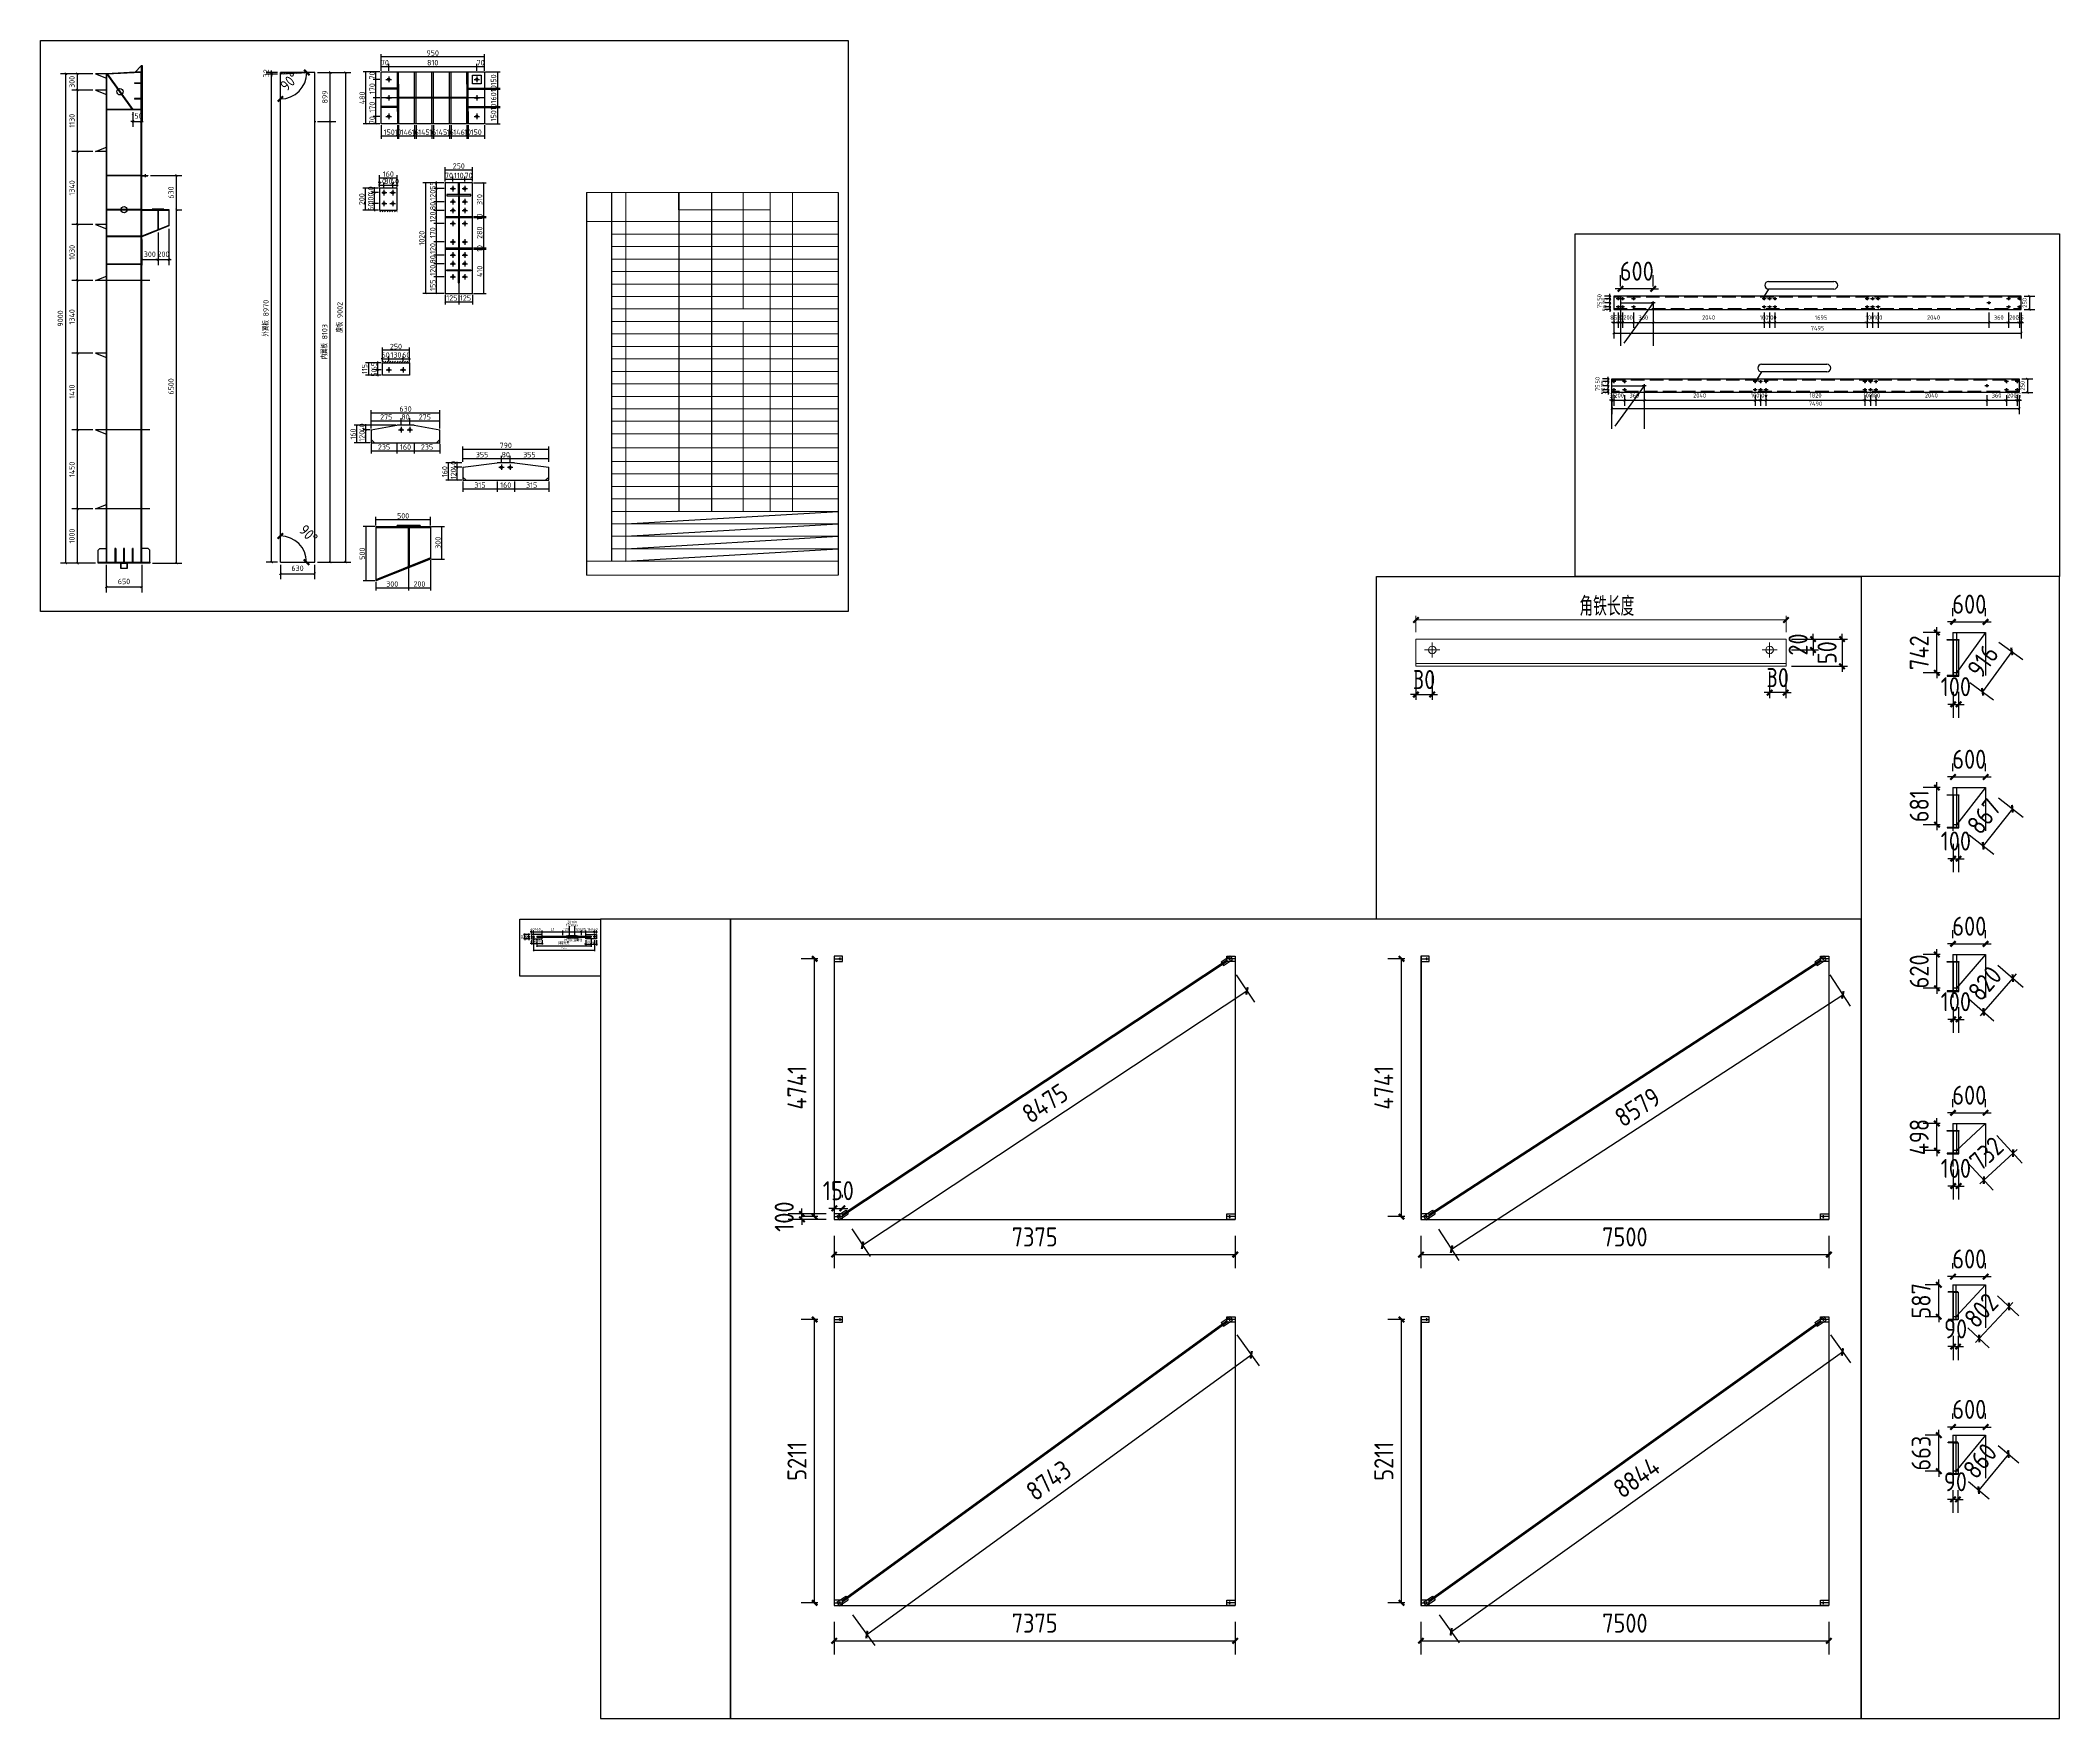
# Model space of a CAD drawing. Extents: x 411778 to 673094, y -11605 to 324395.
# Drawn here: x 457768 to 494894, y 72395 to 103253 of the extents above; entities that cross this region are included whole.
import ezdxf

# ---------------------------------------------------------------- set-up
doc = ezdxf.new("R2010")
doc.units = 0
doc.header["$LTSCALE"] = 1000
doc.header["$MEASUREMENT"] = 0
doc.linetypes.add('DASH', pattern=[0.35, 0.25, -0.1])
doc.layers.add('钢架', color=7, linetype='Continuous', lineweight=25)
doc.styles.get("Standard").update_dxf_attribs({"font": 'gbenor.shx', "bigfont": 'gbcbig.shx'})
doc.dimstyles.get("Standard").update_dxf_attribs({"dimscale": 100, "dimtxt": 3.5, "dimasz": 1, "dimexe": 2.5, "dimexo": 3, "dimgap": 1.5, "dimtad": 1, "dimdec": 0, "dimzin": 0, "dimdsep": 46, "dimtxsty": 'Standard', "dimblk": 'ARCHTICK', "dimcen": 0.09, "dimadec": 0, "dimazin": 0, "dimtfac": 1, "dimtdec": 0, "dimtix": 1, "dimtmove": 2, "dimatfit": 3, "dimfxl": 1, "dimtolj": 1, "dimtzin": 0, "dimarcsym": 0})
pattern_1 = [(45, (14621, 5165.5), (-5.61266008, 5.61266008), [])]

# ---------------------------------------------------------------- blocks, each defined once
blk = doc.blocks.new('_ArchTick')
at = {"color": 0, "linetype": 'ByBlock', "const_width": 0.4}
blk.add_lwpolyline([(-0.5, -0.5), (0.5, 0.5)], dxfattribs=at)
blk = doc.blocks.new('*D391')
at = {"color": 3, "lineweight": -2}
for p, q in [((492637, 92365), (492637, 92465)), ((492696, 92365), (492387, 92365)), ((492637, 91623), (492637, 92365)), ((492696, 91623), (492387, 91623)), ((492637, 91623), (492637, 91523))]:
    blk.add_line(p, q, dxfattribs=at)
at = {"layer": 'Defpoints', "color": 0}
for p in [(492637, 92365), (492996, 92365), (492996, 91623)]:
    blk.add_point(p, dxfattribs=at)
at = {"color": 3, "lineweight": -2, "xscale": 100, "yscale": 100, "zscale": 100}
for p, rotation in [((492637, 92365), 270), ((492637, 91623), 90)]:
    blk.add_blockref('_ArchTick', p, dxfattribs=dict(at, rotation=rotation))
at = {"color": 0, "insert": (492312, 91994), "char_height": 350, "attachment_point": 5, "rotation": 90}
blk.add_mtext('\\A1;742', dxfattribs=at)
blk = doc.blocks.new('*D392')
at = {"color": 3, "lineweight": -2}
for p, q in [((492933, 92561.5), (492833, 92561.5)), ((492933, 92665), (492933, 92811.5)), ((492933, 92561.5), (493533, 92561.5)), ((493533, 92665), (493533, 92811.5)), ((493533, 92561.5), (493633, 92561.5))]:
    blk.add_line(p, q, dxfattribs=at)
at = {"layer": 'Defpoints', "color": 0}
for p in [(493533, 92561.5), (492933, 92365), (493533, 92365)]:
    blk.add_point(p, dxfattribs=at)
at = {"color": 3, "lineweight": -2, "xscale": 100, "yscale": 100, "zscale": 100}
blk.add_blockref('_ArchTick', (492933, 92561.5), dxfattribs=at)
at = {"color": 3, "lineweight": -2, "xscale": 100, "yscale": 100, "zscale": 100, "rotation": 180}
blk.add_blockref('_ArchTick', (493533, 92561.5), dxfattribs=at)
at = {"color": 0, "insert": (493233, 92886.5), "char_height": 350, "attachment_point": 5}
blk.add_mtext('\\A1;600', dxfattribs=at)
blk = doc.blocks.new('*D393')
at = {"color": 3, "lineweight": -2}
for p, q in [((493776, 92189), (494216, 91871)), ((494014, 92018), (493477, 91276)), ((493240, 91447), (493680, 91129))]:
    blk.add_line(p, q, dxfattribs=at)
at = {"layer": 'Defpoints', "color": 0}
for p in [(493533, 92365), (492996, 91623), (493477, 91276)]:
    blk.add_point(p, dxfattribs=at)
at = {"color": 3, "lineweight": -2, "xscale": 100, "yscale": 100, "zscale": 100}
for p, rotation in [((494014, 92018), 54.13134665157779), ((493477, 91276), 234.1313466515778)]:
    blk.add_blockref('_ArchTick', p, dxfattribs=dict(at, rotation=rotation))
at = {"color": 0, "insert": (493482, 91837), "char_height": 350, "attachment_point": 5, "rotation": 54.1313}
blk.add_mtext('\\A1;916', dxfattribs=at)
blk = doc.blocks.new('*D394')
at = {"color": 3, "lineweight": -2}
for p, q in [((492696, 89513), (492387, 89513)), ((492637, 89513), (492637, 89613)), ((492637, 88832), (492637, 89513)), ((492696, 88832), (492387, 88832)), ((492637, 88832), (492637, 88732))]:
    blk.add_line(p, q, dxfattribs=at)
at = {"layer": 'Defpoints', "color": 0}
for p in [(492637, 89513), (492996, 89513), (492996, 88832)]:
    blk.add_point(p, dxfattribs=at)
at = {"color": 3, "lineweight": -2, "xscale": 100, "yscale": 100, "zscale": 100}
for p, rotation in [((492637, 89513), 270), ((492637, 88832), 90)]:
    blk.add_blockref('_ArchTick', p, dxfattribs=dict(at, rotation=rotation))
at = {"color": 0, "insert": (492312, 89172.5), "char_height": 350, "attachment_point": 5, "rotation": 90}
blk.add_mtext('\\A1;681', dxfattribs=at)
blk = doc.blocks.new('*D395')
at = {"color": 3, "lineweight": -2}
for p, q in [((492933, 89813), (492933, 89959.5)), ((493533, 89813), (493533, 89959.5)), ((492933, 89709.5), (492833, 89709.5)), ((492933, 89709.5), (493533, 89709.5)), ((493533, 89709.5), (493633, 89709.5))]:
    blk.add_line(p, q, dxfattribs=at)
at = {"layer": 'Defpoints', "color": 0}
for p in [(492933, 89513), (493533, 89709.5), (493533, 89513)]:
    blk.add_point(p, dxfattribs=at)
at = {"color": 3, "lineweight": -2, "xscale": 100, "yscale": 100, "zscale": 100}
blk.add_blockref('_ArchTick', (492933, 89709.5), dxfattribs=at)
at = {"color": 3, "lineweight": -2, "xscale": 100, "yscale": 100, "zscale": 100, "rotation": 180}
blk.add_blockref('_ArchTick', (493533, 89709.5), dxfattribs=at)
at = {"color": 0, "insert": (493233, 90034.5), "char_height": 350, "attachment_point": 5}
blk.add_mtext('\\A1;600', dxfattribs=at)
blk = doc.blocks.new('*D396')
at = {"color": 3, "lineweight": -2}
for p, q in [((494025, 89126), (493488, 88445)), ((493769, 89327), (494221, 88971)), ((493232, 88646), (493685, 88290))]:
    blk.add_line(p, q, dxfattribs=at)
at = {"layer": 'Defpoints', "color": 0}
for p in [(493533, 89513), (492996, 88832), (493488, 88445)]:
    blk.add_point(p, dxfattribs=at)
at = {"color": 3, "lineweight": -2, "xscale": 100, "yscale": 100, "zscale": 100}
for p, rotation in [((494025, 89126), 51.76853448619656), ((493488, 88445), 231.7685344861965)]:
    blk.add_blockref('_ArchTick', p, dxfattribs=dict(at, rotation=rotation))
at = {"color": 0, "insert": (493501, 88986), "char_height": 350, "attachment_point": 5, "rotation": 51.7685}
blk.add_mtext('\\A1;867', dxfattribs=at)
blk = doc.blocks.new('*D397')
at = {"color": 3, "lineweight": -2}
for p, q in [((492637, 86444), (492637, 86544)), ((492696, 86444), (492387, 86444)), ((492637, 85824), (492637, 86444)), ((492696, 85824), (492387, 85824)), ((492637, 85824), (492637, 85724))]:
    blk.add_line(p, q, dxfattribs=at)
at = {"layer": 'Defpoints', "color": 0}
for p in [(492637, 86444), (492996, 86444), (492996, 85824)]:
    blk.add_point(p, dxfattribs=at)
at = {"color": 3, "lineweight": -2, "xscale": 100, "yscale": 100, "zscale": 100}
for p, rotation in [((492637, 86444), 270), ((492637, 85824), 90)]:
    blk.add_blockref('_ArchTick', p, dxfattribs=dict(at, rotation=rotation))
at = {"color": 0, "insert": (492312, 86134), "char_height": 350, "attachment_point": 5, "rotation": 90}
blk.add_mtext('\\A1;620', dxfattribs=at)
blk = doc.blocks.new('*D398')
at = {"color": 3, "lineweight": -2}
for p, q in [((492933, 86744), (492933, 86890.5)), ((493533, 86744), (493533, 86890.5)), ((492933, 86640.5), (492833, 86640.5)), ((492933, 86640.5), (493533, 86640.5)), ((493533, 86640.5), (493633, 86640.5))]:
    blk.add_line(p, q, dxfattribs=at)
at = {"layer": 'Defpoints', "color": 0}
for p in [(493533, 86640.5), (492933, 86444), (493533, 86444)]:
    blk.add_point(p, dxfattribs=at)
at = {"color": 3, "lineweight": -2, "xscale": 100, "yscale": 100, "zscale": 100}
blk.add_blockref('_ArchTick', (492933, 86640.5), dxfattribs=at)
at = {"color": 3, "lineweight": -2, "xscale": 100, "yscale": 100, "zscale": 100, "rotation": 180}
blk.add_blockref('_ArchTick', (493533, 86640.5), dxfattribs=at)
at = {"color": 0, "insert": (493233, 86965.5), "char_height": 350, "attachment_point": 5}
blk.add_mtext('\\A1;600', dxfattribs=at)
blk = doc.blocks.new('*D399')
at = {"color": 3, "lineweight": -2}
for p, q in [((493760, 86248), (494222, 85847)), ((494033, 86011), (493497, 85391)), ((494033, 86011), (494099, 86087)), ((493223, 85628), (493686, 85227)), ((493497, 85391), (493431, 85315))]:
    blk.add_line(p, q, dxfattribs=at)
at = {"layer": 'Defpoints', "color": 0}
for p in [(493533, 86444), (492996, 85824), (493497, 85391)]:
    blk.add_point(p, dxfattribs=at)
at = {"color": 3, "lineweight": -2, "xscale": 100, "yscale": 100, "zscale": 100}
for p, rotation in [((494033, 86011), 229.1296240983611), ((493497, 85391), 49.12962409836111)]:
    blk.add_blockref('_ArchTick', p, dxfattribs=dict(at, rotation=rotation))
at = {"color": 0, "insert": (493519, 85914), "char_height": 350, "attachment_point": 5, "rotation": 49.1296}
blk.add_mtext('\\A1;820', dxfattribs=at)
blk = doc.blocks.new('*D400')
at = {"color": 3, "lineweight": -2}
for p, q in [((492696, 83337), (492387, 83337)), ((492637, 83337), (492637, 83437)), ((492637, 82839), (492637, 83337)), ((492696, 82839), (492387, 82839)), ((492637, 82839), (492637, 82739))]:
    blk.add_line(p, q, dxfattribs=at)
at = {"layer": 'Defpoints', "color": 0}
for p in [(492637, 83337), (492996, 83337), (492996, 82839)]:
    blk.add_point(p, dxfattribs=at)
at = {"color": 3, "lineweight": -2, "xscale": 100, "yscale": 100, "zscale": 100}
for p, rotation in [((492637, 83337), 270), ((492637, 82839), 90)]:
    blk.add_blockref('_ArchTick', p, dxfattribs=dict(at, rotation=rotation))
at = {"color": 0, "insert": (492312, 83088), "char_height": 350, "attachment_point": 5, "rotation": 90}
blk.add_mtext('\\A1;498', dxfattribs=at)
blk = doc.blocks.new('*D401')
at = {"color": 3, "lineweight": -2}
for p, q in [((492933, 83533.5), (492833, 83533.5)), ((492933, 83637), (492933, 83783.5)), ((492933, 83533.5), (493533, 83533.5)), ((493533, 83637), (493533, 83783.5)), ((493533, 83533.5), (493633, 83533.5))]:
    blk.add_line(p, q, dxfattribs=at)
at = {"layer": 'Defpoints', "color": 0}
for p in [(493533, 83533.5), (492933, 83337), (493533, 83337)]:
    blk.add_point(p, dxfattribs=at)
at = {"color": 3, "lineweight": -2, "xscale": 100, "yscale": 100, "zscale": 100}
blk.add_blockref('_ArchTick', (492933, 83533.5), dxfattribs=at)
at = {"color": 3, "lineweight": -2, "xscale": 100, "yscale": 100, "zscale": 100, "rotation": 180}
blk.add_blockref('_ArchTick', (493533, 83533.5), dxfattribs=at)
at = {"color": 0, "insert": (493233, 83858.5), "char_height": 350, "attachment_point": 5}
blk.add_mtext('\\A1;600', dxfattribs=at)
blk = doc.blocks.new('*D402')
at = {"color": 3, "lineweight": -2}
for p, q in [((494038, 82793), (493501, 82295)), ((493737, 83117), (494208, 82610)), ((494038, 82793), (494111, 82861)), ((493201, 82619), (493671, 82112)), ((493501, 82295), (493428, 82227))]:
    blk.add_line(p, q, dxfattribs=at)
at = {"layer": 'Defpoints', "color": 0}
for p in [(493533, 83337), (492996, 82839), (493501, 82295)]:
    blk.add_point(p, dxfattribs=at)
at = {"color": 3, "lineweight": -2, "xscale": 100, "yscale": 100, "zscale": 100}
for p, rotation in [((494038, 82793), 222.8686612402884), ((493501, 82295), 42.86866124028836)]:
    blk.add_blockref('_ArchTick', p, dxfattribs=dict(at, rotation=rotation))
at = {"color": 0, "insert": (493548, 82783), "char_height": 350, "attachment_point": 5, "rotation": 42.8687}
blk.add_mtext('\\A1;732', dxfattribs=at)
blk = doc.blocks.new('*D403')
at = {"color": 3, "lineweight": -2}
for p, q in [((492686, 80371.5), (492422, 80371.5)), ((492672, 80371.5), (492672, 80471.5)), ((492672, 79784.5), (492672, 80371.5)), ((492686, 79784.5), (492422, 79784.5)), ((492672, 79784.5), (492672, 79684.5))]:
    blk.add_line(p, q, dxfattribs=at)
at = {"layer": 'Defpoints', "color": 0}
for p in [(492672, 80371.5), (492986, 80371.5), (492986, 79784.5)]:
    blk.add_point(p, dxfattribs=at)
at = {"color": 3, "lineweight": -2, "xscale": 100, "yscale": 100, "zscale": 100}
for p, rotation in [((492672, 80371.5), 270), ((492672, 79784.5), 90)]:
    blk.add_blockref('_ArchTick', p, dxfattribs=dict(at, rotation=rotation))
at = {"color": 0, "insert": (492347, 80078), "char_height": 350, "attachment_point": 5, "rotation": 90}
blk.add_mtext('\\A1;587', dxfattribs=at)
blk = doc.blocks.new('*D406')
at = {"color": 3, "lineweight": -2}
for p, q in [((492933, 80671.5), (492933, 80771.5)), ((493533, 80671.5), (493533, 80771.5)), ((492933, 80521.5), (492833, 80521.5)), ((492933, 80521.5), (493533, 80521.5)), ((493533, 80521.5), (493633, 80521.5))]:
    blk.add_line(p, q, dxfattribs=at)
at = {"layer": 'Defpoints', "color": 0}
for p in [(492933, 80371.5), (493533, 80521.5), (493533, 80371.5)]:
    blk.add_point(p, dxfattribs=at)
at = {"color": 3, "lineweight": -2, "xscale": 100, "yscale": 100, "zscale": 100}
blk.add_blockref('_ArchTick', (492933, 80521.5), dxfattribs=at)
at = {"color": 3, "lineweight": -2, "xscale": 100, "yscale": 100, "zscale": 100, "rotation": 180}
blk.add_blockref('_ArchTick', (493533, 80521.5), dxfattribs=at)
at = {"color": 0, "insert": (493233, 80846.5), "char_height": 350, "attachment_point": 5}
blk.add_mtext('\\A1;600', dxfattribs=at)
blk = doc.blocks.new('*D407')
at = {"color": 3, "lineweight": -2}
for p, q in [((493963, 79971), (493416, 79384)), ((493752, 80167), (494146, 79801)), ((493963, 79971), (494031, 80044)), ((493205, 79580), (493599, 79214)), ((493416, 79384), (493348, 79311))]:
    blk.add_line(p, q, dxfattribs=at)
at = {"layer": 'Defpoints', "color": 0}
for p in [(493533, 80371), (492986, 79784), (493416, 79384)]:
    blk.add_point(p, dxfattribs=at)
at = {"color": 3, "lineweight": -2, "xscale": 100, "yscale": 100, "zscale": 100}
for p, rotation in [((493963, 79971), 227.0201775861024), ((493416, 79384), 47.02017758610248)]:
    blk.add_blockref('_ArchTick', p, dxfattribs=dict(at, rotation=rotation))
at = {"color": 0, "insert": (493451, 79899), "char_height": 350, "attachment_point": 5, "rotation": 47.0202}
blk.add_mtext('\\A1;802', dxfattribs=at)
blk = doc.blocks.new('*D410')
at = {"color": 3, "lineweight": -2}
for p, q in [((492686, 77606.5), (492422, 77606.5)), ((492672, 77606.5), (492672, 77706.5)), ((492672, 76943.5), (492672, 77606.5)), ((492686, 76943.5), (492422, 76943.5)), ((492672, 76943.5), (492672, 76843.5))]:
    blk.add_line(p, q, dxfattribs=at)
at = {"layer": 'Defpoints', "color": 0}
for p in [(492672, 77606.5), (492986, 77606.5), (492986, 76943.5)]:
    blk.add_point(p, dxfattribs=at)
at = {"color": 3, "lineweight": -2, "xscale": 100, "yscale": 100, "zscale": 100}
for p, rotation in [((492672, 77606.5), 270), ((492672, 76943.5), 90)]:
    blk.add_blockref('_ArchTick', p, dxfattribs=dict(at, rotation=rotation))
at = {"color": 0, "insert": (492347, 77275), "char_height": 350, "attachment_point": 5, "rotation": 90}
blk.add_mtext('\\A1;663', dxfattribs=at)
blk = doc.blocks.new('*D408')
at = {"color": 3, "lineweight": -2}
for p, q in [((492933, 77906.5), (492933, 78006.5)), ((493533, 77906.5), (493533, 78006.5)), ((492933, 77756.5), (492833, 77756.5)), ((492933, 77756.5), (493533, 77756.5)), ((493533, 77756.5), (493633, 77756.5))]:
    blk.add_line(p, q, dxfattribs=at)
at = {"layer": 'Defpoints', "color": 0}
for p in [(492933, 77606.5), (493533, 77756.5), (493533, 77606.5)]:
    blk.add_point(p, dxfattribs=at)
at = {"color": 3, "lineweight": -2, "xscale": 100, "yscale": 100, "zscale": 100}
blk.add_blockref('_ArchTick', (492933, 77756.5), dxfattribs=at)
at = {"color": 3, "lineweight": -2, "xscale": 100, "yscale": 100, "zscale": 100, "rotation": 180}
blk.add_blockref('_ArchTick', (493533, 77756.5), dxfattribs=at)
at = {"color": 0, "insert": (493233, 78081.5), "char_height": 350, "attachment_point": 5}
blk.add_mtext('\\A1;600', dxfattribs=at)
blk = doc.blocks.new('*D409')
at = {"color": 3, "lineweight": -2}
for p, q in [((493953, 77260), (493406, 76597)), ((493764, 77416), (494146, 77101)), ((493217, 76753), (493599, 76438))]:
    blk.add_line(p, q, dxfattribs=at)
at = {"layer": 'Defpoints', "color": 0}
for p in [(493533, 77606), (492986, 76943), (493406, 76597)]:
    blk.add_point(p, dxfattribs=at)
at = {"color": 3, "lineweight": -2, "xscale": 100, "yscale": 100, "zscale": 100}
for p, rotation in [((493953, 77260), 50.47608323423588), ((493406, 76597), 230.4760832342359)]:
    blk.add_blockref('_ArchTick', p, dxfattribs=dict(at, rotation=rotation))
at = {"color": 0, "insert": (493429, 77135), "char_height": 350, "attachment_point": 5, "rotation": 50.4761}
blk.add_mtext('\\A1;860', dxfattribs=at)
blk = doc.blocks.new('*D413')
at = {"color": 3, "lineweight": -2}
for p, q in [((489963, 92244), (490460, 92244)), ((490360, 92244), (490360, 92344)), ((490360, 92244), (490360, 92044)), ((489963, 92044), (490460, 92044)), ((490360, 92044), (490360, 91944))]:
    blk.add_line(p, q, dxfattribs=at)
at = {"layer": 'Defpoints', "color": 0}
for p in [(489863, 92244), (489863, 92044), (490360, 92044)]:
    blk.add_point(p, dxfattribs=at)
at = {"color": 3, "lineweight": -2, "xscale": 100, "yscale": 100, "zscale": 100}
for p, rotation in [((490360, 92244), 270), ((490360, 92044), 90)]:
    blk.add_blockref('_ArchTick', p, dxfattribs=dict(at, rotation=rotation))
at = {"color": 0, "lineweight": 15, "insert": (490085, 92145), "char_height": 350, "attachment_point": 5, "rotation": 90}
blk.add_mtext('\\A1;20', dxfattribs=at)
blk = doc.blocks.new('*D414')
at = {"color": 3, "lineweight": -2}
for p, q in [((483058.5, 91644.5), (483058.5, 91124.5)), ((483358.5, 91644.5), (483358.5, 91124.5)), ((483058.5, 91224.5), (482958.5, 91224.5)), ((483058.5, 91224.5), (483358.5, 91224.5)), ((483358.5, 91224.5), (483458.5, 91224.5))]:
    blk.add_line(p, q, dxfattribs=at)
at = {"layer": 'Defpoints', "color": 0}
for p in [(483058.5, 91744.5), (483358.5, 91744.5), (483358.5, 91224.5)]:
    blk.add_point(p, dxfattribs=at)
at = {"color": 3, "lineweight": -2, "xscale": 100, "yscale": 100, "zscale": 100}
blk.add_blockref('_ArchTick', (483058.5, 91224.5), dxfattribs=at)
at = {"color": 3, "lineweight": -2, "xscale": 100, "yscale": 100, "zscale": 100, "rotation": 180}
blk.add_blockref('_ArchTick', (483358.5, 91224.5), dxfattribs=at)
at = {"color": 0, "lineweight": 15, "insert": (483208.5, 91499.5), "char_height": 350, "attachment_point": 5}
blk.add_mtext('\\A1;30', dxfattribs=at)
blk = doc.blocks.new('*D411')
at = {"color": 3, "lineweight": -2}
for p, q in [((489562, 91644), (489562, 91160)), ((489858, 91644), (489858, 91160)), ((489562, 91260), (489462, 91260)), ((489858, 91260), (489562, 91260)), ((489858, 91260), (489958, 91260))]:
    blk.add_line(p, q, dxfattribs=at)
at = {"layer": 'Defpoints', "color": 0}
for p in [(489562, 91744), (489858, 91744), (489562, 91260)]:
    blk.add_point(p, dxfattribs=at)
at = {"color": 3, "lineweight": -2, "xscale": 100, "yscale": 100, "zscale": 100}
blk.add_blockref('_ArchTick', (489562, 91260), dxfattribs=at)
at = {"color": 3, "lineweight": -2, "xscale": 100, "yscale": 100, "zscale": 100, "rotation": 180}
blk.add_blockref('_ArchTick', (489858, 91260), dxfattribs=at)
at = {"color": 0, "lineweight": 15, "insert": (489710, 91535), "char_height": 350, "attachment_point": 5}
blk.add_mtext('\\A1;30', dxfattribs=at)
blk = doc.blocks.new('*D412')
at = {"color": 3, "lineweight": -2}
for p, q in [((489963, 92244), (490993, 92244)), ((490893, 92244), (490893, 92344)), ((490893, 92244), (490893, 91744)), ((489963, 91744), (490993, 91744)), ((490893, 91744), (490893, 91644))]:
    blk.add_line(p, q, dxfattribs=at)
at = {"layer": 'Defpoints', "color": 0}
for p in [(489863, 92244), (489863, 91744), (490893, 91744)]:
    blk.add_point(p, dxfattribs=at)
at = {"color": 3, "lineweight": -2, "xscale": 100, "yscale": 100, "zscale": 100}
for p, rotation in [((490893, 92244), 270), ((490893, 91744), 90)]:
    blk.add_blockref('_ArchTick', p, dxfattribs=dict(at, rotation=rotation))
at = {"color": 0, "lineweight": 15, "insert": (490618, 91995), "char_height": 350, "attachment_point": 5, "rotation": 90}
blk.add_mtext('\\A1;50', dxfattribs=at)
blk = doc.blocks.new('*D1351')
at = {"color": 3, "lineweight": -2}
for p, q in [((458731, 94640), (458349, 94640)), ((458449, 93640), (458449, 94640)), ((458781, 93640), (458349, 93640))]:
    blk.add_line(p, q, dxfattribs=at)
at = {"layer": 'Defpoints', "color": 0}
for p in [(458449, 94640), (458781, 94640), (458831, 93640)]:
    blk.add_point(p, dxfattribs=at)
at = {"color": 3, "lineweight": -2, "xscale": 40, "yscale": 40, "zscale": 40}
for p, rotation in [((458449, 94640), 90), ((458449, 93640), 270)]:
    blk.add_blockref('_ArchTick', p, dxfattribs=dict(at, rotation=rotation))
at = {"color": 0, "insert": (458349, 94140), "char_height": 100, "attachment_point": 5, "rotation": 90}
blk.add_mtext('\\A1;1000', dxfattribs=at)
blk = doc.blocks.new('*D1352')
at = {"color": 3, "lineweight": -2}
for p, q in [((458731, 96090), (458349, 96090)), ((458449, 94640), (458449, 96090)), ((458731, 94640), (458349, 94640))]:
    blk.add_line(p, q, dxfattribs=at)
at = {"layer": 'Defpoints', "color": 0}
for p in [(458449, 96090), (458781, 96090), (458781, 94640)]:
    blk.add_point(p, dxfattribs=at)
at = {"color": 3, "lineweight": -2, "xscale": 40, "yscale": 40, "zscale": 40}
for p, rotation in [((458449, 96090), 90), ((458449, 94640), 270)]:
    blk.add_blockref('_ArchTick', p, dxfattribs=dict(at, rotation=rotation))
at = {"color": 0, "insert": (458349, 95365), "char_height": 100, "attachment_point": 5, "rotation": 90}
blk.add_mtext('\\A1;1450', dxfattribs=at)
blk = doc.blocks.new('*D1358')
at = {"color": 3, "lineweight": -2}
for p, q in [((458731, 102640), (458349, 102640)), ((458449, 102340), (458449, 102640)), ((458731, 102340), (458349, 102340))]:
    blk.add_line(p, q, dxfattribs=at)
at = {"layer": 'Defpoints', "color": 0}
for p in [(458449, 102640), (458781, 102640), (458781, 102340)]:
    blk.add_point(p, dxfattribs=at)
at = {"color": 3, "lineweight": -2, "xscale": 40, "yscale": 40, "zscale": 40}
for p, rotation in [((458449, 102640), 90), ((458449, 102340), 270)]:
    blk.add_blockref('_ArchTick', p, dxfattribs=dict(at, rotation=rotation))
at = {"color": 0, "insert": (458349, 102490), "char_height": 100, "attachment_point": 5, "rotation": 90}
blk.add_mtext('\\A1;300', dxfattribs=at)
blk = doc.blocks.new('*D1281')
at = {"color": 3, "lineweight": -2}
for p, q in [((460271, 100140), (460371, 100140)), ((460271, 93640), (460271, 100140)), ((459831, 93640), (460371, 93640))]:
    blk.add_line(p, q, dxfattribs=at)
at = {"layer": 'Defpoints', "color": 0}
for p in [(460221, 100140), (460271, 100140), (459781, 93640)]:
    blk.add_point(p, dxfattribs=at)
at = {"color": 3, "lineweight": -2, "xscale": 40, "yscale": 40, "zscale": 40}
for p, rotation in [((460271, 100140), 90), ((460271, 93640), 270)]:
    blk.add_blockref('_ArchTick', p, dxfattribs=dict(at, rotation=rotation))
at = {"color": 0, "insert": (460171, 96890), "char_height": 100, "attachment_point": 5, "rotation": 90}
blk.add_mtext('\\A1;6500', dxfattribs=at)
blk = doc.blocks.new('*D1359')
at = {"color": 3, "lineweight": -2}
for p, q in [((459796, 100770), (460371, 100770)), ((460271, 100140), (460271, 100770)), ((460271, 100140), (460371, 100140))]:
    blk.add_line(p, q, dxfattribs=at)
at = {"layer": 'Defpoints', "color": 0}
for p in [(459746, 100770), (460271, 100770), (460221, 100140)]:
    blk.add_point(p, dxfattribs=at)
at = {"color": 3, "lineweight": -2, "xscale": 40, "yscale": 40, "zscale": 40}
for p, rotation in [((460271, 100770), 90), ((460271, 100140), 270)]:
    blk.add_blockref('_ArchTick', p, dxfattribs=dict(at, rotation=rotation))
at = {"color": 0, "insert": (460171, 100455), "char_height": 100, "attachment_point": 5, "rotation": 90}
blk.add_mtext('\\A1;630', dxfattribs=at)
blk = doc.blocks.new('*D1282')
at = {"color": 3, "lineweight": -2}
for p, q in [((458731, 102640), (458136, 102640)), ((458236, 93640), (458236, 102640)), ((458781, 93640), (458136, 93640))]:
    blk.add_line(p, q, dxfattribs=at)
at = {"layer": 'Defpoints', "color": 0}
for p in [(458236, 102640), (458781, 102640), (458831, 93640)]:
    blk.add_point(p, dxfattribs=at)
at = {"color": 3, "lineweight": -2, "xscale": 40, "yscale": 40, "zscale": 40}
for p, rotation in [((458236, 102640), 90), ((458236, 93640), 270)]:
    blk.add_blockref('_ArchTick', p, dxfattribs=dict(at, rotation=rotation))
at = {"color": 0, "insert": (458136, 98140), "char_height": 100, "attachment_point": 5, "rotation": 90}
blk.add_mtext('\\A1;9000', dxfattribs=at)
blk = doc.blocks.new('*D1289')
at = {"color": 3, "lineweight": -2}
for p, q in [((462181, 93610), (462181, 93347)), ((462811, 93610), (462811, 93347)), ((462181, 93447), (462811, 93447))]:
    blk.add_line(p, q, dxfattribs=at)
at = {"layer": 'Defpoints', "color": 0}
for p in [(462181, 93660), (462811, 93660), (462811, 93447)]:
    blk.add_point(p, dxfattribs=at)
at = {"color": 3, "lineweight": -2, "xscale": 40, "yscale": 40, "zscale": 40, "rotation": 180}
blk.add_blockref('_ArchTick', (462181, 93447), dxfattribs=at)
at = {"color": 3, "lineweight": -2, "xscale": 40, "yscale": 40, "zscale": 40}
blk.add_blockref('_ArchTick', (462811, 93447), dxfattribs=at)
at = {"color": 0, "insert": (462496, 93547), "char_height": 100, "attachment_point": 5}
blk.add_mtext('\\A1;630', dxfattribs=at)
blk = doc.blocks.new('*D1290')
at = {"color": 3, "lineweight": -2}
for p, q in [((462131, 102631), (461919, 102631)), ((462019, 93660), (462019, 102631)), ((462131, 93660), (461919, 93660))]:
    blk.add_line(p, q, dxfattribs=at)
at = {"layer": 'Defpoints', "color": 0}
for p in [(462019, 102631), (462181, 102631), (462181, 93660)]:
    blk.add_point(p, dxfattribs=at)
at = {"color": 3, "lineweight": -2, "xscale": 40, "yscale": 40, "zscale": 40}
for p, rotation in [((462019, 102631), 90), ((462019, 93660), 270)]:
    blk.add_blockref('_ArchTick', p, dxfattribs=dict(at, rotation=rotation))
at = {"color": 0, "insert": (461916, 98146), "char_height": 100, "attachment_point": 5, "rotation": 90}
blk.add_mtext('\\A1;外翼板 8970', dxfattribs=at)
blk = doc.blocks.new('*D1291')
at = {"color": 3, "lineweight": -2}
for p, q in [((462131, 102662), (461919, 102662)), ((462131, 102631), (461919, 102631)), ((462019, 102662), (462019, 102702)), ((462019, 102631), (462019, 102662)), ((462019, 102631), (462019, 102591))]:
    blk.add_line(p, q, dxfattribs=at)
at = {"layer": 'Defpoints', "color": 0}
for p in [(462019, 102662), (462181, 102662), (462181, 102631)]:
    blk.add_point(p, dxfattribs=at)
at = {"color": 3, "lineweight": -2, "xscale": 40, "yscale": 40, "zscale": 40}
for p, rotation in [((462019, 102662), 270), ((462019, 102631), 90)]:
    blk.add_blockref('_ArchTick', p, dxfattribs=dict(at, rotation=rotation))
at = {"color": 0, "insert": (461919, 102647), "char_height": 100, "attachment_point": 5, "rotation": 90}
blk.add_mtext('\\A1;32', dxfattribs=at)
blk = doc.blocks.new('*D1292')
at = {"color": 3, "lineweight": -2}
for p, q in [((462861, 101764), (463199, 101764)), ((463099, 93660), (463099, 101764)), ((462861, 93660), (463199, 93660))]:
    blk.add_line(p, q, dxfattribs=at)
at = {"layer": 'Defpoints', "color": 0}
for p in [(462811, 101764), (463099, 101764), (462811, 93660)]:
    blk.add_point(p, dxfattribs=at)
at = {"color": 3, "lineweight": -2, "xscale": 40, "yscale": 40, "zscale": 40}
for p, rotation in [((463099, 101764), 90), ((463099, 93660), 270)]:
    blk.add_blockref('_ArchTick', p, dxfattribs=dict(at, rotation=rotation))
at = {"color": 0, "insert": (462996, 97712), "char_height": 100, "attachment_point": 5, "rotation": 90}
blk.add_mtext('\\A1;内翼板 8103', dxfattribs=at)
blk = doc.blocks.new('*D1293')
at = {"color": 3, "lineweight": -2}
for p, q in [((462861, 102662), (463199, 102662)), ((463099, 101764), (463099, 102662)), ((462861, 101764), (463199, 101764))]:
    blk.add_line(p, q, dxfattribs=at)
at = {"layer": 'Defpoints', "color": 0}
for p in [(462811, 102662), (463099, 102662), (462811, 101764)]:
    blk.add_point(p, dxfattribs=at)
at = {"color": 3, "lineweight": -2, "xscale": 40, "yscale": 40, "zscale": 40}
for p, rotation in [((463099, 102662), 90), ((463099, 101764), 270)]:
    blk.add_blockref('_ArchTick', p, dxfattribs=dict(at, rotation=rotation))
at = {"color": 0, "insert": (462999, 102213), "char_height": 100, "attachment_point": 5, "rotation": 90}
blk.add_mtext('\\A1;899', dxfattribs=at)
blk = doc.blocks.new('*D1259')
at = {"color": 3, "lineweight": -2}
for p, q in [((462861, 102662), (463479, 102662)), ((463379, 102662), (463379, 93660)), ((462861, 93660), (463479, 93660))]:
    blk.add_line(p, q, dxfattribs=at)
at = {"layer": 'Defpoints', "color": 0}
for p in [(462811, 102662), (462811, 93660), (463379, 93660)]:
    blk.add_point(p, dxfattribs=at)
at = {"color": 3, "lineweight": -2, "xscale": 40, "yscale": 40, "zscale": 40}
for p, rotation in [((463379, 102662), 90), ((463379, 93660), 270)]:
    blk.add_blockref('_ArchTick', p, dxfattribs=dict(at, rotation=rotation))
at = {"color": 0, "insert": (463276, 98161), "char_height": 100, "attachment_point": 5, "rotation": 90}
blk.add_mtext('\\A1;腹板 9002', dxfattribs=at)
blk = doc.blocks.new('*D1294')
at = {"color": 3, "lineweight": -2}
for p, q in [((464012, 102196), (463889, 102196)), ((463939, 101856), (463939, 102196)), ((464012, 101856), (463889, 101856))]:
    blk.add_line(p, q, dxfattribs=at)
at = {"layer": 'Defpoints', "color": 0}
for p in [(463939, 102196), (464032, 102196), (464032, 101856)]:
    blk.add_point(p, dxfattribs=at)
at = {"color": 3, "lineweight": -2, "xscale": 20, "yscale": 20, "zscale": 20}
for p, rotation in [((463939, 102196), 90), ((463939, 101856), 270)]:
    blk.add_blockref('_ArchTick', p, dxfattribs=dict(at, rotation=rotation))
at = {"color": 0, "insert": (463869, 102026), "char_height": 100, "attachment_point": 5, "rotation": 90}
blk.add_mtext('\\A1;170', dxfattribs=at)
blk = doc.blocks.new('*D1295')
at = {"color": 3, "lineweight": -2}
for p, q in [((464012, 102536), (463889, 102536)), ((463939, 102196), (463939, 102536)), ((464012, 102196), (463889, 102196))]:
    blk.add_line(p, q, dxfattribs=at)
at = {"layer": 'Defpoints', "color": 0}
for p in [(463939, 102536), (464032, 102536), (464032, 102196)]:
    blk.add_point(p, dxfattribs=at)
at = {"color": 3, "lineweight": -2, "xscale": 20, "yscale": 20, "zscale": 20}
for p, rotation in [((463939, 102536), 90), ((463939, 102196), 270)]:
    blk.add_blockref('_ArchTick', p, dxfattribs=dict(at, rotation=rotation))
at = {"color": 0, "insert": (463869, 102366), "char_height": 100, "attachment_point": 5, "rotation": 90}
blk.add_mtext('\\A1;170', dxfattribs=at)
blk = doc.blocks.new('*D1296')
at = {"color": 3, "lineweight": -2}
for p, q in [((464012, 102676), (463889, 102676)), ((464012, 102536), (463889, 102536)), ((463939, 102536), (463939, 102676))]:
    blk.add_line(p, q, dxfattribs=at)
at = {"layer": 'Defpoints', "color": 0}
for p in [(463939, 102676), (464032, 102676), (464032, 102536)]:
    blk.add_point(p, dxfattribs=at)
at = {"color": 3, "lineweight": -2, "xscale": 20, "yscale": 20, "zscale": 20}
for p, rotation in [((463939, 102676), 90), ((463939, 102536), 270)]:
    blk.add_blockref('_ArchTick', p, dxfattribs=dict(at, rotation=rotation))
at = {"color": 0, "insert": (463869, 102606), "char_height": 100, "attachment_point": 5, "rotation": 90}
blk.add_mtext('\\A1;70', dxfattribs=at)
blk = doc.blocks.new('*D1297')
at = {"color": 3, "lineweight": -2}
for p, q in [((464012, 102676), (463705, 102676)), ((463755, 101716), (463755, 102676)), ((464012, 101716), (463705, 101716))]:
    blk.add_line(p, q, dxfattribs=at)
at = {"layer": 'Defpoints', "color": 0}
for p in [(463755, 102676), (464032, 102676), (464032, 101716)]:
    blk.add_point(p, dxfattribs=at)
at = {"color": 3, "lineweight": -2, "xscale": 20, "yscale": 20, "zscale": 20}
for p, rotation in [((463755, 102676), 90), ((463755, 101716), 270)]:
    blk.add_blockref('_ArchTick', p, dxfattribs=dict(at, rotation=rotation))
at = {"color": 0, "insert": (463685, 102196), "char_height": 100, "attachment_point": 5, "rotation": 90}
blk.add_mtext('\\A1;480', dxfattribs=at)
blk = doc.blocks.new('*D1260')
at = {"color": 3, "lineweight": -2}
for p, q in [((464032, 102696), (464032, 102823)), ((464032, 102773), (464172, 102773)), ((464172, 102696), (464172, 102823))]:
    blk.add_line(p, q, dxfattribs=at)
at = {"layer": 'Defpoints', "color": 0}
for p in [(464032, 102676), (464172, 102773), (464172, 102676)]:
    blk.add_point(p, dxfattribs=at)
at = {"color": 3, "lineweight": -2, "xscale": 20, "yscale": 20, "zscale": 20, "rotation": 180}
blk.add_blockref('_ArchTick', (464032, 102773), dxfattribs=at)
at = {"color": 3, "lineweight": -2, "xscale": 20, "yscale": 20, "zscale": 20}
blk.add_blockref('_ArchTick', (464172, 102773), dxfattribs=at)
at = {"color": 0, "insert": (464102, 102843), "char_height": 100, "attachment_point": 5}
blk.add_mtext('\\A1;70', dxfattribs=at)
blk = doc.blocks.new('*D1261')
at = {"color": 3, "lineweight": -2}
for p, q in [((464172, 102696), (464172, 102823)), ((464172, 102773), (465792, 102773)), ((465792, 102696), (465792, 102823))]:
    blk.add_line(p, q, dxfattribs=at)
at = {"layer": 'Defpoints', "color": 0}
for p in [(464172, 102676), (465792, 102773), (465792, 102676)]:
    blk.add_point(p, dxfattribs=at)
at = {"color": 3, "lineweight": -2, "xscale": 20, "yscale": 20, "zscale": 20, "rotation": 180}
blk.add_blockref('_ArchTick', (464172, 102773), dxfattribs=at)
at = {"color": 3, "lineweight": -2, "xscale": 20, "yscale": 20, "zscale": 20}
blk.add_blockref('_ArchTick', (465792, 102773), dxfattribs=at)
at = {"color": 0, "insert": (464982, 102843), "char_height": 100, "attachment_point": 5}
blk.add_mtext('\\A1;810', dxfattribs=at)
blk = doc.blocks.new('*D1298')
at = {"color": 3, "lineweight": -2}
for p, q in [((465792, 102696), (465792, 102823)), ((465792, 102773), (465932, 102773)), ((465932, 102696), (465932, 102823))]:
    blk.add_line(p, q, dxfattribs=at)
at = {"layer": 'Defpoints', "color": 0}
for p in [(465792, 102676), (465932, 102773), (465932, 102676)]:
    blk.add_point(p, dxfattribs=at)
at = {"color": 3, "lineweight": -2, "xscale": 20, "yscale": 20, "zscale": 20, "rotation": 180}
blk.add_blockref('_ArchTick', (465792, 102773), dxfattribs=at)
at = {"color": 3, "lineweight": -2, "xscale": 20, "yscale": 20, "zscale": 20}
blk.add_blockref('_ArchTick', (465932, 102773), dxfattribs=at)
at = {"color": 0, "insert": (465862, 102843), "char_height": 100, "attachment_point": 5}
blk.add_mtext('\\A1;70', dxfattribs=at)
blk = doc.blocks.new('*D1299')
at = {"color": 3, "lineweight": -2}
for p, q in [((464032, 102696), (464032, 103002)), ((465932, 102952), (464032, 102952)), ((465932, 102696), (465932, 103002))]:
    blk.add_line(p, q, dxfattribs=at)
at = {"layer": 'Defpoints', "color": 0}
for p in [(464032, 102952), (464032, 102676), (465932, 102676)]:
    blk.add_point(p, dxfattribs=at)
at = {"color": 3, "lineweight": -2, "xscale": 20, "yscale": 20, "zscale": 20, "rotation": 180}
blk.add_blockref('_ArchTick', (464032, 102952), dxfattribs=at)
at = {"color": 3, "lineweight": -2, "xscale": 20, "yscale": 20, "zscale": 20}
blk.add_blockref('_ArchTick', (465932, 102952), dxfattribs=at)
at = {"color": 0, "insert": (464982, 103022), "char_height": 100, "attachment_point": 5}
blk.add_mtext('\\A1;950', dxfattribs=at)
blk = doc.blocks.new('*D1262')
at = {"color": 3, "lineweight": -2}
for p, q in [((464012, 101856), (463889, 101856)), ((463939, 101716), (463939, 101856)), ((464012, 101716), (463889, 101716))]:
    blk.add_line(p, q, dxfattribs=at)
at = {"layer": 'Defpoints', "color": 0}
for p in [(463939, 101856), (464032, 101856), (464032, 101716)]:
    blk.add_point(p, dxfattribs=at)
at = {"color": 3, "lineweight": -2, "xscale": 20, "yscale": 20, "zscale": 20}
for p, rotation in [((463939, 101856), 90), ((463939, 101716), 270)]:
    blk.add_blockref('_ArchTick', p, dxfattribs=dict(at, rotation=rotation))
at = {"color": 0, "insert": (463869, 101786), "char_height": 100, "attachment_point": 5, "rotation": 90}
blk.add_mtext('\\A1;70', dxfattribs=at)
blk = doc.blocks.new('*D1300')
at = {"color": 3, "lineweight": -2}
for p, q in [((465952, 102676), (466220, 102676)), ((466170, 102676), (466170, 102376)), ((465952, 102376), (466220, 102376))]:
    blk.add_line(p, q, dxfattribs=at)
at = {"layer": 'Defpoints', "color": 0}
for p in [(465932, 102676), (465932, 102376), (466170, 102376)]:
    blk.add_point(p, dxfattribs=at)
at = {"color": 3, "lineweight": -2, "xscale": 20, "yscale": 20, "zscale": 20}
for p, rotation in [((466170, 102676), 90), ((466170, 102376), 270)]:
    blk.add_blockref('_ArchTick', p, dxfattribs=dict(at, rotation=rotation))
at = {"color": 0, "insert": (466100, 102526), "char_height": 100, "attachment_point": 5, "rotation": 90}
blk.add_mtext('\\A1;150', dxfattribs=at)
blk = doc.blocks.new('*D1301')
at = {"color": 3, "lineweight": -2}
for p, q in [((465952, 102376), (466220, 102376)), ((465952, 102356), (466220, 102356)), ((466170, 102376), (466170, 102396)), ((466170, 102376), (466170, 102356)), ((466170, 102356), (466170, 102336))]:
    blk.add_line(p, q, dxfattribs=at)
at = {"layer": 'Defpoints', "color": 0}
for p in [(465932, 102376), (465932, 102356), (466170, 102356)]:
    blk.add_point(p, dxfattribs=at)
at = {"color": 3, "lineweight": -2, "xscale": 20, "yscale": 20, "zscale": 20}
for p, rotation in [((466170, 102376), 270), ((466170, 102356), 90)]:
    blk.add_blockref('_ArchTick', p, dxfattribs=dict(at, rotation=rotation))
at = {"color": 0, "insert": (466100, 102366), "char_height": 100, "attachment_point": 5, "rotation": 90}
blk.add_mtext('\\A1;10', dxfattribs=at)
blk = doc.blocks.new('*D1302')
at = {"color": 3, "lineweight": -2}
for p, q in [((465952, 102356), (466220, 102356)), ((466170, 102356), (466170, 102036)), ((465952, 102036), (466220, 102036))]:
    blk.add_line(p, q, dxfattribs=at)
at = {"layer": 'Defpoints', "color": 0}
for p in [(465932, 102356), (465932, 102036), (466170, 102036)]:
    blk.add_point(p, dxfattribs=at)
at = {"color": 3, "lineweight": -2, "xscale": 20, "yscale": 20, "zscale": 20}
for p, rotation in [((466170, 102356), 90), ((466170, 102036), 270)]:
    blk.add_blockref('_ArchTick', p, dxfattribs=dict(at, rotation=rotation))
at = {"color": 0, "insert": (466100, 102196), "char_height": 100, "attachment_point": 5, "rotation": 90}
blk.add_mtext('\\A1;160', dxfattribs=at)
blk = doc.blocks.new('*D1303')
at = {"color": 3, "lineweight": -2}
for p, q in [((465952, 102036), (466220, 102036)), ((465952, 102016), (466220, 102016)), ((466170, 102036), (466170, 102056)), ((466170, 102036), (466170, 102016)), ((466170, 102016), (466170, 101996))]:
    blk.add_line(p, q, dxfattribs=at)
at = {"layer": 'Defpoints', "color": 0}
for p in [(465932, 102036), (465932, 102016), (466170, 102016)]:
    blk.add_point(p, dxfattribs=at)
at = {"color": 3, "lineweight": -2, "xscale": 20, "yscale": 20, "zscale": 20}
for p, rotation in [((466170, 102036), 270), ((466170, 102016), 90)]:
    blk.add_blockref('_ArchTick', p, dxfattribs=dict(at, rotation=rotation))
at = {"color": 0, "insert": (466100, 102026), "char_height": 100, "attachment_point": 5, "rotation": 90}
blk.add_mtext('\\A1;10', dxfattribs=at)
blk = doc.blocks.new('*D1304')
at = {"color": 3, "lineweight": -2}
for p, q in [((465952, 102016), (466220, 102016)), ((466170, 102016), (466170, 101716)), ((465952, 101716), (466220, 101716))]:
    blk.add_line(p, q, dxfattribs=at)
at = {"layer": 'Defpoints', "color": 0}
for p in [(465932, 102016), (465932, 101716), (466170, 101716)]:
    blk.add_point(p, dxfattribs=at)
at = {"color": 3, "lineweight": -2, "xscale": 20, "yscale": 20, "zscale": 20}
for p, rotation in [((466170, 102016), 90), ((466170, 101716), 270)]:
    blk.add_blockref('_ArchTick', p, dxfattribs=dict(at, rotation=rotation))
at = {"color": 0, "insert": (466100, 101866), "char_height": 100, "attachment_point": 5, "rotation": 90}
blk.add_mtext('\\A1;150', dxfattribs=at)
blk = doc.blocks.new('*D1305')
at = {"color": 3, "lineweight": -2}
for p, q in [((464032, 101696), (464032, 101445)), ((464032, 101495), (464332, 101495)), ((464332, 101696), (464332, 101445))]:
    blk.add_line(p, q, dxfattribs=at)
at = {"layer": 'Defpoints', "color": 0}
for p in [(464032, 101716), (464332, 101716), (464332, 101495)]:
    blk.add_point(p, dxfattribs=at)
at = {"color": 3, "lineweight": -2, "xscale": 20, "yscale": 20, "zscale": 20, "rotation": 180}
blk.add_blockref('_ArchTick', (464032, 101495), dxfattribs=at)
at = {"color": 3, "lineweight": -2, "xscale": 20, "yscale": 20, "zscale": 20}
blk.add_blockref('_ArchTick', (464332, 101495), dxfattribs=at)
at = {"color": 0, "insert": (464182, 101565), "char_height": 100, "attachment_point": 5}
blk.add_mtext('\\A1;150', dxfattribs=at)
blk = doc.blocks.new('*D1306')
at = {"color": 3, "lineweight": -2}
for p, q in [((464332, 101495), (464312, 101495)), ((464332, 101696), (464332, 101445)), ((464332, 101495), (464352, 101495)), ((464352, 101696), (464352, 101445)), ((464352, 101495), (464372, 101495))]:
    blk.add_line(p, q, dxfattribs=at)
at = {"layer": 'Defpoints', "color": 0}
for p in [(464332, 101716), (464352, 101716), (464352, 101495)]:
    blk.add_point(p, dxfattribs=at)
at = {"color": 3, "lineweight": -2, "xscale": 20, "yscale": 20, "zscale": 20}
blk.add_blockref('_ArchTick', (464332, 101495), dxfattribs=at)
at = {"color": 3, "lineweight": -2, "xscale": 20, "yscale": 20, "zscale": 20, "rotation": 180}
blk.add_blockref('_ArchTick', (464352, 101495), dxfattribs=at)
at = {"color": 0, "insert": (464342, 101565), "char_height": 100, "attachment_point": 5}
blk.add_mtext('\\A1;10', dxfattribs=at)
blk = doc.blocks.new('*D1307')
at = {"color": 3, "lineweight": -2}
for p, q in [((464352, 101696), (464352, 101445)), ((464352, 101495), (464644, 101495)), ((464644, 101696), (464644, 101445))]:
    blk.add_line(p, q, dxfattribs=at)
at = {"layer": 'Defpoints', "color": 0}
for p in [(464352, 101716), (464644, 101716), (464644, 101495)]:
    blk.add_point(p, dxfattribs=at)
at = {"color": 3, "lineweight": -2, "xscale": 20, "yscale": 20, "zscale": 20, "rotation": 180}
blk.add_blockref('_ArchTick', (464352, 101495), dxfattribs=at)
at = {"color": 3, "lineweight": -2, "xscale": 20, "yscale": 20, "zscale": 20}
blk.add_blockref('_ArchTick', (464644, 101495), dxfattribs=at)
at = {"color": 0, "insert": (464498, 101565), "char_height": 100, "attachment_point": 5}
blk.add_mtext('\\A1;146', dxfattribs=at)
blk = doc.blocks.new('*D1308')
at = {"color": 3, "lineweight": -2}
for p, q in [((464644, 101495), (464624, 101495)), ((464644, 101696), (464644, 101445)), ((464644, 101495), (464676, 101495)), ((464676, 101696), (464676, 101445)), ((464676, 101495), (464696, 101495))]:
    blk.add_line(p, q, dxfattribs=at)
at = {"layer": 'Defpoints', "color": 0}
for p in [(464644, 101716), (464676, 101716), (464676, 101495)]:
    blk.add_point(p, dxfattribs=at)
at = {"color": 3, "lineweight": -2, "xscale": 20, "yscale": 20, "zscale": 20}
blk.add_blockref('_ArchTick', (464644, 101495), dxfattribs=at)
at = {"color": 3, "lineweight": -2, "xscale": 20, "yscale": 20, "zscale": 20, "rotation": 180}
blk.add_blockref('_ArchTick', (464676, 101495), dxfattribs=at)
at = {"color": 0, "insert": (464660, 101565), "char_height": 100, "attachment_point": 5}
blk.add_mtext('\\A1;16', dxfattribs=at)
blk = doc.blocks.new('*D1309')
at = {"color": 3, "lineweight": -2}
for p, q in [((464676, 101696), (464676, 101445)), ((464676, 101495), (464966, 101495)), ((464966, 101696), (464966, 101445))]:
    blk.add_line(p, q, dxfattribs=at)
at = {"layer": 'Defpoints', "color": 0}
for p in [(464676, 101716), (464966, 101716), (464966, 101495)]:
    blk.add_point(p, dxfattribs=at)
at = {"color": 3, "lineweight": -2, "xscale": 20, "yscale": 20, "zscale": 20, "rotation": 180}
blk.add_blockref('_ArchTick', (464676, 101495), dxfattribs=at)
at = {"color": 3, "lineweight": -2, "xscale": 20, "yscale": 20, "zscale": 20}
blk.add_blockref('_ArchTick', (464966, 101495), dxfattribs=at)
at = {"color": 0, "insert": (464821, 101565), "char_height": 100, "attachment_point": 5}
blk.add_mtext('\\A1;145', dxfattribs=at)
blk = doc.blocks.new('*D1310')
at = {"color": 3, "lineweight": -2}
for p, q in [((464966, 101495), (464946, 101495)), ((464966, 101696), (464966, 101445)), ((464966, 101495), (464998, 101495)), ((464998, 101696), (464998, 101445)), ((464998, 101495), (465018, 101495))]:
    blk.add_line(p, q, dxfattribs=at)
at = {"layer": 'Defpoints', "color": 0}
for p in [(464966, 101716), (464998, 101716), (464998, 101495)]:
    blk.add_point(p, dxfattribs=at)
at = {"color": 3, "lineweight": -2, "xscale": 20, "yscale": 20, "zscale": 20}
blk.add_blockref('_ArchTick', (464966, 101495), dxfattribs=at)
at = {"color": 3, "lineweight": -2, "xscale": 20, "yscale": 20, "zscale": 20, "rotation": 180}
blk.add_blockref('_ArchTick', (464998, 101495), dxfattribs=at)
at = {"color": 0, "insert": (464982, 101565), "char_height": 100, "attachment_point": 5}
blk.add_mtext('\\A1;16', dxfattribs=at)
blk = doc.blocks.new('*D1311')
at = {"color": 3, "lineweight": -2}
for p, q in [((464998, 101696), (464998, 101445)), ((464998, 101495), (465288, 101495)), ((465288, 101696), (465288, 101445))]:
    blk.add_line(p, q, dxfattribs=at)
at = {"layer": 'Defpoints', "color": 0}
for p in [(464998, 101716), (465288, 101716), (465288, 101495)]:
    blk.add_point(p, dxfattribs=at)
at = {"color": 3, "lineweight": -2, "xscale": 20, "yscale": 20, "zscale": 20, "rotation": 180}
blk.add_blockref('_ArchTick', (464998, 101495), dxfattribs=at)
at = {"color": 3, "lineweight": -2, "xscale": 20, "yscale": 20, "zscale": 20}
blk.add_blockref('_ArchTick', (465288, 101495), dxfattribs=at)
at = {"color": 0, "insert": (465143, 101565), "char_height": 100, "attachment_point": 5}
blk.add_mtext('\\A1;145', dxfattribs=at)
blk = doc.blocks.new('*D1312')
at = {"color": 3, "lineweight": -2}
for p, q in [((465288, 101495), (465268, 101495)), ((465288, 101696), (465288, 101445)), ((465288, 101495), (465320, 101495)), ((465320, 101696), (465320, 101445)), ((465320, 101495), (465340, 101495))]:
    blk.add_line(p, q, dxfattribs=at)
at = {"layer": 'Defpoints', "color": 0}
for p in [(465288, 101716), (465320, 101716), (465320, 101495)]:
    blk.add_point(p, dxfattribs=at)
at = {"color": 3, "lineweight": -2, "xscale": 20, "yscale": 20, "zscale": 20}
blk.add_blockref('_ArchTick', (465288, 101495), dxfattribs=at)
at = {"color": 3, "lineweight": -2, "xscale": 20, "yscale": 20, "zscale": 20, "rotation": 180}
blk.add_blockref('_ArchTick', (465320, 101495), dxfattribs=at)
at = {"color": 0, "insert": (465304, 101565), "char_height": 100, "attachment_point": 5}
blk.add_mtext('\\A1;16', dxfattribs=at)
blk = doc.blocks.new('*D1313')
at = {"color": 3, "lineweight": -2}
for p, q in [((465320, 101696), (465320, 101445)), ((465320, 101495), (465612, 101495)), ((465612, 101696), (465612, 101445))]:
    blk.add_line(p, q, dxfattribs=at)
at = {"layer": 'Defpoints', "color": 0}
for p in [(465320, 101716), (465612, 101716), (465612, 101495)]:
    blk.add_point(p, dxfattribs=at)
at = {"color": 3, "lineweight": -2, "xscale": 20, "yscale": 20, "zscale": 20, "rotation": 180}
blk.add_blockref('_ArchTick', (465320, 101495), dxfattribs=at)
at = {"color": 3, "lineweight": -2, "xscale": 20, "yscale": 20, "zscale": 20}
blk.add_blockref('_ArchTick', (465612, 101495), dxfattribs=at)
at = {"color": 0, "insert": (465466, 101565), "char_height": 100, "attachment_point": 5}
blk.add_mtext('\\A1;146', dxfattribs=at)
blk = doc.blocks.new('*D1314')
at = {"color": 3, "lineweight": -2}
for p, q in [((465612, 101495), (465592, 101495)), ((465612, 101696), (465612, 101445)), ((465612, 101495), (465632, 101495)), ((465632, 101696), (465632, 101445)), ((465632, 101495), (465652, 101495))]:
    blk.add_line(p, q, dxfattribs=at)
at = {"layer": 'Defpoints', "color": 0}
for p in [(465612, 101716), (465632, 101716), (465632, 101495)]:
    blk.add_point(p, dxfattribs=at)
at = {"color": 3, "lineweight": -2, "xscale": 20, "yscale": 20, "zscale": 20}
blk.add_blockref('_ArchTick', (465612, 101495), dxfattribs=at)
at = {"color": 3, "lineweight": -2, "xscale": 20, "yscale": 20, "zscale": 20, "rotation": 180}
blk.add_blockref('_ArchTick', (465632, 101495), dxfattribs=at)
at = {"color": 0, "insert": (465622, 101565), "char_height": 100, "attachment_point": 5}
blk.add_mtext('\\A1;10', dxfattribs=at)
blk = doc.blocks.new('*D1315')
at = {"color": 3, "lineweight": -2}
for p, q in [((465632, 101696), (465632, 101445)), ((465632, 101495), (465932, 101495)), ((465932, 101696), (465932, 101445))]:
    blk.add_line(p, q, dxfattribs=at)
at = {"layer": 'Defpoints', "color": 0}
for p in [(465632, 101716), (465932, 101716), (465932, 101495)]:
    blk.add_point(p, dxfattribs=at)
at = {"color": 3, "lineweight": -2, "xscale": 20, "yscale": 20, "zscale": 20, "rotation": 180}
blk.add_blockref('_ArchTick', (465632, 101495), dxfattribs=at)
at = {"color": 3, "lineweight": -2, "xscale": 20, "yscale": 20, "zscale": 20}
blk.add_blockref('_ArchTick', (465932, 101495), dxfattribs=at)
at = {"color": 0, "insert": (465782, 101565), "char_height": 100, "attachment_point": 5}
blk.add_mtext('\\A1;150', dxfattribs=at)
blk = doc.blocks.new('*D1316')
at = {"color": 3, "lineweight": -2}
for p, q in [((459471, 101763), (459431, 101763)), ((459471, 101935), (459471, 101663)), ((459471, 101763), (459621, 101763)), ((459621, 101935), (459621, 101663)), ((459621, 101763), (459661, 101763))]:
    blk.add_line(p, q, dxfattribs=at)
at = {"layer": 'Defpoints', "color": 0}
for p in [(459471, 101985), (459621, 101985), (459621, 101763)]:
    blk.add_point(p, dxfattribs=at)
at = {"color": 3, "lineweight": -2, "xscale": 40, "yscale": 40, "zscale": 40}
blk.add_blockref('_ArchTick', (459471, 101763), dxfattribs=at)
at = {"color": 3, "lineweight": -2, "xscale": 40, "yscale": 40, "zscale": 40, "rotation": 180}
blk.add_blockref('_ArchTick', (459621, 101763), dxfattribs=at)
at = {"color": 0, "insert": (459546, 101863), "char_height": 100, "attachment_point": 5}
blk.add_mtext('\\A1;150', dxfattribs=at)
blk = doc.blocks.new('*D1317')
at = {"color": 3, "lineweight": -2}
for p, q in [((465190.5, 98906.5), (465002.5, 98906.5)), ((465052.5, 98596.5), (465052.5, 98906.5)), ((465190.5, 98596.5), (465002.5, 98596.5))]:
    blk.add_line(p, q, dxfattribs=at)
at = {"layer": 'Defpoints', "color": 0}
for p in [(465052.5, 98906.5), (465210.5, 98906.5), (465210.5, 98596.5)]:
    blk.add_point(p, dxfattribs=at)
at = {"color": 3, "lineweight": -2, "xscale": 20, "yscale": 20, "zscale": 20}
for p, rotation in [((465052.5, 98906.5), 90), ((465052.5, 98596.5), 270)]:
    blk.add_blockref('_ArchTick', p, dxfattribs=dict(at, rotation=rotation))
at = {"color": 0, "insert": (464982.5, 98751.5), "char_height": 100, "attachment_point": 5, "rotation": 90}
blk.add_mtext('\\A1;155', dxfattribs=at)
blk = doc.blocks.new('*D1263')
at = {"color": 3, "lineweight": -2}
for p, q in [((465190.5, 99146.5), (465002.5, 99146.5)), ((465052.5, 98906.5), (465052.5, 99146.5)), ((465190.5, 98906.5), (465002.5, 98906.5))]:
    blk.add_line(p, q, dxfattribs=at)
at = {"layer": 'Defpoints', "color": 0}
for p in [(465052.5, 99146.5), (465210.5, 99146.5), (465210.5, 98906.5)]:
    blk.add_point(p, dxfattribs=at)
at = {"color": 3, "lineweight": -2, "xscale": 20, "yscale": 20, "zscale": 20}
for p, rotation in [((465052.5, 99146.5), 90), ((465052.5, 98906.5), 270)]:
    blk.add_blockref('_ArchTick', p, dxfattribs=dict(at, rotation=rotation))
at = {"color": 0, "insert": (464982.5, 99026.5), "char_height": 100, "attachment_point": 5, "rotation": 90}
blk.add_mtext('\\A1;120', dxfattribs=at)
blk = doc.blocks.new('*D1264')
at = {"color": 3, "lineweight": -2}
for p, q in [((465190.5, 99306.5), (465002.5, 99306.5)), ((465190.5, 99146.5), (465002.5, 99146.5)), ((465052.5, 99146.5), (465052.5, 99306.5))]:
    blk.add_line(p, q, dxfattribs=at)
at = {"layer": 'Defpoints', "color": 0}
for p in [(465052.5, 99306.5), (465210.5, 99306.5), (465210.5, 99146.5)]:
    blk.add_point(p, dxfattribs=at)
at = {"color": 3, "lineweight": -2, "xscale": 20, "yscale": 20, "zscale": 20}
for p, rotation in [((465052.5, 99306.5), 90), ((465052.5, 99146.5), 270)]:
    blk.add_blockref('_ArchTick', p, dxfattribs=dict(at, rotation=rotation))
at = {"color": 0, "insert": (464982.5, 99226.5), "char_height": 100, "attachment_point": 5, "rotation": 90}
blk.add_mtext('\\A1;80', dxfattribs=at)
blk = doc.blocks.new('*D1265')
at = {"color": 3, "lineweight": -2}
for p, q in [((465190.5, 99546.5), (465002.5, 99546.5)), ((465052.5, 99306.5), (465052.5, 99546.5)), ((465190.5, 99306.5), (465002.5, 99306.5))]:
    blk.add_line(p, q, dxfattribs=at)
at = {"layer": 'Defpoints', "color": 0}
for p in [(465052.5, 99546.5), (465210.5, 99546.5), (465210.5, 99306.5)]:
    blk.add_point(p, dxfattribs=at)
at = {"color": 3, "lineweight": -2, "xscale": 20, "yscale": 20, "zscale": 20}
for p, rotation in [((465052.5, 99546.5), 90), ((465052.5, 99306.5), 270)]:
    blk.add_blockref('_ArchTick', p, dxfattribs=dict(at, rotation=rotation))
at = {"color": 0, "insert": (464982.5, 99426.5), "char_height": 100, "attachment_point": 5, "rotation": 90}
blk.add_mtext('\\A1;120', dxfattribs=at)
blk = doc.blocks.new('*D1266')
at = {"color": 3, "lineweight": -2}
for p, q in [((465190.5, 99886.5), (465002.5, 99886.5)), ((465052.5, 99546.5), (465052.5, 99886.5)), ((465190.5, 99546.5), (465002.5, 99546.5))]:
    blk.add_line(p, q, dxfattribs=at)
at = {"layer": 'Defpoints', "color": 0}
for p in [(465052.5, 99886.5), (465210.5, 99886.5), (465210.5, 99546.5)]:
    blk.add_point(p, dxfattribs=at)
at = {"color": 3, "lineweight": -2, "xscale": 20, "yscale": 20, "zscale": 20}
for p, rotation in [((465052.5, 99886.5), 90), ((465052.5, 99546.5), 270)]:
    blk.add_blockref('_ArchTick', p, dxfattribs=dict(at, rotation=rotation))
at = {"color": 0, "insert": (464982.5, 99716.5), "char_height": 100, "attachment_point": 5, "rotation": 90}
blk.add_mtext('\\A1;170', dxfattribs=at)
blk = doc.blocks.new('*D1267')
at = {"color": 3, "lineweight": -2}
for p, q in [((465190.5, 100126.5), (465002.5, 100126.5)), ((465190.5, 99886.5), (465002.5, 99886.5)), ((465052.5, 99886.5), (465052.5, 100126.5))]:
    blk.add_line(p, q, dxfattribs=at)
at = {"layer": 'Defpoints', "color": 0}
for p in [(465052.5, 100126.5), (465210.5, 100126.5), (465210.5, 99886.5)]:
    blk.add_point(p, dxfattribs=at)
at = {"color": 3, "lineweight": -2, "xscale": 20, "yscale": 20, "zscale": 20}
for p, rotation in [((465052.5, 100126.5), 90), ((465052.5, 99886.5), 270)]:
    blk.add_blockref('_ArchTick', p, dxfattribs=dict(at, rotation=rotation))
at = {"color": 0, "insert": (464982.5, 100006.5), "char_height": 100, "attachment_point": 5, "rotation": 90}
blk.add_mtext('\\A1;120', dxfattribs=at)
blk = doc.blocks.new('*D1268')
at = {"color": 3, "lineweight": -2}
for p, q in [((465190.5, 100286.5), (465002.5, 100286.5)), ((465052.5, 100126.5), (465052.5, 100286.5)), ((465190.5, 100126.5), (465002.5, 100126.5))]:
    blk.add_line(p, q, dxfattribs=at)
at = {"layer": 'Defpoints', "color": 0}
for p in [(465052.5, 100286.5), (465210.5, 100286.5), (465210.5, 100126.5)]:
    blk.add_point(p, dxfattribs=at)
at = {"color": 3, "lineweight": -2, "xscale": 20, "yscale": 20, "zscale": 20}
for p, rotation in [((465052.5, 100286.5), 90), ((465052.5, 100126.5), 270)]:
    blk.add_blockref('_ArchTick', p, dxfattribs=dict(at, rotation=rotation))
at = {"color": 0, "insert": (464982.5, 100206.5), "char_height": 100, "attachment_point": 5, "rotation": 90}
blk.add_mtext('\\A1;80', dxfattribs=at)
blk = doc.blocks.new('*D1269')
at = {"color": 3, "lineweight": -2}
for p, q in [((465190.5, 100526.5), (465002.5, 100526.5)), ((465190.5, 100286.5), (465002.5, 100286.5)), ((465052.5, 100286.5), (465052.5, 100526.5))]:
    blk.add_line(p, q, dxfattribs=at)
at = {"layer": 'Defpoints', "color": 0}
for p in [(465052.5, 100526.5), (465210.5, 100526.5), (465210.5, 100286.5)]:
    blk.add_point(p, dxfattribs=at)
at = {"color": 3, "lineweight": -2, "xscale": 20, "yscale": 20, "zscale": 20}
for p, rotation in [((465052.5, 100526.5), 90), ((465052.5, 100286.5), 270)]:
    blk.add_blockref('_ArchTick', p, dxfattribs=dict(at, rotation=rotation))
at = {"color": 0, "insert": (464982.5, 100406.5), "char_height": 100, "attachment_point": 5, "rotation": 90}
blk.add_mtext('\\A1;120', dxfattribs=at)
blk = doc.blocks.new('*D1318')
at = {"color": 3, "lineweight": -2}
for p, q in [((465190.5, 100636.5), (465002.5, 100636.5)), ((465052.5, 100636.5), (465052.5, 100656.5)), ((465052.5, 100526.5), (465052.5, 100636.5)), ((465190.5, 100526.5), (465002.5, 100526.5)), ((465052.5, 100526.5), (465052.5, 100506.5))]:
    blk.add_line(p, q, dxfattribs=at)
at = {"layer": 'Defpoints', "color": 0}
for p in [(465052.5, 100636.5), (465210.5, 100636.5), (465210.5, 100526.5)]:
    blk.add_point(p, dxfattribs=at)
at = {"color": 3, "lineweight": -2, "xscale": 20, "yscale": 20, "zscale": 20}
for p, rotation in [((465052.5, 100636.5), 270), ((465052.5, 100526.5), 90)]:
    blk.add_blockref('_ArchTick', p, dxfattribs=dict(at, rotation=rotation))
at = {"color": 0, "insert": (464982.5, 100581.5), "char_height": 100, "attachment_point": 5, "rotation": 90}
blk.add_mtext('\\A1;55', dxfattribs=at)
blk = doc.blocks.new('*D1270')
at = {"color": 3, "lineweight": -2}
for p, q in [((465210.5, 100656.5), (465210.5, 100748.5)), ((465210.5, 100698.5), (465350.5, 100698.5)), ((465350.5, 100656.5), (465350.5, 100748.5))]:
    blk.add_line(p, q, dxfattribs=at)
at = {"layer": 'Defpoints', "color": 0}
for p in [(465210.5, 100636.5), (465350.5, 100698.5), (465350.5, 100636.5)]:
    blk.add_point(p, dxfattribs=at)
at = {"color": 3, "lineweight": -2, "xscale": 20, "yscale": 20, "zscale": 20, "rotation": 180}
blk.add_blockref('_ArchTick', (465210.5, 100698.5), dxfattribs=at)
at = {"color": 3, "lineweight": -2, "xscale": 20, "yscale": 20, "zscale": 20}
blk.add_blockref('_ArchTick', (465350.5, 100698.5), dxfattribs=at)
at = {"color": 0, "insert": (465280.5, 100768.5), "char_height": 100, "attachment_point": 5}
blk.add_mtext('\\A1;70', dxfattribs=at)
blk = doc.blocks.new('*D1271')
at = {"color": 3, "lineweight": -2}
for p, q in [((465350.5, 100656.5), (465350.5, 100748.5)), ((465350.5, 100698.5), (465570.5, 100698.5)), ((465570.5, 100656.5), (465570.5, 100748.5))]:
    blk.add_line(p, q, dxfattribs=at)
at = {"layer": 'Defpoints', "color": 0}
for p in [(465350.5, 100636.5), (465570.5, 100698.5), (465570.5, 100636.5)]:
    blk.add_point(p, dxfattribs=at)
at = {"color": 3, "lineweight": -2, "xscale": 20, "yscale": 20, "zscale": 20, "rotation": 180}
blk.add_blockref('_ArchTick', (465350.5, 100698.5), dxfattribs=at)
at = {"color": 3, "lineweight": -2, "xscale": 20, "yscale": 20, "zscale": 20}
blk.add_blockref('_ArchTick', (465570.5, 100698.5), dxfattribs=at)
at = {"color": 0, "insert": (465460.5, 100768.5), "char_height": 100, "attachment_point": 5}
blk.add_mtext('\\A1;110', dxfattribs=at)
blk = doc.blocks.new('*D1319')
at = {"color": 3, "lineweight": -2}
for p, q in [((465570.5, 100656.5), (465570.5, 100748.5)), ((465570.5, 100698.5), (465710.5, 100698.5)), ((465710.5, 100656.5), (465710.5, 100748.5))]:
    blk.add_line(p, q, dxfattribs=at)
at = {"layer": 'Defpoints', "color": 0}
for p in [(465570.5, 100636.5), (465710.5, 100698.5), (465710.5, 100636.5)]:
    blk.add_point(p, dxfattribs=at)
at = {"color": 3, "lineweight": -2, "xscale": 20, "yscale": 20, "zscale": 20, "rotation": 180}
blk.add_blockref('_ArchTick', (465570.5, 100698.5), dxfattribs=at)
at = {"color": 3, "lineweight": -2, "xscale": 20, "yscale": 20, "zscale": 20}
blk.add_blockref('_ArchTick', (465710.5, 100698.5), dxfattribs=at)
at = {"color": 0, "insert": (465640.5, 100768.5), "char_height": 100, "attachment_point": 5}
blk.add_mtext('\\A1;70', dxfattribs=at)
blk = doc.blocks.new('*D1320')
at = {"color": 3, "lineweight": -2}
for p, q in [((465210.5, 100656.5), (465210.5, 100922.5)), ((465210.5, 100872.5), (465710.5, 100872.5)), ((465710.5, 100656.5), (465710.5, 100922.5))]:
    blk.add_line(p, q, dxfattribs=at)
at = {"layer": 'Defpoints', "color": 0}
for p in [(465210.5, 100636.5), (465710.5, 100872.5), (465710.5, 100636.5)]:
    blk.add_point(p, dxfattribs=at)
at = {"color": 3, "lineweight": -2, "xscale": 20, "yscale": 20, "zscale": 20, "rotation": 180}
blk.add_blockref('_ArchTick', (465210.5, 100872.5), dxfattribs=at)
at = {"color": 3, "lineweight": -2, "xscale": 20, "yscale": 20, "zscale": 20}
blk.add_blockref('_ArchTick', (465710.5, 100872.5), dxfattribs=at)
at = {"color": 0, "insert": (465460.5, 100942.5), "char_height": 100, "attachment_point": 5}
blk.add_mtext('\\A1;250', dxfattribs=at)
blk = doc.blocks.new('*D1321')
at = {"color": 3, "lineweight": -2}
for p, q in [((465190.5, 100636.5), (464801.5, 100636.5)), ((464851.5, 100636.5), (464851.5, 98596.5)), ((465190.5, 98596.5), (464801.5, 98596.5))]:
    blk.add_line(p, q, dxfattribs=at)
at = {"layer": 'Defpoints', "color": 0}
for p in [(465210.5, 100636.5), (464851.5, 98596.5), (465210.5, 98596.5)]:
    blk.add_point(p, dxfattribs=at)
at = {"color": 3, "lineweight": -2, "xscale": 20, "yscale": 20, "zscale": 20}
for p, rotation in [((464851.5, 100636.5), 90), ((464851.5, 98596.5), 270)]:
    blk.add_blockref('_ArchTick', p, dxfattribs=dict(at, rotation=rotation))
at = {"color": 0, "insert": (464781.5, 99616.5), "char_height": 100, "attachment_point": 5, "rotation": 90}
blk.add_mtext('\\A1;1020', dxfattribs=at)
blk = doc.blocks.new('*D1322')
at = {"color": 3, "lineweight": -2}
for p, q in [((465730.5, 100636.5), (465963.5, 100636.5)), ((465913.5, 100636.5), (465913.5, 100016.5)), ((465730.5, 100016.5), (465963.5, 100016.5))]:
    blk.add_line(p, q, dxfattribs=at)
at = {"layer": 'Defpoints', "color": 0}
for p in [(465710.5, 100636.5), (465710.5, 100016.5), (465913.5, 100016.5)]:
    blk.add_point(p, dxfattribs=at)
at = {"color": 3, "lineweight": -2, "xscale": 20, "yscale": 20, "zscale": 20}
for p, rotation in [((465913.5, 100636.5), 90), ((465913.5, 100016.5), 270)]:
    blk.add_blockref('_ArchTick', p, dxfattribs=dict(at, rotation=rotation))
at = {"color": 0, "insert": (465843.5, 100326.5), "char_height": 100, "attachment_point": 5, "rotation": 90}
blk.add_mtext('\\A1;310', dxfattribs=at)
blk = doc.blocks.new('*D1323')
at = {"color": 3, "lineweight": -2}
for p, q in [((465730.5, 100016.5), (465963.5, 100016.5)), ((465730.5, 99996.5), (465963.5, 99996.5)), ((465913.5, 100016.5), (465913.5, 100036.5)), ((465913.5, 100016.5), (465913.5, 99996.5)), ((465913.5, 99996.5), (465913.5, 99976.5))]:
    blk.add_line(p, q, dxfattribs=at)
at = {"layer": 'Defpoints', "color": 0}
for p in [(465710.5, 100016.5), (465710.5, 99996.5), (465913.5, 99996.5)]:
    blk.add_point(p, dxfattribs=at)
at = {"color": 3, "lineweight": -2, "xscale": 20, "yscale": 20, "zscale": 20}
for p, rotation in [((465913.5, 100016.5), 270), ((465913.5, 99996.5), 90)]:
    blk.add_blockref('_ArchTick', p, dxfattribs=dict(at, rotation=rotation))
at = {"color": 0, "insert": (465843.5, 100006.5), "char_height": 100, "attachment_point": 5, "rotation": 90}
blk.add_mtext('\\A1;10', dxfattribs=at)
blk = doc.blocks.new('*D1324')
at = {"color": 3, "lineweight": -2}
for p, q in [((465730.5, 99996.5), (465963.5, 99996.5)), ((465913.5, 99996.5), (465913.5, 99436.5)), ((465730.5, 99436.5), (465963.5, 99436.5))]:
    blk.add_line(p, q, dxfattribs=at)
at = {"layer": 'Defpoints', "color": 0}
for p in [(465710.5, 99996.5), (465710.5, 99436.5), (465913.5, 99436.5)]:
    blk.add_point(p, dxfattribs=at)
at = {"color": 3, "lineweight": -2, "xscale": 20, "yscale": 20, "zscale": 20}
for p, rotation in [((465913.5, 99996.5), 90), ((465913.5, 99436.5), 270)]:
    blk.add_blockref('_ArchTick', p, dxfattribs=dict(at, rotation=rotation))
at = {"color": 0, "insert": (465843.5, 99716.5), "char_height": 100, "attachment_point": 5, "rotation": 90}
blk.add_mtext('\\A1;280', dxfattribs=at)
blk = doc.blocks.new('*D1325')
at = {"color": 3, "lineweight": -2}
for p, q in [((465730.5, 99436.5), (465963.5, 99436.5)), ((465730.5, 99416.5), (465963.5, 99416.5)), ((465913.5, 99436.5), (465913.5, 99456.5)), ((465913.5, 99436.5), (465913.5, 99416.5)), ((465913.5, 99416.5), (465913.5, 99396.5))]:
    blk.add_line(p, q, dxfattribs=at)
at = {"layer": 'Defpoints', "color": 0}
for p in [(465710.5, 99436.5), (465710.5, 99416.5), (465913.5, 99416.5)]:
    blk.add_point(p, dxfattribs=at)
at = {"color": 3, "lineweight": -2, "xscale": 20, "yscale": 20, "zscale": 20}
for p, rotation in [((465913.5, 99436.5), 270), ((465913.5, 99416.5), 90)]:
    blk.add_blockref('_ArchTick', p, dxfattribs=dict(at, rotation=rotation))
at = {"color": 0, "insert": (465843.5, 99426.5), "char_height": 100, "attachment_point": 5, "rotation": 90}
blk.add_mtext('\\A1;10', dxfattribs=at)
blk = doc.blocks.new('*D1326')
at = {"color": 3, "lineweight": -2}
for p, q in [((465730.5, 99416.5), (465963.5, 99416.5)), ((465913.5, 99416.5), (465913.5, 98596.5)), ((465730.5, 98596.5), (465963.5, 98596.5))]:
    blk.add_line(p, q, dxfattribs=at)
at = {"layer": 'Defpoints', "color": 0}
for p in [(465710.5, 99416.5), (465710.5, 98596.5), (465913.5, 98596.5)]:
    blk.add_point(p, dxfattribs=at)
at = {"color": 3, "lineweight": -2, "xscale": 20, "yscale": 20, "zscale": 20}
for p, rotation in [((465913.5, 99416.5), 90), ((465913.5, 98596.5), 270)]:
    blk.add_blockref('_ArchTick', p, dxfattribs=dict(at, rotation=rotation))
at = {"color": 0, "insert": (465843.5, 99006.5), "char_height": 100, "attachment_point": 5, "rotation": 90}
blk.add_mtext('\\A1;410', dxfattribs=at)
blk = doc.blocks.new('*D1327')
at = {"color": 3, "lineweight": -2}
for p, q in [((465210.5, 98576.5), (465210.5, 98396)), ((465210.5, 98446), (465460.5, 98446)), ((465460.5, 98576.5), (465460.5, 98396))]:
    blk.add_line(p, q, dxfattribs=at)
at = {"layer": 'Defpoints', "color": 0}
for p in [(465210.5, 98596.5), (465460.5, 98596.5), (465460.5, 98446)]:
    blk.add_point(p, dxfattribs=at)
at = {"color": 3, "lineweight": -2, "xscale": 20, "yscale": 20, "zscale": 20, "rotation": 180}
blk.add_blockref('_ArchTick', (465210.5, 98446), dxfattribs=at)
at = {"color": 3, "lineweight": -2, "xscale": 20, "yscale": 20, "zscale": 20}
blk.add_blockref('_ArchTick', (465460.5, 98446), dxfattribs=at)
at = {"color": 0, "insert": (465335.5, 98516), "char_height": 100, "attachment_point": 5}
blk.add_mtext('\\A1;125', dxfattribs=at)
blk = doc.blocks.new('*D1328')
at = {"color": 3, "lineweight": -2}
for p, q in [((465460.5, 98576.5), (465460.5, 98396)), ((465460.5, 98446), (465710.5, 98446)), ((465710.5, 98576.5), (465710.5, 98396))]:
    blk.add_line(p, q, dxfattribs=at)
at = {"layer": 'Defpoints', "color": 0}
for p in [(465460.5, 98596.5), (465710.5, 98596.5), (465710.5, 98446)]:
    blk.add_point(p, dxfattribs=at)
at = {"color": 3, "lineweight": -2, "xscale": 20, "yscale": 20, "zscale": 20, "rotation": 180}
blk.add_blockref('_ArchTick', (465460.5, 98446), dxfattribs=at)
at = {"color": 3, "lineweight": -2, "xscale": 20, "yscale": 20, "zscale": 20}
blk.add_blockref('_ArchTick', (465710.5, 98446), dxfattribs=at)
at = {"color": 0, "insert": (465585.5, 98516), "char_height": 100, "attachment_point": 5}
blk.add_mtext('\\A1;125', dxfattribs=at)
blk = doc.blocks.new('*D1329')
at = {"color": 3, "lineweight": -2}
for p, q in [((463986, 100253.5), (463862, 100253.5)), ((463912, 100253.5), (463912, 100273.5)), ((463912, 100133.5), (463912, 100253.5)), ((463986, 100133.5), (463862, 100133.5)), ((463912, 100133.5), (463912, 100113.5))]:
    blk.add_line(p, q, dxfattribs=at)
at = {"layer": 'Defpoints', "color": 0}
for p in [(463912, 100253.5), (464006, 100253.5), (464006, 100133.5)]:
    blk.add_point(p, dxfattribs=at)
at = {"color": 3, "lineweight": -2, "xscale": 20, "yscale": 20, "zscale": 20}
for p, rotation in [((463912, 100253.5), 270), ((463912, 100133.5), 90)]:
    blk.add_blockref('_ArchTick', p, dxfattribs=dict(at, rotation=rotation))
at = {"color": 0, "insert": (463842, 100193.5), "char_height": 100, "attachment_point": 5, "rotation": 90}
blk.add_mtext('\\A1;60', dxfattribs=at)
blk = doc.blocks.new('*D1272')
at = {"color": 3, "lineweight": -2}
for p, q in [((463986, 100453.5), (463862, 100453.5)), ((463986, 100253.5), (463862, 100253.5)), ((463912, 100253.5), (463912, 100453.5))]:
    blk.add_line(p, q, dxfattribs=at)
at = {"layer": 'Defpoints', "color": 0}
for p in [(463912, 100453.5), (464006, 100453.5), (464006, 100253.5)]:
    blk.add_point(p, dxfattribs=at)
at = {"color": 3, "lineweight": -2, "xscale": 20, "yscale": 20, "zscale": 20}
for p, rotation in [((463912, 100453.5), 90), ((463912, 100253.5), 270)]:
    blk.add_blockref('_ArchTick', p, dxfattribs=dict(at, rotation=rotation))
at = {"color": 0, "insert": (463842, 100353.5), "char_height": 100, "attachment_point": 5, "rotation": 90}
blk.add_mtext('\\A1;100', dxfattribs=at)
blk = doc.blocks.new('*D1330')
at = {"color": 3, "lineweight": -2}
for p, q in [((463986, 100533.5), (463862, 100533.5)), ((463986, 100453.5), (463862, 100453.5)), ((463912, 100533.5), (463912, 100553.5)), ((463912, 100453.5), (463912, 100533.5)), ((463912, 100453.5), (463912, 100433.5))]:
    blk.add_line(p, q, dxfattribs=at)
at = {"layer": 'Defpoints', "color": 0}
for p in [(463912, 100533.5), (464006, 100533.5), (464006, 100453.5)]:
    blk.add_point(p, dxfattribs=at)
at = {"color": 3, "lineweight": -2, "xscale": 20, "yscale": 20, "zscale": 20}
for p, rotation in [((463912, 100533.5), 270), ((463912, 100453.5), 90)]:
    blk.add_blockref('_ArchTick', p, dxfattribs=dict(at, rotation=rotation))
at = {"color": 0, "insert": (463842, 100493.5), "char_height": 100, "attachment_point": 5, "rotation": 90}
blk.add_mtext('\\A1;40', dxfattribs=at)
blk = doc.blocks.new('*D1273')
at = {"color": 3, "lineweight": -2}
for p, q in [((464006, 100553.5), (464006, 100641.5)), ((464086, 100553.5), (464086, 100641.5)), ((464006, 100591.5), (463986, 100591.5)), ((464006, 100591.5), (464086, 100591.5)), ((464086, 100591.5), (464106, 100591.5))]:
    blk.add_line(p, q, dxfattribs=at)
at = {"layer": 'Defpoints', "color": 0}
for p in [(464006, 100533.5), (464086, 100591.5), (464086, 100533.5)]:
    blk.add_point(p, dxfattribs=at)
at = {"color": 3, "lineweight": -2, "xscale": 20, "yscale": 20, "zscale": 20}
blk.add_blockref('_ArchTick', (464006, 100591.5), dxfattribs=at)
at = {"color": 3, "lineweight": -2, "xscale": 20, "yscale": 20, "zscale": 20, "rotation": 180}
blk.add_blockref('_ArchTick', (464086, 100591.5), dxfattribs=at)
at = {"color": 0, "insert": (464046, 100661.5), "char_height": 100, "attachment_point": 5}
blk.add_mtext('\\A1;40', dxfattribs=at)
blk = doc.blocks.new('*D1274')
at = {"color": 3, "lineweight": -2}
for p, q in [((464086, 100553.5), (464086, 100641.5)), ((464246, 100553.5), (464246, 100641.5)), ((464086, 100591.5), (464246, 100591.5))]:
    blk.add_line(p, q, dxfattribs=at)
at = {"layer": 'Defpoints', "color": 0}
for p in [(464086, 100533.5), (464246, 100591.5), (464246, 100533.5)]:
    blk.add_point(p, dxfattribs=at)
at = {"color": 3, "lineweight": -2, "xscale": 20, "yscale": 20, "zscale": 20, "rotation": 180}
blk.add_blockref('_ArchTick', (464086, 100591.5), dxfattribs=at)
at = {"color": 3, "lineweight": -2, "xscale": 20, "yscale": 20, "zscale": 20}
blk.add_blockref('_ArchTick', (464246, 100591.5), dxfattribs=at)
at = {"color": 0, "insert": (464166, 100661.5), "char_height": 100, "attachment_point": 5}
blk.add_mtext('\\A1;80', dxfattribs=at)
blk = doc.blocks.new('*D1331')
at = {"color": 3, "lineweight": -2}
for p, q in [((464246, 100553.5), (464246, 100641.5)), ((464326, 100553.5), (464326, 100641.5)), ((464246, 100591.5), (464226, 100591.5)), ((464246, 100591.5), (464326, 100591.5)), ((464326, 100591.5), (464346, 100591.5))]:
    blk.add_line(p, q, dxfattribs=at)
at = {"layer": 'Defpoints', "color": 0}
for p in [(464246, 100533.5), (464326, 100591.5), (464326, 100533.5)]:
    blk.add_point(p, dxfattribs=at)
at = {"color": 3, "lineweight": -2, "xscale": 20, "yscale": 20, "zscale": 20}
blk.add_blockref('_ArchTick', (464246, 100591.5), dxfattribs=at)
at = {"color": 3, "lineweight": -2, "xscale": 20, "yscale": 20, "zscale": 20, "rotation": 180}
blk.add_blockref('_ArchTick', (464326, 100591.5), dxfattribs=at)
at = {"color": 0, "insert": (464286, 100661.5), "char_height": 100, "attachment_point": 5}
blk.add_mtext('\\A1;40', dxfattribs=at)
blk = doc.blocks.new('*D1332')
at = {"color": 3, "lineweight": -2}
for p, q in [((464006, 100553.5), (464006, 100774.5)), ((464006, 100724.5), (464326, 100724.5)), ((464326, 100553.5), (464326, 100774.5))]:
    blk.add_line(p, q, dxfattribs=at)
at = {"layer": 'Defpoints', "color": 0}
for p in [(464326, 100724.5), (464006, 100533.5), (464326, 100533.5)]:
    blk.add_point(p, dxfattribs=at)
at = {"color": 3, "lineweight": -2, "xscale": 20, "yscale": 20, "zscale": 20, "rotation": 180}
blk.add_blockref('_ArchTick', (464006, 100724.5), dxfattribs=at)
at = {"color": 3, "lineweight": -2, "xscale": 20, "yscale": 20, "zscale": 20}
blk.add_blockref('_ArchTick', (464326, 100724.5), dxfattribs=at)
at = {"color": 0, "insert": (464166, 100794.5), "char_height": 100, "attachment_point": 5}
blk.add_mtext('\\A1;160', dxfattribs=at)
blk = doc.blocks.new('*D1333')
at = {"color": 3, "lineweight": -2}
for p, q in [((463986, 100533.5), (463698, 100533.5)), ((463748, 100133.5), (463748, 100533.5)), ((463986, 100133.5), (463698, 100133.5))]:
    blk.add_line(p, q, dxfattribs=at)
at = {"layer": 'Defpoints', "color": 0}
for p in [(463748, 100533.5), (464006, 100533.5), (464006, 100133.5)]:
    blk.add_point(p, dxfattribs=at)
at = {"color": 3, "lineweight": -2, "xscale": 20, "yscale": 20, "zscale": 20}
for p, rotation in [((463748, 100533.5), 90), ((463748, 100133.5), 270)]:
    blk.add_blockref('_ArchTick', p, dxfattribs=dict(at, rotation=rotation))
at = {"color": 0, "insert": (463678, 100333.5), "char_height": 100, "attachment_point": 5, "rotation": 90}
blk.add_mtext('\\A1;200', dxfattribs=at)
blk = doc.blocks.new('*D1344')
at = {"color": 3, "lineweight": -2}
for p, q in [((464036, 97196), (463925, 97196)), ((464036, 97096), (463925, 97096)), ((463975, 97196), (463975, 97216)), ((463975, 97096), (463975, 97196)), ((463975, 97096), (463975, 97076))]:
    blk.add_line(p, q, dxfattribs=at)
at = {"layer": 'Defpoints', "color": 0}
for p in [(463975, 97196), (464056, 97196), (464056, 97096)]:
    blk.add_point(p, dxfattribs=at)
at = {"color": 3, "lineweight": -2, "xscale": 20, "yscale": 20, "zscale": 20}
for p, rotation in [((463975, 97196), 270), ((463975, 97096), 90)]:
    blk.add_blockref('_ArchTick', p, dxfattribs=dict(at, rotation=rotation))
at = {"color": 0, "insert": (463905, 97146), "char_height": 100, "attachment_point": 5, "rotation": 90}
blk.add_mtext('\\A1;50', dxfattribs=at)
blk = doc.blocks.new('*D1345')
at = {"color": 3, "lineweight": -2}
for p, q in [((464036, 97326), (463925, 97326)), ((463975, 97326), (463975, 97346)), ((463975, 97196), (463975, 97326)), ((464036, 97196), (463925, 97196)), ((463975, 97196), (463975, 97176))]:
    blk.add_line(p, q, dxfattribs=at)
at = {"layer": 'Defpoints', "color": 0}
for p in [(463975, 97326), (464056, 97326), (464056, 97196)]:
    blk.add_point(p, dxfattribs=at)
at = {"color": 3, "lineweight": -2, "xscale": 20, "yscale": 20, "zscale": 20}
for p, rotation in [((463975, 97326), 270), ((463975, 97196), 90)]:
    blk.add_blockref('_ArchTick', p, dxfattribs=dict(at, rotation=rotation))
at = {"color": 0, "insert": (463905, 97261), "char_height": 100, "attachment_point": 5, "rotation": 90}
blk.add_mtext('\\A1;65', dxfattribs=at)
blk = doc.blocks.new('*D1346')
at = {"color": 3, "lineweight": -2}
for p, q in [((464036, 97326), (463749, 97326)), ((463799, 97326), (463799, 97096)), ((464036, 97096), (463749, 97096))]:
    blk.add_line(p, q, dxfattribs=at)
at = {"layer": 'Defpoints', "color": 0}
for p in [(464056, 97326), (463799, 97096), (464056, 97096)]:
    blk.add_point(p, dxfattribs=at)
at = {"color": 3, "lineweight": -2, "xscale": 20, "yscale": 20, "zscale": 20}
for p, rotation in [((463799, 97326), 90), ((463799, 97096), 270)]:
    blk.add_blockref('_ArchTick', p, dxfattribs=dict(at, rotation=rotation))
at = {"color": 0, "insert": (463729, 97211), "char_height": 100, "attachment_point": 5, "rotation": 90}
blk.add_mtext('\\A1;115', dxfattribs=at)
blk = doc.blocks.new('*D1279')
at = {"color": 3, "lineweight": -2}
for p, q in [((464056, 97399), (464036, 97399)), ((464056, 97346), (464056, 97449)), ((464056, 97399), (464176, 97399)), ((464176, 97346), (464176, 97449)), ((464176, 97399), (464196, 97399))]:
    blk.add_line(p, q, dxfattribs=at)
at = {"layer": 'Defpoints', "color": 0}
for p in [(464056, 97326), (464176, 97399), (464176, 97326)]:
    blk.add_point(p, dxfattribs=at)
at = {"color": 3, "lineweight": -2, "xscale": 20, "yscale": 20, "zscale": 20}
blk.add_blockref('_ArchTick', (464056, 97399), dxfattribs=at)
at = {"color": 3, "lineweight": -2, "xscale": 20, "yscale": 20, "zscale": 20, "rotation": 180}
blk.add_blockref('_ArchTick', (464176, 97399), dxfattribs=at)
at = {"color": 0, "insert": (464116, 97469), "char_height": 100, "attachment_point": 5}
blk.add_mtext('\\A1;60', dxfattribs=at)
blk = doc.blocks.new('*D1280')
at = {"color": 3, "lineweight": -2}
for p, q in [((464176, 97346), (464176, 97449)), ((464176, 97399), (464436, 97399)), ((464436, 97346), (464436, 97449))]:
    blk.add_line(p, q, dxfattribs=at)
at = {"layer": 'Defpoints', "color": 0}
for p in [(464176, 97326), (464436, 97399), (464436, 97326)]:
    blk.add_point(p, dxfattribs=at)
at = {"color": 3, "lineweight": -2, "xscale": 20, "yscale": 20, "zscale": 20, "rotation": 180}
blk.add_blockref('_ArchTick', (464176, 97399), dxfattribs=at)
at = {"color": 3, "lineweight": -2, "xscale": 20, "yscale": 20, "zscale": 20}
blk.add_blockref('_ArchTick', (464436, 97399), dxfattribs=at)
at = {"color": 0, "insert": (464306, 97469), "char_height": 100, "attachment_point": 5}
blk.add_mtext('\\A1;130', dxfattribs=at)
blk = doc.blocks.new('*D1347')
at = {"color": 3, "lineweight": -2}
for p, q in [((464436, 97399), (464416, 97399)), ((464436, 97346), (464436, 97449)), ((464436, 97399), (464556, 97399)), ((464556, 97346), (464556, 97449)), ((464556, 97399), (464576, 97399))]:
    blk.add_line(p, q, dxfattribs=at)
at = {"layer": 'Defpoints', "color": 0}
for p in [(464436, 97326), (464556, 97399), (464556, 97326)]:
    blk.add_point(p, dxfattribs=at)
at = {"color": 3, "lineweight": -2, "xscale": 20, "yscale": 20, "zscale": 20}
blk.add_blockref('_ArchTick', (464436, 97399), dxfattribs=at)
at = {"color": 3, "lineweight": -2, "xscale": 20, "yscale": 20, "zscale": 20, "rotation": 180}
blk.add_blockref('_ArchTick', (464556, 97399), dxfattribs=at)
at = {"color": 0, "insert": (464496, 97469), "char_height": 100, "attachment_point": 5}
blk.add_mtext('\\A1;60', dxfattribs=at)
blk = doc.blocks.new('*D1348')
at = {"color": 3, "lineweight": -2}
for p, q in [((464056, 97346), (464056, 97604)), ((464556, 97554), (464056, 97554)), ((464556, 97346), (464556, 97604))]:
    blk.add_line(p, q, dxfattribs=at)
at = {"layer": 'Defpoints', "color": 0}
for p in [(464056, 97554), (464056, 97326), (464556, 97326)]:
    blk.add_point(p, dxfattribs=at)
at = {"color": 3, "lineweight": -2, "xscale": 20, "yscale": 20, "zscale": 20, "rotation": 180}
blk.add_blockref('_ArchTick', (464056, 97554), dxfattribs=at)
at = {"color": 3, "lineweight": -2, "xscale": 20, "yscale": 20, "zscale": 20}
blk.add_blockref('_ArchTick', (464556, 97554), dxfattribs=at)
at = {"color": 0, "insert": (464306, 97624), "char_height": 100, "attachment_point": 5}
blk.add_mtext('\\A1;250', dxfattribs=at)
blk = doc.blocks.new('*D1349')
at = {"color": 3, "lineweight": -2}
for p, q in [((463918, 94315), (463706, 94315)), ((463756, 93315), (463756, 94315)), ((463918, 93315), (463706, 93315))]:
    blk.add_line(p, q, dxfattribs=at)
at = {"layer": 'Defpoints', "color": 0}
for p in [(463756, 94315), (463938, 94315), (463938, 93315)]:
    blk.add_point(p, dxfattribs=at)
at = {"color": 3, "lineweight": -2, "xscale": 20, "yscale": 20, "zscale": 20}
for p, rotation in [((463756, 94315), 90), ((463756, 93315), 270)]:
    blk.add_blockref('_ArchTick', p, dxfattribs=dict(at, rotation=rotation))
at = {"color": 0, "insert": (463686, 93815), "char_height": 100, "attachment_point": 5, "rotation": 90}
blk.add_mtext('\\A1;500', dxfattribs=at)
blk = doc.blocks.new('*D1350')
at = {"color": 3, "lineweight": -2}
for p, q in [((463938, 94335), (463938, 94491)), ((463938, 94441), (464938, 94441)), ((464938, 94335), (464938, 94491))]:
    blk.add_line(p, q, dxfattribs=at)
at = {"layer": 'Defpoints', "color": 0}
for p in [(463938, 94315), (464938, 94441), (464938, 94315)]:
    blk.add_point(p, dxfattribs=at)
at = {"color": 3, "lineweight": -2, "xscale": 20, "yscale": 20, "zscale": 20, "rotation": 180}
blk.add_blockref('_ArchTick', (463938, 94441), dxfattribs=at)
at = {"color": 3, "lineweight": -2, "xscale": 20, "yscale": 20, "zscale": 20}
blk.add_blockref('_ArchTick', (464938, 94441), dxfattribs=at)
at = {"color": 0, "insert": (464438, 94511), "char_height": 100, "attachment_point": 5}
blk.add_mtext('\\A1;500', dxfattribs=at)
blk = doc.blocks.new('*D1283')
at = {"color": 3, "lineweight": -2}
for p, q in [((464538, 93557), (464538, 93138)), ((463938, 93295), (463938, 93138)), ((463938, 93188), (464538, 93188))]:
    blk.add_line(p, q, dxfattribs=at)
at = {"layer": 'Defpoints', "color": 0}
for p in [(464538, 93577), (463938, 93315), (464538, 93188)]:
    blk.add_point(p, dxfattribs=at)
at = {"color": 3, "lineweight": -2, "xscale": 20, "yscale": 20, "zscale": 20, "rotation": 180}
blk.add_blockref('_ArchTick', (463938, 93188), dxfattribs=at)
at = {"color": 3, "lineweight": -2, "xscale": 20, "yscale": 20, "zscale": 20}
blk.add_blockref('_ArchTick', (464538, 93188), dxfattribs=at)
at = {"color": 0, "insert": (464238, 93258), "char_height": 100, "attachment_point": 5}
blk.add_mtext('\\A1;300', dxfattribs=at)
blk = doc.blocks.new('*D1284')
at = {"color": 3, "lineweight": -2}
for p, q in [((464538, 93557), (464538, 93138)), ((464938, 93695), (464938, 93138)), ((464538, 93188), (464938, 93188))]:
    blk.add_line(p, q, dxfattribs=at)
at = {"layer": 'Defpoints', "color": 0}
for p in [(464538, 93577), (464938, 93715), (464938, 93188)]:
    blk.add_point(p, dxfattribs=at)
at = {"color": 3, "lineweight": -2, "xscale": 20, "yscale": 20, "zscale": 20, "rotation": 180}
blk.add_blockref('_ArchTick', (464538, 93188), dxfattribs=at)
at = {"color": 3, "lineweight": -2, "xscale": 20, "yscale": 20, "zscale": 20}
blk.add_blockref('_ArchTick', (464938, 93188), dxfattribs=at)
at = {"color": 0, "insert": (464738, 93258), "char_height": 100, "attachment_point": 5}
blk.add_mtext('\\A1;200', dxfattribs=at)
blk = doc.blocks.new('*D1285')
at = {"color": 3, "lineweight": -2}
for p, q in [((464958, 94315), (465199, 94315)), ((465149, 93715), (465149, 94315)), ((464958, 93715), (465199, 93715))]:
    blk.add_line(p, q, dxfattribs=at)
at = {"layer": 'Defpoints', "color": 0}
for p in [(464938, 94315), (465149, 94315), (464938, 93715)]:
    blk.add_point(p, dxfattribs=at)
at = {"color": 3, "lineweight": -2, "xscale": 20, "yscale": 20, "zscale": 20}
for p, rotation in [((465149, 94315), 90), ((465149, 93715), 270)]:
    blk.add_blockref('_ArchTick', p, dxfattribs=dict(at, rotation=rotation))
at = {"color": 0, "insert": (465079, 94015), "char_height": 100, "attachment_point": 5, "rotation": 90}
blk.add_mtext('\\A1;300', dxfattribs=at)
blk = doc.blocks.new('*D1286')
at = {"color": 3, "lineweight": -2}
for p, q in [((459631, 99590), (459631, 99121)), ((459931, 99721), (459931, 99121)), ((459631, 99221), (459931, 99221))]:
    blk.add_line(p, q, dxfattribs=at)
at = {"layer": 'Defpoints', "color": 0}
for p in [(459631, 99640), (459931, 99771), (459931, 99221)]:
    blk.add_point(p, dxfattribs=at)
at = {"color": 3, "lineweight": -2, "xscale": 40, "yscale": 40, "zscale": 40, "rotation": 180}
blk.add_blockref('_ArchTick', (459631, 99221), dxfattribs=at)
at = {"color": 3, "lineweight": -2, "xscale": 40, "yscale": 40, "zscale": 40}
blk.add_blockref('_ArchTick', (459931, 99221), dxfattribs=at)
at = {"color": 0, "insert": (459781, 99321), "char_height": 100, "attachment_point": 5}
blk.add_mtext('\\A1;300', dxfattribs=at)
blk = doc.blocks.new('*D1287')
at = {"color": 3, "lineweight": -2}
for p, q in [((459931, 99721), (459931, 99121)), ((460131, 99790), (460131, 99121)), ((459931, 99221), (459891, 99221)), ((459931, 99221), (460131, 99221)), ((460131, 99221), (460171, 99221))]:
    blk.add_line(p, q, dxfattribs=at)
at = {"layer": 'Defpoints', "color": 0}
for p in [(459931, 99771), (460131, 99840), (460131, 99221)]:
    blk.add_point(p, dxfattribs=at)
at = {"color": 3, "lineweight": -2, "xscale": 40, "yscale": 40, "zscale": 40}
blk.add_blockref('_ArchTick', (459931, 99221), dxfattribs=at)
at = {"color": 3, "lineweight": -2, "xscale": 40, "yscale": 40, "zscale": 40, "rotation": 180}
blk.add_blockref('_ArchTick', (460131, 99221), dxfattribs=at)
at = {"color": 0, "insert": (460031, 99321), "char_height": 100, "attachment_point": 5}
blk.add_mtext('\\A1;200', dxfattribs=at)
blk = doc.blocks.new('*D1288')
at = {"color": 3, "lineweight": -2}
for p, q in [((458981, 93610), (458981, 93104)), ((459631, 93610), (459631, 93104)), ((458981, 93204), (459631, 93204))]:
    blk.add_line(p, q, dxfattribs=at)
at = {"layer": 'Defpoints', "color": 0}
for p in [(458981, 93660), (459631, 93660), (459631, 93204)]:
    blk.add_point(p, dxfattribs=at)
at = {"color": 3, "lineweight": -2, "xscale": 40, "yscale": 40, "zscale": 40, "rotation": 180}
blk.add_blockref('_ArchTick', (458981, 93204), dxfattribs=at)
at = {"color": 3, "lineweight": -2, "xscale": 40, "yscale": 40, "zscale": 40}
blk.add_blockref('_ArchTick', (459631, 93204), dxfattribs=at)
at = {"color": 0, "insert": (459306, 93304), "char_height": 100, "attachment_point": 5}
blk.add_mtext('\\A1;650', dxfattribs=at)
blk = doc.blocks.new('*D1701')
at = {"color": 0, "lineweight": -2}
blk.add_arc((462181, 102662), 485, 270, 360, dxfattribs=at)
at = {"layer": 'Defpoints', "color": 0}
for p in [(462181, 102662), (462181, 102631), (462811, 102662), (462424, 102242), (462181, 93660)]:
    blk.add_point(p, dxfattribs=at)
at = {"color": 0, "lineweight": -2, "xscale": 100, "yscale": 100, "zscale": 100}
for p, rotation in [((462667, 102662), 89.99999999999761), ((462181, 102177), 179.9999999999999)]:
    blk.add_blockref('_ArchTick', p, dxfattribs=dict(at, rotation=rotation))
at = {"color": 0, "insert": (462348, 102496), "char_height": 200, "attachment_point": 5, "rotation": 45}
blk.add_mtext('\\A1;90°', dxfattribs=at)
blk = doc.blocks.new('*D1702')
at = {"color": 0, "lineweight": -2}
blk.add_arc((462181, 93660), 480, 0, 90, dxfattribs=at)
at = {"layer": 'Defpoints', "color": 0}
for p in [(462181, 102631), (462181, 93660), (462181, 93660), (462597, 93901), (462811, 93660)]:
    blk.add_point(p, dxfattribs=at)
at = {"color": 0, "lineweight": -2, "xscale": 100, "yscale": 100, "zscale": 100}
for p, rotation in [((462181, 94141), 179.9999999999999), ((462662, 93660), 270)]:
    blk.add_blockref('_ArchTick', p, dxfattribs=dict(at, rotation=rotation))
at = {"color": 0, "insert": (462698, 94177), "char_height": 200, "attachment_point": 5, "rotation": 315}
blk.add_mtext('\\A1;90°', dxfattribs=at)
blk = doc.blocks.new('*D1817')
at = {"color": 0, "lineweight": -2}
for p, q in [((482854, 86365.5), (482543.5, 86365.5)), ((482793.5, 81624.5), (482793.5, 86365.5)), ((482854, 81624.5), (482543.5, 81624.5))]:
    blk.add_line(p, q, dxfattribs=at)
at = {"layer": 'Defpoints', "color": 0}
for p in [(482793.5, 86365.5), (483154, 86365.5), (483154, 81624.5)]:
    blk.add_point(p, dxfattribs=at)
at = {"color": 0, "lineweight": -2, "xscale": 100, "yscale": 100, "zscale": 100}
for p, rotation in [((482793.5, 86365.5), 90), ((482793.5, 81624.5), 270)]:
    blk.add_blockref('_ArchTick', p, dxfattribs=dict(at, rotation=rotation))
at = {"color": 0, "insert": (482468.5, 83995), "char_height": 350, "attachment_point": 5, "rotation": 90}
blk.add_mtext('\\A1;4741', dxfattribs=at)
blk = doc.blocks.new('*D1818')
at = {"color": 0, "lineweight": -2}
for p, q in [((483151, 81274.5), (483151, 80676.5)), ((490651, 81274.5), (490651, 80676.5)), ((483151, 80926.5), (490651, 80926.5))]:
    blk.add_line(p, q, dxfattribs=at)
at = {"layer": 'Defpoints', "color": 0}
for p in [(483151, 81574.5), (490651, 81574.5), (490651, 80926.5)]:
    blk.add_point(p, dxfattribs=at)
at = {"color": 0, "lineweight": -2, "xscale": 100, "yscale": 100, "zscale": 100, "rotation": 180}
blk.add_blockref('_ArchTick', (483151, 80926.5), dxfattribs=at)
at = {"color": 0, "lineweight": -2, "xscale": 100, "yscale": 100, "zscale": 100}
blk.add_blockref('_ArchTick', (490651, 80926.5), dxfattribs=at)
at = {"color": 0, "insert": (486901, 81251.5), "char_height": 350, "attachment_point": 5}
blk.add_mtext('\\A1;7500', dxfattribs=at)
blk = doc.blocks.new('*D1819')
at = {"color": 0, "lineweight": -2}
for p, q in [((482854, 79734.5), (482543.5, 79734.5)), ((482793.5, 74523.5), (482793.5, 79734.5)), ((482854, 74523.5), (482543.5, 74523.5))]:
    blk.add_line(p, q, dxfattribs=at)
at = {"layer": 'Defpoints', "color": 0}
for p in [(482793.5, 79734.5), (483154, 79734.5), (483154, 74523.5)]:
    blk.add_point(p, dxfattribs=at)
at = {"color": 0, "lineweight": -2, "xscale": 100, "yscale": 100, "zscale": 100}
for p, rotation in [((482793.5, 79734.5), 90), ((482793.5, 74523.5), 270)]:
    blk.add_blockref('_ArchTick', p, dxfattribs=dict(at, rotation=rotation))
at = {"color": 0, "insert": (482468.5, 77129), "char_height": 350, "attachment_point": 5, "rotation": 90}
blk.add_mtext('\\A1;5211', dxfattribs=at)
blk = doc.blocks.new('*D1820')
at = {"color": 0, "lineweight": -2}
for p, q in [((483151, 74173.5), (483151, 73575.5)), ((490651, 74173.5), (490651, 73575.5)), ((483151, 73825.5), (490651, 73825.5))]:
    blk.add_line(p, q, dxfattribs=at)
at = {"layer": 'Defpoints', "color": 0}
for p in [(483151, 74473.5), (490651, 74473.5), (490651, 73825.5)]:
    blk.add_point(p, dxfattribs=at)
at = {"color": 0, "lineweight": -2, "xscale": 100, "yscale": 100, "zscale": 100, "rotation": 180}
blk.add_blockref('_ArchTick', (483151, 73825.5), dxfattribs=at)
at = {"color": 0, "lineweight": -2, "xscale": 100, "yscale": 100, "zscale": 100}
blk.add_blockref('_ArchTick', (490651, 73825.5), dxfattribs=at)
at = {"color": 0, "insert": (486901, 74150.5), "char_height": 350, "attachment_point": 5}
blk.add_mtext('\\A1;7500', dxfattribs=at)
blk = doc.blocks.new('*D1821')
at = {"color": 0, "lineweight": -2}
for p, q in [((490678, 79449), (491046, 78934)), ((483707, 73992), (490901, 79137)), ((483484, 74304), (483853, 73789))]:
    blk.add_line(p, q, dxfattribs=at)
at = {"layer": 'Defpoints', "color": 0}
for p in [(490503, 79693), (490901, 79137), (483310, 74548)]:
    blk.add_point(p, dxfattribs=at)
at = {"color": 0, "lineweight": -2, "xscale": 100, "yscale": 100, "zscale": 100}
for p, rotation in [((490901, 79137), 35.57705335855302), ((483707, 73992), 215.5770533585531)]:
    blk.add_blockref('_ArchTick', p, dxfattribs=dict(at, rotation=rotation))
at = {"color": 0, "insert": (487115, 76829), "char_height": 350, "attachment_point": 5, "rotation": 35.5771}
blk.add_mtext('\\A1;8844', dxfattribs=at)
blk = doc.blocks.new('*D1822')
at = {"color": 0, "lineweight": -2}
for p, q in [((490667, 86073), (491044, 85493)), ((483714, 81027), (490907, 85702)), ((483473, 81397), (483850, 80817))]:
    blk.add_line(p, q, dxfattribs=at)
at = {"layer": 'Defpoints', "color": 0}
for p in [(490503, 86324), (490907, 85702), (483310, 81649)]:
    blk.add_point(p, dxfattribs=at)
at = {"color": 0, "lineweight": -2, "xscale": 100, "yscale": 100, "zscale": 100}
for p, rotation in [((490907, 85702), 33.02331534191579), ((483714, 81027), 213.0233153419158)]:
    blk.add_blockref('_ArchTick', p, dxfattribs=dict(at, rotation=rotation))
at = {"color": 0, "insert": (487134, 83637), "char_height": 350, "attachment_point": 5, "rotation": 33.0233}
blk.add_mtext('\\A1;8579', dxfattribs=at)
blk = doc.blocks.new('*D1823')
at = {"color": 0, "lineweight": -2}
for p, q in [((472064.5, 86365.5), (471754, 86365.5)), ((472004, 81624.5), (472004, 86365.5)), ((472064.5, 81624.5), (471754, 81624.5))]:
    blk.add_line(p, q, dxfattribs=at)
at = {"layer": 'Defpoints', "color": 0}
for p in [(472004, 86365.5), (472364.5, 86365.5), (472364.5, 81624.5)]:
    blk.add_point(p, dxfattribs=at)
at = {"color": 0, "lineweight": -2, "xscale": 100, "yscale": 100, "zscale": 100}
for p, rotation in [((472004, 86365.5), 90), ((472004, 81624.5), 270)]:
    blk.add_blockref('_ArchTick', p, dxfattribs=dict(at, rotation=rotation))
at = {"color": 0, "insert": (471679, 83995), "char_height": 350, "attachment_point": 5, "rotation": 90}
blk.add_mtext('\\A1;4741', dxfattribs=at)
blk = doc.blocks.new('*D1824')
at = {"color": 0, "lineweight": -2}
for p, q in [((472361.5, 81274.5), (472361.5, 80676.5)), ((479736.5, 81274.5), (479736.5, 80676.5)), ((472361.5, 80926.5), (479736.5, 80926.5))]:
    blk.add_line(p, q, dxfattribs=at)
at = {"layer": 'Defpoints', "color": 0}
for p in [(472361.5, 81574.5), (479736.5, 81574.5), (479736.5, 80926.5)]:
    blk.add_point(p, dxfattribs=at)
at = {"color": 0, "lineweight": -2, "xscale": 100, "yscale": 100, "zscale": 100, "rotation": 180}
blk.add_blockref('_ArchTick', (472361.5, 80926.5), dxfattribs=at)
at = {"color": 0, "lineweight": -2, "xscale": 100, "yscale": 100, "zscale": 100}
blk.add_blockref('_ArchTick', (479736.5, 80926.5), dxfattribs=at)
at = {"color": 0, "insert": (476049, 81251.5), "char_height": 350, "attachment_point": 5}
blk.add_mtext('\\A1;7375', dxfattribs=at)
blk = doc.blocks.new('*D1825')
at = {"color": 0, "lineweight": -2}
for p, q in [((472064.5, 79734.5), (471754, 79734.5)), ((472004, 74523.5), (472004, 79734.5)), ((472064.5, 74523.5), (471754, 74523.5))]:
    blk.add_line(p, q, dxfattribs=at)
at = {"layer": 'Defpoints', "color": 0}
for p in [(472004, 79734.5), (472364.5, 79734.5), (472364.5, 74523.5)]:
    blk.add_point(p, dxfattribs=at)
at = {"color": 0, "lineweight": -2, "xscale": 100, "yscale": 100, "zscale": 100}
for p, rotation in [((472004, 79734.5), 90), ((472004, 74523.5), 270)]:
    blk.add_blockref('_ArchTick', p, dxfattribs=dict(at, rotation=rotation))
at = {"color": 0, "insert": (471679, 77129), "char_height": 350, "attachment_point": 5, "rotation": 90}
blk.add_mtext('\\A1;5211', dxfattribs=at)
blk = doc.blocks.new('*D1826')
at = {"color": 0, "lineweight": -2}
for p, q in [((472361.5, 74173.5), (472361.5, 73575.5)), ((479736.5, 74173.5), (479736.5, 73575.5)), ((472361.5, 73825.5), (479736.5, 73825.5))]:
    blk.add_line(p, q, dxfattribs=at)
at = {"layer": 'Defpoints', "color": 0}
for p in [(472361.5, 74473.5), (479736.5, 74473.5), (479736.5, 73825.5)]:
    blk.add_point(p, dxfattribs=at)
at = {"color": 0, "lineweight": -2, "xscale": 100, "yscale": 100, "zscale": 100, "rotation": 180}
blk.add_blockref('_ArchTick', (472361.5, 73825.5), dxfattribs=at)
at = {"color": 0, "lineweight": -2, "xscale": 100, "yscale": 100, "zscale": 100}
blk.add_blockref('_ArchTick', (479736.5, 73825.5), dxfattribs=at)
at = {"color": 0, "insert": (476049, 74150.5), "char_height": 350, "attachment_point": 5}
blk.add_mtext('\\A1;7375', dxfattribs=at)
blk = doc.blocks.new('*D1827')
at = {"color": 0, "lineweight": -2}
for p, q in [((479765, 79451), (480179, 78883)), ((472963, 73940), (480031, 79085)), ((472697, 74305), (473110, 73737))]:
    blk.add_line(p, q, dxfattribs=at)
at = {"layer": 'Defpoints', "color": 0}
for p in [(479589, 79693), (480031, 79085), (472520, 74548)]:
    blk.add_point(p, dxfattribs=at)
at = {"color": 0, "lineweight": -2, "xscale": 100, "yscale": 100, "zscale": 100}
for p, rotation in [((480031, 79085), 36.05364999451203), ((472963, 73940), 216.053649994512)]:
    blk.add_blockref('_ArchTick', p, dxfattribs=dict(at, rotation=rotation))
at = {"color": 0, "insert": (476306, 76775), "char_height": 350, "attachment_point": 5, "rotation": 36.0536}
blk.add_mtext('\\A1;8743', dxfattribs=at)
blk = doc.blocks.new('*D1828')
at = {"color": 0, "lineweight": -2}
for p, q in [((472884, 81099), (479952, 85775)), ((479754, 86074), (480090, 85566)), ((472686, 81399), (473022, 80891))]:
    blk.add_line(p, q, dxfattribs=at)
at = {"layer": 'Defpoints', "color": 0}
for p in [(479589, 86324), (479952, 85775), (472520, 81649)]:
    blk.add_point(p, dxfattribs=at)
at = {"color": 0, "lineweight": -2, "xscale": 100, "yscale": 100, "zscale": 100}
for p, rotation in [((479952, 85775), 33.48387437322645), ((472884, 81099), 213.4838743732264)]:
    blk.add_blockref('_ArchTick', p, dxfattribs=dict(at, rotation=rotation))
at = {"color": 0, "insert": (476239, 83708), "char_height": 350, "attachment_point": 5, "rotation": 33.4839}
blk.add_mtext('\\A1;8475', dxfattribs=at)
blk = doc.blocks.new('*D1843')
at = {"color": 3, "lineweight": -2}
for p, q in [((466795, 86831), (466795, 86884.5)), ((466835, 86831), (466835, 86884.5)), ((466795, 86864.5), (466775, 86864.5)), ((466795, 86864.5), (466835, 86864.5)), ((466835, 86864.5), (466855, 86864.5))]:
    blk.add_line(p, q, dxfattribs=at)
at = {"layer": 'Defpoints', "color": 0}
for p in [(466795, 86811), (466835, 86864.5), (466835, 86811)]:
    blk.add_point(p, dxfattribs=at)
at = {"color": 3, "lineweight": -2, "xscale": 20, "yscale": 20, "zscale": 20}
blk.add_blockref('_ArchTick', (466795, 86864.5), dxfattribs=at)
at = {"color": 3, "lineweight": -2, "xscale": 20, "yscale": 20, "zscale": 20, "rotation": 180}
blk.add_blockref('_ArchTick', (466835, 86864.5), dxfattribs=at)
at = {"color": 0, "insert": (466815, 86909.5), "char_height": 50, "attachment_point": 5}
blk.add_mtext('\\A1;40', dxfattribs=at)
blk = doc.blocks.new('*D1844')
at = {"color": 3, "lineweight": -2}
for p, q in [((466835, 86831), (466835, 86884.5)), ((466995, 86831), (466995, 86884.5)), ((466835, 86864.5), (466995, 86864.5))]:
    blk.add_line(p, q, dxfattribs=at)
at = {"layer": 'Defpoints', "color": 0}
for p in [(466835, 86811), (466995, 86864.5), (466995, 86811)]:
    blk.add_point(p, dxfattribs=at)
at = {"color": 3, "lineweight": -2, "xscale": 20, "yscale": 20, "zscale": 20, "rotation": 180}
blk.add_blockref('_ArchTick', (466835, 86864.5), dxfattribs=at)
at = {"color": 3, "lineweight": -2, "xscale": 20, "yscale": 20, "zscale": 20}
blk.add_blockref('_ArchTick', (466995, 86864.5), dxfattribs=at)
at = {"color": 0, "insert": (466915, 86909.5), "char_height": 50, "attachment_point": 5}
blk.add_mtext('\\A1;160', dxfattribs=at)
blk = doc.blocks.new('*D1845')
at = {"color": 3, "lineweight": -2}
for p, q in [((466995, 86831), (466995, 86884.5)), ((467375, 86801), (467375, 86884.5)), ((466995, 86864.5), (467375, 86864.5))]:
    blk.add_line(p, q, dxfattribs=at)
at = {"layer": 'Defpoints', "color": 0}
for p in [(466995, 86811), (467375, 86864.5), (467375, 86781)]:
    blk.add_point(p, dxfattribs=at)
at = {"color": 3, "lineweight": -2, "xscale": 20, "yscale": 20, "zscale": 20, "rotation": 180}
blk.add_blockref('_ArchTick', (466995, 86864.5), dxfattribs=at)
at = {"color": 3, "lineweight": -2, "xscale": 20, "yscale": 20, "zscale": 20}
blk.add_blockref('_ArchTick', (467375, 86864.5), dxfattribs=at)
at = {"color": 0, "insert": (467185, 86909.5), "char_height": 50, "attachment_point": 5}
blk.add_mtext('\\A1;L1', dxfattribs=at)
blk = doc.blocks.new('*D1846')
at = {"color": 3, "lineweight": -2}
for p, q in [((467375, 86801), (467375, 86884.5)), ((467495, 86801), (467495, 86884.5)), ((467375, 86864.5), (467495, 86864.5))]:
    blk.add_line(p, q, dxfattribs=at)
at = {"layer": 'Defpoints', "color": 0}
for p in [(467375, 86781), (467495, 86864.5), (467495, 86781)]:
    blk.add_point(p, dxfattribs=at)
at = {"color": 3, "lineweight": -2, "xscale": 20, "yscale": 20, "zscale": 20, "rotation": 180}
blk.add_blockref('_ArchTick', (467375, 86864.5), dxfattribs=at)
at = {"color": 3, "lineweight": -2, "xscale": 20, "yscale": 20, "zscale": 20}
blk.add_blockref('_ArchTick', (467495, 86864.5), dxfattribs=at)
at = {"color": 0, "insert": (467435, 86909.5), "char_height": 50, "attachment_point": 5}
blk.add_mtext('\\A1;120', dxfattribs=at)
blk = doc.blocks.new('*D1847')
at = {"color": 3, "lineweight": -2}
for p, q in [((467595, 86801), (467595, 86884.5)), ((467715, 86801), (467715, 86884.5)), ((467595, 86864.5), (467715, 86864.5))]:
    blk.add_line(p, q, dxfattribs=at)
at = {"layer": 'Defpoints', "color": 0}
for p in [(467595, 86781), (467715, 86864.5), (467715, 86781)]:
    blk.add_point(p, dxfattribs=at)
at = {"color": 3, "lineweight": -2, "xscale": 20, "yscale": 20, "zscale": 20, "rotation": 180}
blk.add_blockref('_ArchTick', (467595, 86864.5), dxfattribs=at)
at = {"color": 3, "lineweight": -2, "xscale": 20, "yscale": 20, "zscale": 20}
blk.add_blockref('_ArchTick', (467715, 86864.5), dxfattribs=at)
at = {"color": 0, "insert": (467655, 86909.5), "char_height": 50, "attachment_point": 5}
blk.add_mtext('\\A1;120', dxfattribs=at)
blk = doc.blocks.new('*D1848')
at = {"color": 3, "lineweight": -2}
for p, q in [((467715, 86801), (467715, 86884.5)), ((467794.5, 86801), (467794.5, 86884.5)), ((467715, 86864.5), (467695, 86864.5)), ((467715, 86864.5), (467794.5, 86864.5)), ((467794.5, 86864.5), (467814.5, 86864.5))]:
    blk.add_line(p, q, dxfattribs=at)
at = {"layer": 'Defpoints', "color": 0}
for p in [(467715, 86781), (467794.5, 86864.5), (467794.5, 86781)]:
    blk.add_point(p, dxfattribs=at)
at = {"color": 3, "lineweight": -2, "xscale": 20, "yscale": 20, "zscale": 20}
blk.add_blockref('_ArchTick', (467715, 86864.5), dxfattribs=at)
at = {"color": 3, "lineweight": -2, "xscale": 20, "yscale": 20, "zscale": 20, "rotation": 180}
blk.add_blockref('_ArchTick', (467794.5, 86864.5), dxfattribs=at)
at = {"color": 0, "insert": (467754.75, 86909.5), "char_height": 50, "attachment_point": 5}
blk.add_mtext('\\A1;80', dxfattribs=at)
blk = doc.blocks.new('*D1849')
at = {"color": 3, "lineweight": -2}
for p, q in [((467794.5, 86801), (467794.5, 86884.5)), ((467954.5, 86831), (467954.5, 86884.5)), ((467794.5, 86864.5), (467954.5, 86864.5))]:
    blk.add_line(p, q, dxfattribs=at)
at = {"layer": 'Defpoints', "color": 0}
for p in [(467794.5, 86781), (467954.5, 86864.5), (467954.5, 86811)]:
    blk.add_point(p, dxfattribs=at)
at = {"color": 3, "lineweight": -2, "xscale": 20, "yscale": 20, "zscale": 20, "rotation": 180}
blk.add_blockref('_ArchTick', (467794.5, 86864.5), dxfattribs=at)
at = {"color": 3, "lineweight": -2, "xscale": 20, "yscale": 20, "zscale": 20}
blk.add_blockref('_ArchTick', (467954.5, 86864.5), dxfattribs=at)
at = {"color": 0, "insert": (467874.5, 86909.5), "char_height": 50, "attachment_point": 5}
blk.add_mtext('\\A1;160', dxfattribs=at)
blk = doc.blocks.new('*D1850')
at = {"color": 3, "lineweight": -2}
for p, q in [((467954.5, 86831), (467954.5, 86884.5)), ((467994.5, 86831), (467994.5, 86884.5)), ((467954.5, 86864.5), (467934.5, 86864.5)), ((467954.5, 86864.5), (467994.5, 86864.5)), ((467994.5, 86864.5), (468014.5, 86864.5))]:
    blk.add_line(p, q, dxfattribs=at)
at = {"layer": 'Defpoints', "color": 0}
for p in [(467954.5, 86811), (467994.5, 86864.5), (467994.5, 86811)]:
    blk.add_point(p, dxfattribs=at)
at = {"color": 3, "lineweight": -2, "xscale": 20, "yscale": 20, "zscale": 20}
blk.add_blockref('_ArchTick', (467954.5, 86864.5), dxfattribs=at)
at = {"color": 3, "lineweight": -2, "xscale": 20, "yscale": 20, "zscale": 20, "rotation": 180}
blk.add_blockref('_ArchTick', (467994.5, 86864.5), dxfattribs=at)
at = {"color": 0, "insert": (467974.5, 86909.5), "char_height": 50, "attachment_point": 5}
blk.add_mtext('\\A1;40', dxfattribs=at)
blk = doc.blocks.new('*D1851')
at = {"color": 3, "lineweight": -2}
for p, q in [((466775, 86771), (466731.5, 86771)), ((466775, 86731), (466731.5, 86731)), ((466751.5, 86771), (466751.5, 86791)), ((466751.5, 86731), (466751.5, 86771)), ((466751.5, 86731), (466751.5, 86711))]:
    blk.add_line(p, q, dxfattribs=at)
at = {"layer": 'Defpoints', "color": 0}
for p in [(466751.5, 86771), (466795, 86771), (466795, 86731)]:
    blk.add_point(p, dxfattribs=at)
at = {"color": 3, "lineweight": -2, "xscale": 20, "yscale": 20, "zscale": 20}
for p, rotation in [((466751.5, 86771), 270), ((466751.5, 86731), 90)]:
    blk.add_blockref('_ArchTick', p, dxfattribs=dict(at, rotation=rotation))
at = {"color": 0, "insert": (466706.5, 86751), "char_height": 50, "attachment_point": 5, "rotation": 90}
blk.add_mtext('\\A1;40', dxfattribs=at)
blk = doc.blocks.new('*D1839')
at = {"color": 3, "lineweight": -2}
for p, q in [((466775, 86811), (466731.5, 86811)), ((466775, 86771), (466731.5, 86771)), ((466751.5, 86811), (466751.5, 86831)), ((466751.5, 86771), (466751.5, 86811)), ((466751.5, 86771), (466751.5, 86751))]:
    blk.add_line(p, q, dxfattribs=at)
at = {"layer": 'Defpoints', "color": 0}
for p in [(466751.5, 86811), (466795, 86811), (466795, 86771)]:
    blk.add_point(p, dxfattribs=at)
at = {"color": 3, "lineweight": -2, "xscale": 20, "yscale": 20, "zscale": 20}
for p, rotation in [((466751.5, 86811), 270), ((466751.5, 86771), 90)]:
    blk.add_blockref('_ArchTick', p, dxfattribs=dict(at, rotation=rotation))
at = {"color": 0, "insert": (466706.5, 86791), "char_height": 50, "attachment_point": 5, "rotation": 90}
blk.add_mtext('\\A1;40', dxfattribs=at)
blk = doc.blocks.new('*D1835')
at = {"color": 3, "lineweight": -2}
for p, q in [((466795, 86647), (466775, 86647)), ((466795, 86711), (466795, 86627)), ((466795, 86647), (466835, 86647)), ((466835, 86711), (466835, 86627)), ((466835, 86647), (466855, 86647))]:
    blk.add_line(p, q, dxfattribs=at)
at = {"layer": 'Defpoints', "color": 0}
for p in [(466795, 86731), (466835, 86731), (466835, 86647)]:
    blk.add_point(p, dxfattribs=at)
at = {"color": 3, "lineweight": -2, "xscale": 20, "yscale": 20, "zscale": 20}
blk.add_blockref('_ArchTick', (466795, 86647), dxfattribs=at)
at = {"color": 3, "lineweight": -2, "xscale": 20, "yscale": 20, "zscale": 20, "rotation": 180}
blk.add_blockref('_ArchTick', (466835, 86647), dxfattribs=at)
at = {"color": 0, "insert": (466815, 86692), "char_height": 50, "attachment_point": 5}
blk.add_mtext('\\A1;40', dxfattribs=at)
blk = doc.blocks.new('*D1836')
at = {"color": 3, "lineweight": -2}
for p, q in [((466835, 86647), (466815, 86647)), ((466835, 86711), (466835, 86627)), ((466835, 86647), (466895, 86647)), ((466895, 86711), (466895, 86627)), ((466895, 86647), (466915, 86647))]:
    blk.add_line(p, q, dxfattribs=at)
at = {"layer": 'Defpoints', "color": 0}
for p in [(466835, 86731), (466895, 86731), (466895, 86647)]:
    blk.add_point(p, dxfattribs=at)
at = {"color": 3, "lineweight": -2, "xscale": 20, "yscale": 20, "zscale": 20}
blk.add_blockref('_ArchTick', (466835, 86647), dxfattribs=at)
at = {"color": 3, "lineweight": -2, "xscale": 20, "yscale": 20, "zscale": 20, "rotation": 180}
blk.add_blockref('_ArchTick', (466895, 86647), dxfattribs=at)
at = {"color": 0, "insert": (466865, 86692), "char_height": 50, "attachment_point": 5}
blk.add_mtext('\\A1;60', dxfattribs=at)
blk = doc.blocks.new('*D1837')
at = {"color": 3, "lineweight": -2}
for p, q in [((466895, 86647), (466875, 86647)), ((466895, 86711), (466895, 86627)), ((466895, 86647), (466995, 86647)), ((466995, 86711), (466995, 86627)), ((466995, 86647), (467015, 86647))]:
    blk.add_line(p, q, dxfattribs=at)
at = {"layer": 'Defpoints', "color": 0}
for p in [(466895, 86731), (466995, 86731), (466995, 86647)]:
    blk.add_point(p, dxfattribs=at)
at = {"color": 3, "lineweight": -2, "xscale": 20, "yscale": 20, "zscale": 20}
blk.add_blockref('_ArchTick', (466895, 86647), dxfattribs=at)
at = {"color": 3, "lineweight": -2, "xscale": 20, "yscale": 20, "zscale": 20, "rotation": 180}
blk.add_blockref('_ArchTick', (466995, 86647), dxfattribs=at)
at = {"color": 0, "insert": (466945, 86692), "char_height": 50, "attachment_point": 5}
blk.add_mtext('\\A1;100', dxfattribs=at)
blk = doc.blocks.new('*D1840')
at = {"color": 3, "lineweight": -2}
for p, q in [((466775, 86811), (466653.5, 86811)), ((466775, 86731), (466653.5, 86731)), ((466673.5, 86811), (466673.5, 86831)), ((466673.5, 86731), (466673.5, 86811)), ((466673.5, 86731), (466673.5, 86711))]:
    blk.add_line(p, q, dxfattribs=at)
at = {"layer": 'Defpoints', "color": 0}
for p in [(466673.5, 86811), (466795, 86811), (466795, 86731)]:
    blk.add_point(p, dxfattribs=at)
at = {"color": 3, "lineweight": -2, "xscale": 20, "yscale": 20, "zscale": 20}
for p, rotation in [((466673.5, 86811), 270), ((466673.5, 86731), 90)]:
    blk.add_blockref('_ArchTick', p, dxfattribs=dict(at, rotation=rotation))
at = {"color": 0, "insert": (466628.5, 86771), "char_height": 50, "attachment_point": 5, "rotation": 90}
blk.add_mtext('\\A1;80', dxfattribs=at)
blk = doc.blocks.new('*D1841')
at = {"color": 3, "lineweight": -2}
for p, q in [((467794.5, 86632), (467774.5, 86632)), ((467794.5, 86711), (467794.5, 86612)), ((467794.5, 86632), (467894.5, 86632)), ((467894.5, 86711), (467894.5, 86612)), ((467894.5, 86632), (467914.5, 86632))]:
    blk.add_line(p, q, dxfattribs=at)
at = {"layer": 'Defpoints', "color": 0}
for p in [(467794.5, 86731), (467894.5, 86731), (467894.5, 86632)]:
    blk.add_point(p, dxfattribs=at)
at = {"color": 3, "lineweight": -2, "xscale": 20, "yscale": 20, "zscale": 20}
blk.add_blockref('_ArchTick', (467794.5, 86632), dxfattribs=at)
at = {"color": 3, "lineweight": -2, "xscale": 20, "yscale": 20, "zscale": 20, "rotation": 180}
blk.add_blockref('_ArchTick', (467894.5, 86632), dxfattribs=at)
at = {"color": 0, "insert": (467844.5, 86677), "char_height": 50, "attachment_point": 5}
blk.add_mtext('\\A1;100', dxfattribs=at)
blk = doc.blocks.new('*D1838')
at = {"color": 3, "lineweight": -2}
for p, q in [((467894.5, 86632), (467874.5, 86632)), ((467894.5, 86711), (467894.5, 86612)), ((467894.5, 86632), (467954.5, 86632)), ((467954.5, 86711), (467954.5, 86612)), ((467954.5, 86632), (467974.5, 86632))]:
    blk.add_line(p, q, dxfattribs=at)
at = {"layer": 'Defpoints', "color": 0}
for p in [(467894.5, 86731), (467954.5, 86731), (467954.5, 86632)]:
    blk.add_point(p, dxfattribs=at)
at = {"color": 3, "lineweight": -2, "xscale": 20, "yscale": 20, "zscale": 20}
blk.add_blockref('_ArchTick', (467894.5, 86632), dxfattribs=at)
at = {"color": 3, "lineweight": -2, "xscale": 20, "yscale": 20, "zscale": 20, "rotation": 180}
blk.add_blockref('_ArchTick', (467954.5, 86632), dxfattribs=at)
at = {"color": 0, "insert": (467924.5, 86677), "char_height": 50, "attachment_point": 5}
blk.add_mtext('\\A1;60', dxfattribs=at)
blk = doc.blocks.new('*D1842')
at = {"color": 3, "lineweight": -2}
for p, q in [((467954.5, 86632), (467934.5, 86632)), ((467954.5, 86711), (467954.5, 86612)), ((467954.5, 86632), (467994.5, 86632)), ((467994.5, 86711), (467994.5, 86612)), ((467994.5, 86632), (468014.5, 86632))]:
    blk.add_line(p, q, dxfattribs=at)
at = {"layer": 'Defpoints', "color": 0}
for p in [(467954.5, 86731), (467994.5, 86731), (467994.5, 86632)]:
    blk.add_point(p, dxfattribs=at)
at = {"color": 3, "lineweight": -2, "xscale": 20, "yscale": 20, "zscale": 20}
blk.add_blockref('_ArchTick', (467954.5, 86632), dxfattribs=at)
at = {"color": 3, "lineweight": -2, "xscale": 20, "yscale": 20, "zscale": 20, "rotation": 180}
blk.add_blockref('_ArchTick', (467994.5, 86632), dxfattribs=at)
at = {"color": 0, "insert": (467974.5, 86677), "char_height": 50, "attachment_point": 5}
blk.add_mtext('\\A1;40', dxfattribs=at)
blk = doc.blocks.new('*D1852')
at = {"color": 3, "lineweight": -2}
for p, q in [((466895, 86741), (466895, 86586)), ((466895, 86606), (467894, 86606)), ((467894, 86741), (467894, 86586))]:
    blk.add_line(p, q, dxfattribs=at)
at = {"layer": 'Defpoints', "color": 0}
for p in [(466895, 86761), (467894, 86761), (467894, 86606)]:
    blk.add_point(p, dxfattribs=at)
at = {"color": 3, "lineweight": -2, "xscale": 20, "yscale": 20, "zscale": 20, "rotation": 180}
blk.add_blockref('_ArchTick', (466895, 86606), dxfattribs=at)
at = {"color": 3, "lineweight": -2, "xscale": 20, "yscale": 20, "zscale": 20}
blk.add_blockref('_ArchTick', (467894, 86606), dxfattribs=at)
at = {"color": 0, "insert": (467395, 86653), "char_height": 50, "attachment_point": 5}
blk.add_mtext('\\A1;圆钢长度', dxfattribs=at)
blk = doc.blocks.new('*D1853')
at = {"color": 3, "lineweight": -2}
for p, q in [((466835, 86711), (466835, 86506)), ((466835, 86526), (467954, 86526)), ((467954, 86711), (467954, 86506))]:
    blk.add_line(p, q, dxfattribs=at)
at = {"layer": 'Defpoints', "color": 0}
for p in [(466835, 86731), (467954, 86731), (467954, 86526)]:
    blk.add_point(p, dxfattribs=at)
at = {"color": 3, "lineweight": -2, "xscale": 20, "yscale": 20, "zscale": 20, "rotation": 180}
blk.add_blockref('_ArchTick', (466835, 86526), dxfattribs=at)
at = {"color": 3, "lineweight": -2, "xscale": 20, "yscale": 20, "zscale": 20}
blk.add_blockref('_ArchTick', (467954, 86526), dxfattribs=at)
at = {"color": 0, "insert": (467395, 86573), "char_height": 50, "attachment_point": 5}
blk.add_mtext('\\A1;孔距 ', dxfattribs=at)
blk = doc.blocks.new('*D1886')
at = {"color": 3, "lineweight": -2}
for p, q in [((458731, 101210), (458349, 101210)), ((458449, 99870), (458449, 101210)), ((458731, 99870), (458349, 99870))]:
    blk.add_line(p, q, dxfattribs=at)
at = {"layer": 'Defpoints', "color": 0}
for p in [(458449, 101210), (458781, 101210), (458781, 99870)]:
    blk.add_point(p, dxfattribs=at)
at = {"color": 3, "lineweight": -2, "xscale": 40, "yscale": 40, "zscale": 40}
for p, rotation in [((458449, 101210), 90), ((458449, 99870), 270)]:
    blk.add_blockref('_ArchTick', p, dxfattribs=dict(at, rotation=rotation))
at = {"color": 0, "insert": (458349, 100540), "char_height": 100, "attachment_point": 5, "rotation": 90}
blk.add_mtext('\\A1;1340', dxfattribs=at)
blk = doc.blocks.new('*D1888')
at = {"color": 3, "lineweight": -2}
for p, q in [((458731, 102340), (458349, 102340)), ((458449, 101210), (458449, 102340)), ((458731, 101210), (458349, 101210))]:
    blk.add_line(p, q, dxfattribs=at)
at = {"layer": 'Defpoints', "color": 0}
for p in [(458449, 102340), (458781, 102340), (458781, 101210)]:
    blk.add_point(p, dxfattribs=at)
at = {"color": 3, "lineweight": -2, "xscale": 40, "yscale": 40, "zscale": 40}
for p, rotation in [((458449, 102340), 90), ((458449, 101210), 270)]:
    blk.add_blockref('_ArchTick', p, dxfattribs=dict(at, rotation=rotation))
at = {"color": 0, "insert": (458349, 101775), "char_height": 100, "attachment_point": 5, "rotation": 90}
blk.add_mtext('\\A1;1130', dxfattribs=at)
blk = doc.blocks.new('*D1890')
at = {"color": 3, "lineweight": -2}
for p, q in [((458731, 97500), (458349, 97500)), ((458449, 96090), (458449, 97500)), ((458731, 96090), (458349, 96090))]:
    blk.add_line(p, q, dxfattribs=at)
at = {"layer": 'Defpoints', "color": 0}
for p in [(458449, 97500), (458781, 97500), (458781, 96090)]:
    blk.add_point(p, dxfattribs=at)
at = {"color": 3, "lineweight": -2, "xscale": 40, "yscale": 40, "zscale": 40}
for p, rotation in [((458449, 97500), 90), ((458449, 96090), 270)]:
    blk.add_blockref('_ArchTick', p, dxfattribs=dict(at, rotation=rotation))
at = {"color": 0, "insert": (458349, 96795), "char_height": 100, "attachment_point": 5, "rotation": 90}
blk.add_mtext('\\A1;1410', dxfattribs=at)
blk = doc.blocks.new('*D1891')
at = {"color": 3, "lineweight": -2}
for p, q in [((458731, 98840), (458349, 98840)), ((458449, 97500), (458449, 98840)), ((458731, 97500), (458349, 97500))]:
    blk.add_line(p, q, dxfattribs=at)
at = {"layer": 'Defpoints', "color": 0}
for p in [(458449, 98840), (458781, 98840), (458781, 97500)]:
    blk.add_point(p, dxfattribs=at)
at = {"color": 3, "lineweight": -2, "xscale": 40, "yscale": 40, "zscale": 40}
for p, rotation in [((458449, 98840), 90), ((458449, 97500), 270)]:
    blk.add_blockref('_ArchTick', p, dxfattribs=dict(at, rotation=rotation))
at = {"color": 0, "insert": (458349, 98170), "char_height": 100, "attachment_point": 5, "rotation": 90}
blk.add_mtext('\\A1;1340', dxfattribs=at)
blk = doc.blocks.new('*D1892')
at = {"color": 3, "lineweight": -2}
for p, q in [((458731, 99870), (458349, 99870)), ((458449, 98840), (458449, 99870)), ((458731, 98840), (458349, 98840))]:
    blk.add_line(p, q, dxfattribs=at)
at = {"layer": 'Defpoints', "color": 0}
for p in [(458449, 99870), (458781, 99870), (458781, 98840)]:
    blk.add_point(p, dxfattribs=at)
at = {"color": 3, "lineweight": -2, "xscale": 40, "yscale": 40, "zscale": 40}
for p, rotation in [((458449, 99870), 90), ((458449, 98840), 270)]:
    blk.add_blockref('_ArchTick', p, dxfattribs=dict(at, rotation=rotation))
at = {"color": 0, "insert": (458349, 99355), "char_height": 100, "attachment_point": 5, "rotation": 90}
blk.add_mtext('\\A1;1030', dxfattribs=at)
blk = doc.blocks.new('*D2014')
at = {"color": 0, "lineweight": -2}
for p, q in [((472364.5, 81777.5), (472264.5, 81777.5)), ((472364.5, 81974.5), (472364.5, 82027.5)), ((472364.5, 81777.5), (472514.5, 81777.5)), ((472514.5, 81974.5), (472514.5, 82027.5)), ((472514.5, 81777.5), (472614.5, 81777.5))]:
    blk.add_line(p, q, dxfattribs=at)
at = {"layer": 'Defpoints', "color": 0}
for p in [(472514.5, 81777.5), (472364.5, 81674.5), (472514.5, 81674.5)]:
    blk.add_point(p, dxfattribs=at)
at = {"color": 0, "lineweight": -2, "xscale": 100, "yscale": 100, "zscale": 100}
blk.add_blockref('_ArchTick', (472364.5, 81777.5), dxfattribs=at)
at = {"color": 0, "lineweight": -2, "xscale": 100, "yscale": 100, "zscale": 100, "rotation": 180}
blk.add_blockref('_ArchTick', (472514.5, 81777.5), dxfattribs=at)
at = {"color": 0, "insert": (472439.5, 82102.5), "char_height": 350, "attachment_point": 5}
blk.add_mtext('\\A1;150', dxfattribs=at)
blk = doc.blocks.new('*D2015')
at = {"color": 0, "lineweight": -2}
for p, q in [((471770, 81674.5), (471770, 81774.5)), ((472214.5, 81674.5), (471520, 81674.5)), ((472214.5, 81574.5), (471520, 81574.5)), ((471770, 81574.5), (471770, 81674.5)), ((471770, 81574.5), (471770, 81474.5))]:
    blk.add_line(p, q, dxfattribs=at)
at = {"layer": 'Defpoints', "color": 0}
for p in [(471770, 81674.5), (472514.5, 81674.5), (472514.5, 81574.5)]:
    blk.add_point(p, dxfattribs=at)
at = {"color": 0, "lineweight": -2, "xscale": 100, "yscale": 100, "zscale": 100}
for p, rotation in [((471770, 81674.5), 270), ((471770, 81574.5), 90)]:
    blk.add_blockref('_ArchTick', p, dxfattribs=dict(at, rotation=rotation))
at = {"color": 0, "insert": (471445, 81624.5), "char_height": 350, "attachment_point": 5, "rotation": 90}
blk.add_mtext('\\A1;100', dxfattribs=at)
blk = doc.blocks.new('*D2021')
at = {"color": 3, "lineweight": -2}
for p, q in [((492933, 76593.5), (492933, 76176)), ((493023, 76593.5), (493023, 76176)), ((492933, 76426), (492833, 76426)), ((493023, 76426), (492933, 76426)), ((493023, 76426), (493123, 76426))]:
    blk.add_line(p, q, dxfattribs=at)
at = {"layer": 'Defpoints', "color": 0}
for p in [(492933, 76893.5), (493023, 76893.5), (492933, 76426)]:
    blk.add_point(p, dxfattribs=at)
at = {"color": 3, "lineweight": -2, "xscale": 100, "yscale": 100, "zscale": 100}
blk.add_blockref('_ArchTick', (492933, 76426), dxfattribs=at)
at = {"color": 3, "lineweight": -2, "xscale": 100, "yscale": 100, "zscale": 100, "rotation": 180}
blk.add_blockref('_ArchTick', (493023, 76426), dxfattribs=at)
at = {"color": 0, "insert": (492978, 76751), "char_height": 350, "attachment_point": 5}
blk.add_mtext('\\A1;90', dxfattribs=at)
blk = doc.blocks.new('*D2023')
at = {"color": 3, "lineweight": -2}
for p, q in [((492936, 79235.5), (492836, 79235.5)), ((492936, 79434.5), (492936, 78985.5)), ((492936, 79235.5), (493026, 79235.5)), ((493026, 79434.5), (493026, 78985.5)), ((493026, 79235.5), (493126, 79235.5))]:
    blk.add_line(p, q, dxfattribs=at)
at = {"layer": 'Defpoints', "color": 0}
for p in [(492936, 79734.5), (493026, 79734.5), (493026, 79235.5)]:
    blk.add_point(p, dxfattribs=at)
at = {"color": 3, "lineweight": -2, "xscale": 100, "yscale": 100, "zscale": 100}
blk.add_blockref('_ArchTick', (492936, 79235.5), dxfattribs=at)
at = {"color": 3, "lineweight": -2, "xscale": 100, "yscale": 100, "zscale": 100, "rotation": 180}
blk.add_blockref('_ArchTick', (493026, 79235.5), dxfattribs=at)
at = {"color": 0, "insert": (492981, 79560.5), "char_height": 350, "attachment_point": 5}
blk.add_mtext('\\A1;90', dxfattribs=at)
blk = doc.blocks.new('*D2024')
at = {"color": 3, "lineweight": -2}
for p, q in [((492936, 82489), (492936, 81938)), ((493036, 82489), (493036, 81938)), ((492936, 82188), (492836, 82188)), ((492936, 82188), (493036, 82188)), ((493036, 82188), (493136, 82188))]:
    blk.add_line(p, q, dxfattribs=at)
at = {"layer": 'Defpoints', "color": 0}
for p in [(492936, 82789), (493036, 82789), (493036, 82188)]:
    blk.add_point(p, dxfattribs=at)
at = {"color": 3, "lineweight": -2, "xscale": 100, "yscale": 100, "zscale": 100}
blk.add_blockref('_ArchTick', (492936, 82188), dxfattribs=at)
at = {"color": 3, "lineweight": -2, "xscale": 100, "yscale": 100, "zscale": 100, "rotation": 180}
blk.add_blockref('_ArchTick', (493036, 82188), dxfattribs=at)
at = {"color": 0, "insert": (492986, 82513), "char_height": 350, "attachment_point": 5}
blk.add_mtext('\\A1;100', dxfattribs=at)
blk = doc.blocks.new('*D2025')
at = {"color": 3, "lineweight": -2}
for p, q in [((492936, 85474), (492936, 85002.5)), ((493036, 85474), (493036, 85002.5)), ((492936, 85252.5), (492836, 85252.5)), ((492936, 85252.5), (493036, 85252.5)), ((493036, 85252.5), (493136, 85252.5))]:
    blk.add_line(p, q, dxfattribs=at)
at = {"layer": 'Defpoints', "color": 0}
for p in [(492936, 85774), (493036, 85774), (493036, 85252.5)]:
    blk.add_point(p, dxfattribs=at)
at = {"color": 3, "lineweight": -2, "xscale": 100, "yscale": 100, "zscale": 100}
blk.add_blockref('_ArchTick', (492936, 85252.5), dxfattribs=at)
at = {"color": 3, "lineweight": -2, "xscale": 100, "yscale": 100, "zscale": 100, "rotation": 180}
blk.add_blockref('_ArchTick', (493036, 85252.5), dxfattribs=at)
at = {"color": 0, "insert": (492986, 85577.5), "char_height": 350, "attachment_point": 5}
blk.add_mtext('\\A1;100', dxfattribs=at)
blk = doc.blocks.new('*D2026')
at = {"color": 3, "lineweight": -2}
for p, q in [((492936, 88482), (492936, 87956.5)), ((493036, 88482), (493036, 87956.5)), ((492936, 88206.5), (492836, 88206.5)), ((492936, 88206.5), (493036, 88206.5)), ((493036, 88206.5), (493136, 88206.5))]:
    blk.add_line(p, q, dxfattribs=at)
at = {"layer": 'Defpoints', "color": 0}
for p in [(492936, 88782), (493036, 88782), (493036, 88206.5)]:
    blk.add_point(p, dxfattribs=at)
at = {"color": 3, "lineweight": -2, "xscale": 100, "yscale": 100, "zscale": 100}
blk.add_blockref('_ArchTick', (492936, 88206.5), dxfattribs=at)
at = {"color": 3, "lineweight": -2, "xscale": 100, "yscale": 100, "zscale": 100, "rotation": 180}
blk.add_blockref('_ArchTick', (493036, 88206.5), dxfattribs=at)
at = {"color": 0, "insert": (492986, 88531.5), "char_height": 350, "attachment_point": 5}
blk.add_mtext('\\A1;100', dxfattribs=at)
blk = doc.blocks.new('*D2027')
at = {"color": 3, "lineweight": -2}
for p, q in [((492936, 91044.5), (492836, 91044.5)), ((492936, 91273), (492936, 90794.5)), ((492936, 91044.5), (493036, 91044.5)), ((493036, 91273), (493036, 90794.5)), ((493036, 91044.5), (493136, 91044.5))]:
    blk.add_line(p, q, dxfattribs=at)
at = {"layer": 'Defpoints', "color": 0}
for p in [(492936, 91573), (493036, 91573), (493036, 91044.5)]:
    blk.add_point(p, dxfattribs=at)
at = {"color": 3, "lineweight": -2, "xscale": 100, "yscale": 100, "zscale": 100}
blk.add_blockref('_ArchTick', (492936, 91044.5), dxfattribs=at)
at = {"color": 3, "lineweight": -2, "xscale": 100, "yscale": 100, "zscale": 100, "rotation": 180}
blk.add_blockref('_ArchTick', (493036, 91044.5), dxfattribs=at)
at = {"color": 0, "insert": (492986, 91369.5), "char_height": 350, "attachment_point": 5}
blk.add_mtext('\\A1;100', dxfattribs=at)
blk = doc.blocks.new('*D2456')
at = {"color": 3, "lineweight": -2}
for p, q in [((463832, 96095), (463701, 96095)), ((463832, 95855), (463701, 95855)), ((463751, 95855), (463751, 96095))]:
    blk.add_line(p, q, dxfattribs=at)
at = {"layer": 'Defpoints', "color": 0}
for p in [(463751, 96095), (463852, 96095), (463852, 95855)]:
    blk.add_point(p, dxfattribs=at)
at = {"color": 3, "lineweight": -2, "xscale": 20, "yscale": 20, "zscale": 20}
for p, rotation in [((463751, 96095), 90), ((463751, 95855), 270)]:
    blk.add_blockref('_ArchTick', p, dxfattribs=dict(at, rotation=rotation))
at = {"color": 0, "insert": (463681, 95975), "char_height": 100, "attachment_point": 5, "rotation": 90}
blk.add_mtext('\\A1;120', dxfattribs=at)
blk = doc.blocks.new('*D2457')
at = {"color": 3, "lineweight": -2}
for p, q in [((464302, 96175), (463701, 96175)), ((463751, 96175), (463751, 96195)), ((463751, 96095), (463751, 96175)), ((463832, 96095), (463701, 96095)), ((463751, 96095), (463751, 96075))]:
    blk.add_line(p, q, dxfattribs=at)
at = {"layer": 'Defpoints', "color": 0}
for p in [(463751, 96175), (464322, 96175), (463852, 96095)]:
    blk.add_point(p, dxfattribs=at)
at = {"color": 3, "lineweight": -2, "xscale": 20, "yscale": 20, "zscale": 20}
for p, rotation in [((463751, 96175), 270), ((463751, 96095), 90)]:
    blk.add_blockref('_ArchTick', p, dxfattribs=dict(at, rotation=rotation))
at = {"color": 0, "insert": (463681, 96135), "char_height": 100, "attachment_point": 5, "rotation": 90}
blk.add_mtext('\\A1;40', dxfattribs=at)
blk = doc.blocks.new('*D2448')
at = {"color": 3, "lineweight": -2}
for p, q in [((463852, 96195), (463852, 96307)), ((463852, 96257), (464402, 96257)), ((464402, 96195), (464402, 96307))]:
    blk.add_line(p, q, dxfattribs=at)
at = {"layer": 'Defpoints', "color": 0}
for p in [(463852, 96175), (464402, 96257), (464402, 96175)]:
    blk.add_point(p, dxfattribs=at)
at = {"color": 3, "lineweight": -2, "xscale": 20, "yscale": 20, "zscale": 20, "rotation": 180}
blk.add_blockref('_ArchTick', (463852, 96257), dxfattribs=at)
at = {"color": 3, "lineweight": -2, "xscale": 20, "yscale": 20, "zscale": 20}
blk.add_blockref('_ArchTick', (464402, 96257), dxfattribs=at)
at = {"color": 0, "insert": (464127, 96327), "char_height": 100, "attachment_point": 5}
blk.add_mtext('\\A1;275', dxfattribs=at)
blk = doc.blocks.new('*D2449')
at = {"color": 3, "lineweight": -2}
for p, q in [((464402, 96195), (464402, 96307)), ((464402, 96257), (464562, 96257)), ((464562, 96195), (464562, 96307))]:
    blk.add_line(p, q, dxfattribs=at)
at = {"layer": 'Defpoints', "color": 0}
for p in [(464402, 96175), (464562, 96257), (464562, 96175)]:
    blk.add_point(p, dxfattribs=at)
at = {"color": 3, "lineweight": -2, "xscale": 20, "yscale": 20, "zscale": 20, "rotation": 180}
blk.add_blockref('_ArchTick', (464402, 96257), dxfattribs=at)
at = {"color": 3, "lineweight": -2, "xscale": 20, "yscale": 20, "zscale": 20}
blk.add_blockref('_ArchTick', (464562, 96257), dxfattribs=at)
at = {"color": 0, "insert": (464482, 96327), "char_height": 100, "attachment_point": 5}
blk.add_mtext('\\A1;80', dxfattribs=at)
blk = doc.blocks.new('*D2450')
at = {"color": 3, "lineweight": -2}
for p, q in [((464562, 96195), (464562, 96307)), ((464562, 96257), (465112, 96257)), ((465112, 96115), (465112, 96307))]:
    blk.add_line(p, q, dxfattribs=at)
at = {"layer": 'Defpoints', "color": 0}
for p in [(464562, 96175), (465112, 96257), (465112, 96095)]:
    blk.add_point(p, dxfattribs=at)
at = {"color": 3, "lineweight": -2, "xscale": 20, "yscale": 20, "zscale": 20, "rotation": 180}
blk.add_blockref('_ArchTick', (464562, 96257), dxfattribs=at)
at = {"color": 3, "lineweight": -2, "xscale": 20, "yscale": 20, "zscale": 20}
blk.add_blockref('_ArchTick', (465112, 96257), dxfattribs=at)
at = {"color": 0, "insert": (464837, 96327), "char_height": 100, "attachment_point": 5}
blk.add_mtext('\\A1;275', dxfattribs=at)
blk = doc.blocks.new('*D2458')
at = {"color": 3, "lineweight": -2}
for p, q in [((463832, 96175), (463539, 96175)), ((463589, 95855), (463589, 96175)), ((463832, 95855), (463539, 95855))]:
    blk.add_line(p, q, dxfattribs=at)
at = {"layer": 'Defpoints', "color": 0}
for p in [(463589, 96175), (463852, 96175), (463852, 95855)]:
    blk.add_point(p, dxfattribs=at)
at = {"color": 3, "lineweight": -2, "xscale": 20, "yscale": 20, "zscale": 20}
for p, rotation in [((463589, 96175), 90), ((463589, 95855), 270)]:
    blk.add_blockref('_ArchTick', p, dxfattribs=dict(at, rotation=rotation))
at = {"color": 0, "insert": (463519, 96015), "char_height": 100, "attachment_point": 5, "rotation": 90}
blk.add_mtext('\\A1;160', dxfattribs=at)
blk = doc.blocks.new('*D2451')
at = {"color": 3, "lineweight": -2}
for p, q in [((463852, 95835), (463852, 95655)), ((464322, 95835), (464322, 95655)), ((463852, 95705), (464322, 95705))]:
    blk.add_line(p, q, dxfattribs=at)
at = {"layer": 'Defpoints', "color": 0}
for p in [(463852, 95855), (464322, 95855), (464322, 95705)]:
    blk.add_point(p, dxfattribs=at)
at = {"color": 3, "lineweight": -2, "xscale": 20, "yscale": 20, "zscale": 20, "rotation": 180}
blk.add_blockref('_ArchTick', (463852, 95705), dxfattribs=at)
at = {"color": 3, "lineweight": -2, "xscale": 20, "yscale": 20, "zscale": 20}
blk.add_blockref('_ArchTick', (464322, 95705), dxfattribs=at)
at = {"color": 0, "insert": (464087, 95775), "char_height": 100, "attachment_point": 5}
blk.add_mtext('\\A1;235', dxfattribs=at)
blk = doc.blocks.new('*D2452')
at = {"color": 3, "lineweight": -2}
for p, q in [((464322, 95835), (464322, 95655)), ((464642, 95835), (464642, 95655)), ((464322, 95705), (464642, 95705))]:
    blk.add_line(p, q, dxfattribs=at)
at = {"layer": 'Defpoints', "color": 0}
for p in [(464322, 95855), (464642, 95855), (464642, 95705)]:
    blk.add_point(p, dxfattribs=at)
at = {"color": 3, "lineweight": -2, "xscale": 20, "yscale": 20, "zscale": 20, "rotation": 180}
blk.add_blockref('_ArchTick', (464322, 95705), dxfattribs=at)
at = {"color": 3, "lineweight": -2, "xscale": 20, "yscale": 20, "zscale": 20}
blk.add_blockref('_ArchTick', (464642, 95705), dxfattribs=at)
at = {"color": 0, "insert": (464482, 95775), "char_height": 100, "attachment_point": 5}
blk.add_mtext('\\A1;160', dxfattribs=at)
blk = doc.blocks.new('*D2459')
at = {"color": 3, "lineweight": -2}
for p, q in [((464642, 95835), (464642, 95655)), ((465112, 95835), (465112, 95655)), ((464642, 95705), (465112, 95705))]:
    blk.add_line(p, q, dxfattribs=at)
at = {"layer": 'Defpoints', "color": 0}
for p in [(464642, 95855), (465112, 95855), (465112, 95705)]:
    blk.add_point(p, dxfattribs=at)
at = {"color": 3, "lineweight": -2, "xscale": 20, "yscale": 20, "zscale": 20, "rotation": 180}
blk.add_blockref('_ArchTick', (464642, 95705), dxfattribs=at)
at = {"color": 3, "lineweight": -2, "xscale": 20, "yscale": 20, "zscale": 20}
blk.add_blockref('_ArchTick', (465112, 95705), dxfattribs=at)
at = {"color": 0, "insert": (464877, 95775), "char_height": 100, "attachment_point": 5}
blk.add_mtext('\\A1;235', dxfattribs=at)
blk = doc.blocks.new('*D2460')
at = {"color": 3, "lineweight": -2}
for p, q in [((463852, 96115), (463852, 96455)), ((463852, 96405), (465112, 96405)), ((465112, 96115), (465112, 96455))]:
    blk.add_line(p, q, dxfattribs=at)
at = {"layer": 'Defpoints', "color": 0}
for p in [(465112, 96405), (463852, 96095), (465112, 96095)]:
    blk.add_point(p, dxfattribs=at)
at = {"color": 3, "lineweight": -2, "xscale": 20, "yscale": 20, "zscale": 20, "rotation": 180}
blk.add_blockref('_ArchTick', (463852, 96405), dxfattribs=at)
at = {"color": 3, "lineweight": -2, "xscale": 20, "yscale": 20, "zscale": 20}
blk.add_blockref('_ArchTick', (465112, 96405), dxfattribs=at)
at = {"color": 0, "insert": (464482, 96475), "char_height": 100, "attachment_point": 5}
blk.add_mtext('\\A1;630', dxfattribs=at)
blk = doc.blocks.new('*D2453')
at = {"color": 3, "lineweight": -2}
for p, q in [((465514.5, 95404), (465383.5, 95404)), ((465514.5, 95164), (465383.5, 95164)), ((465433.5, 95164), (465433.5, 95404))]:
    blk.add_line(p, q, dxfattribs=at)
at = {"layer": 'Defpoints', "color": 0}
for p in [(465433.5, 95404), (465534.5, 95404), (465534.5, 95164)]:
    blk.add_point(p, dxfattribs=at)
at = {"color": 3, "lineweight": -2, "xscale": 20, "yscale": 20, "zscale": 20}
for p, rotation in [((465433.5, 95404), 90), ((465433.5, 95164), 270)]:
    blk.add_blockref('_ArchTick', p, dxfattribs=dict(at, rotation=rotation))
at = {"color": 0, "insert": (465363.5, 95284), "char_height": 100, "attachment_point": 5, "rotation": 90}
blk.add_mtext('\\A1;120', dxfattribs=at)
blk = doc.blocks.new('*D2441')
at = {"color": 3, "lineweight": -2}
for p, q in [((465514.5, 95484), (465383.5, 95484)), ((465433.5, 95484), (465433.5, 95504)), ((465433.5, 95404), (465433.5, 95484)), ((465514.5, 95404), (465383.5, 95404)), ((465433.5, 95404), (465433.5, 95384))]:
    blk.add_line(p, q, dxfattribs=at)
at = {"layer": 'Defpoints', "color": 0}
for p in [(465433.5, 95484), (465534.5, 95484), (465534.5, 95404)]:
    blk.add_point(p, dxfattribs=at)
at = {"color": 3, "lineweight": -2, "xscale": 20, "yscale": 20, "zscale": 20}
for p, rotation in [((465433.5, 95484), 270), ((465433.5, 95404), 90)]:
    blk.add_blockref('_ArchTick', p, dxfattribs=dict(at, rotation=rotation))
at = {"color": 0, "insert": (465363.5, 95444), "char_height": 100, "attachment_point": 5, "rotation": 90}
blk.add_mtext('\\A1;40', dxfattribs=at)
blk = doc.blocks.new('*D2442')
at = {"color": 3, "lineweight": -2}
for p, q in [((465534.5, 95504), (465534.5, 95616)), ((465534.5, 95566), (466244.5, 95566)), ((466244.5, 95504), (466244.5, 95616))]:
    blk.add_line(p, q, dxfattribs=at)
at = {"layer": 'Defpoints', "color": 0}
for p in [(465534.5, 95484), (466244.5, 95566), (466244.5, 95484)]:
    blk.add_point(p, dxfattribs=at)
at = {"color": 3, "lineweight": -2, "xscale": 20, "yscale": 20, "zscale": 20, "rotation": 180}
blk.add_blockref('_ArchTick', (465534.5, 95566), dxfattribs=at)
at = {"color": 3, "lineweight": -2, "xscale": 20, "yscale": 20, "zscale": 20}
blk.add_blockref('_ArchTick', (466244.5, 95566), dxfattribs=at)
at = {"color": 0, "insert": (465889.5, 95636), "char_height": 100, "attachment_point": 5}
blk.add_mtext('\\A1;355', dxfattribs=at)
blk = doc.blocks.new('*D2443')
at = {"color": 3, "lineweight": -2}
for p, q in [((466244.5, 95504), (466244.5, 95616)), ((466244.5, 95566), (466404.5, 95566)), ((466404.5, 95504), (466404.5, 95616))]:
    blk.add_line(p, q, dxfattribs=at)
at = {"layer": 'Defpoints', "color": 0}
for p in [(466244.5, 95484), (466404.5, 95566), (466404.5, 95484)]:
    blk.add_point(p, dxfattribs=at)
at = {"color": 3, "lineweight": -2, "xscale": 20, "yscale": 20, "zscale": 20, "rotation": 180}
blk.add_blockref('_ArchTick', (466244.5, 95566), dxfattribs=at)
at = {"color": 3, "lineweight": -2, "xscale": 20, "yscale": 20, "zscale": 20}
blk.add_blockref('_ArchTick', (466404.5, 95566), dxfattribs=at)
at = {"color": 0, "insert": (466324.5, 95636), "char_height": 100, "attachment_point": 5}
blk.add_mtext('\\A1;80', dxfattribs=at)
blk = doc.blocks.new('*D2444')
at = {"color": 3, "lineweight": -2}
for p, q in [((466404.5, 95504), (466404.5, 95616)), ((466404.5, 95566), (467114.5, 95566)), ((467114.5, 95504), (467114.5, 95616))]:
    blk.add_line(p, q, dxfattribs=at)
at = {"layer": 'Defpoints', "color": 0}
for p in [(466404.5, 95484), (467114.5, 95566), (467114.5, 95484)]:
    blk.add_point(p, dxfattribs=at)
at = {"color": 3, "lineweight": -2, "xscale": 20, "yscale": 20, "zscale": 20, "rotation": 180}
blk.add_blockref('_ArchTick', (466404.5, 95566), dxfattribs=at)
at = {"color": 3, "lineweight": -2, "xscale": 20, "yscale": 20, "zscale": 20}
blk.add_blockref('_ArchTick', (467114.5, 95566), dxfattribs=at)
at = {"color": 0, "insert": (466759.5, 95636), "char_height": 100, "attachment_point": 5}
blk.add_mtext('\\A1;355', dxfattribs=at)
blk = doc.blocks.new('*D2454')
at = {"color": 3, "lineweight": -2}
for p, q in [((465514.5, 95484), (465221.5, 95484)), ((465271.5, 95164), (465271.5, 95484)), ((465514.5, 95164), (465221.5, 95164))]:
    blk.add_line(p, q, dxfattribs=at)
at = {"layer": 'Defpoints', "color": 0}
for p in [(465271.5, 95484), (465534.5, 95484), (465534.5, 95164)]:
    blk.add_point(p, dxfattribs=at)
at = {"color": 3, "lineweight": -2, "xscale": 20, "yscale": 20, "zscale": 20}
for p, rotation in [((465271.5, 95484), 90), ((465271.5, 95164), 270)]:
    blk.add_blockref('_ArchTick', p, dxfattribs=dict(at, rotation=rotation))
at = {"color": 0, "insert": (465201.5, 95324), "char_height": 100, "attachment_point": 5, "rotation": 90}
blk.add_mtext('\\A1;160', dxfattribs=at)
blk = doc.blocks.new('*D2445')
at = {"color": 3, "lineweight": -2}
for p, q in [((465534.5, 95504), (465534.5, 95785)), ((467114.5, 95504), (467114.5, 95785)), ((465534.5, 95735), (467114.5, 95735))]:
    blk.add_line(p, q, dxfattribs=at)
at = {"layer": 'Defpoints', "color": 0}
for p in [(465534.5, 95484), (467114.5, 95735), (467114.5, 95484)]:
    blk.add_point(p, dxfattribs=at)
at = {"color": 3, "lineweight": -2, "xscale": 20, "yscale": 20, "zscale": 20, "rotation": 180}
blk.add_blockref('_ArchTick', (465534.5, 95735), dxfattribs=at)
at = {"color": 3, "lineweight": -2, "xscale": 20, "yscale": 20, "zscale": 20}
blk.add_blockref('_ArchTick', (467114.5, 95735), dxfattribs=at)
at = {"color": 0, "insert": (466324.5, 95805), "char_height": 100, "attachment_point": 5}
blk.add_mtext('\\A1;790', dxfattribs=at)
blk = doc.blocks.new('*D2446')
at = {"color": 3, "lineweight": -2}
for p, q in [((465534, 95144), (465534, 94955)), ((466164, 95144), (466164, 94955)), ((465534, 95005), (466164, 95005))]:
    blk.add_line(p, q, dxfattribs=at)
at = {"layer": 'Defpoints', "color": 0}
for p in [(465534, 95164), (466164, 95164), (466164, 95005)]:
    blk.add_point(p, dxfattribs=at)
at = {"color": 3, "lineweight": -2, "xscale": 20, "yscale": 20, "zscale": 20, "rotation": 180}
blk.add_blockref('_ArchTick', (465534, 95005), dxfattribs=at)
at = {"color": 3, "lineweight": -2, "xscale": 20, "yscale": 20, "zscale": 20}
blk.add_blockref('_ArchTick', (466164, 95005), dxfattribs=at)
at = {"color": 0, "insert": (465850, 95075), "char_height": 100, "attachment_point": 5}
blk.add_mtext('\\A1;315', dxfattribs=at)
blk = doc.blocks.new('*D2447')
at = {"color": 3, "lineweight": -2}
for p, q in [((466164, 95144), (466164, 94955)), ((466484, 95144), (466484, 94955)), ((466164, 95005), (466484, 95005))]:
    blk.add_line(p, q, dxfattribs=at)
at = {"layer": 'Defpoints', "color": 0}
for p in [(466164, 95164), (466484, 95164), (466484, 95005)]:
    blk.add_point(p, dxfattribs=at)
at = {"color": 3, "lineweight": -2, "xscale": 20, "yscale": 20, "zscale": 20, "rotation": 180}
blk.add_blockref('_ArchTick', (466164, 95005), dxfattribs=at)
at = {"color": 3, "lineweight": -2, "xscale": 20, "yscale": 20, "zscale": 20}
blk.add_blockref('_ArchTick', (466484, 95005), dxfattribs=at)
at = {"color": 0, "insert": (466324, 95075), "char_height": 100, "attachment_point": 5}
blk.add_mtext('\\A1;160', dxfattribs=at)
blk = doc.blocks.new('*D2455')
at = {"color": 3, "lineweight": -2}
for p, q in [((466484, 95144), (466484, 94955)), ((467114, 95144), (467114, 94955)), ((466484, 95005), (467114, 95005))]:
    blk.add_line(p, q, dxfattribs=at)
at = {"layer": 'Defpoints', "color": 0}
for p in [(466484, 95164), (467114, 95164), (467114, 95005)]:
    blk.add_point(p, dxfattribs=at)
at = {"color": 3, "lineweight": -2, "xscale": 20, "yscale": 20, "zscale": 20, "rotation": 180}
blk.add_blockref('_ArchTick', (466484, 95005), dxfattribs=at)
at = {"color": 3, "lineweight": -2, "xscale": 20, "yscale": 20, "zscale": 20}
blk.add_blockref('_ArchTick', (467114, 95005), dxfattribs=at)
at = {"color": 0, "insert": (466800, 95075), "char_height": 100, "attachment_point": 5}
blk.add_mtext('\\A1;315', dxfattribs=at)
blk = doc.blocks.new('*D3492')
at = {"color": 3, "lineweight": -2}
for p, q in [((486694.5, 98252.5), (486694.5, 97771.5)), ((494189.5, 98252.5), (494189.5, 97771.5)), ((486694.5, 97871.5), (494189.5, 97871.5))]:
    blk.add_line(p, q, dxfattribs=at)
at = {"layer": 'Defpoints', "color": 0}
for p in [(486694.5, 98302.5), (494189.5, 98302.5), (494189.5, 97871.5)]:
    blk.add_point(p, dxfattribs=at)
at = {"color": 3, "lineweight": -2, "xscale": 40, "yscale": 40, "zscale": 40, "rotation": 180}
blk.add_blockref('_ArchTick', (486694.5, 97871.5), dxfattribs=at)
at = {"color": 3, "lineweight": -2, "xscale": 40, "yscale": 40, "zscale": 40}
blk.add_blockref('_ArchTick', (494189.5, 97871.5), dxfattribs=at)
at = {"color": 0, "insert": (490442, 97961.5), "char_height": 80, "attachment_point": 5}
blk.add_mtext('\\A1;7495', dxfattribs=at)
blk = doc.blocks.new('*D3493')
at = {"color": 3, "lineweight": -2}
for p, q in [((486660, 96729), (486660, 96383)), ((494150, 96729), (494150, 96383)), ((486660, 96483), (494150, 96483))]:
    blk.add_line(p, q, dxfattribs=at)
at = {"layer": 'Defpoints', "color": 0}
for p in [(486660, 96779), (494150, 96779), (494150, 96483)]:
    blk.add_point(p, dxfattribs=at)
at = {"color": 3, "lineweight": -2, "xscale": 40, "yscale": 40, "zscale": 40, "rotation": 180}
blk.add_blockref('_ArchTick', (486660, 96483), dxfattribs=at)
at = {"color": 3, "lineweight": -2, "xscale": 40, "yscale": 40, "zscale": 40}
blk.add_blockref('_ArchTick', (494150, 96483), dxfattribs=at)
at = {"color": 0, "insert": (490405, 96573), "char_height": 80, "attachment_point": 5}
blk.add_mtext('\\A1;7490', dxfattribs=at)
blk = doc.blocks.new('*D3486')
at = {"color": 3, "lineweight": -2}
for p, q in [((486625, 98352.5), (486625, 98392.5)), ((486644.5, 98352.5), (486525, 98352.5)), ((486644.5, 98302.5), (486525, 98302.5)), ((486625, 98302.5), (486625, 98352.5)), ((486625, 98302.5), (486625, 98262.5))]:
    blk.add_line(p, q, dxfattribs=at)
at = {"layer": 'Defpoints', "color": 0}
for p in [(486625, 98352.5), (486694.5, 98352.5), (486694.5, 98302.5)]:
    blk.add_point(p, dxfattribs=at)
at = {"color": 3, "lineweight": -2, "xscale": 40, "yscale": 40, "zscale": 40}
for p, rotation in [((486625, 98352.5), 270), ((486625, 98302.5), 90)]:
    blk.add_blockref('_ArchTick', p, dxfattribs=dict(at, rotation=rotation))
at = {"color": 0, "insert": (486535, 98327.5), "char_height": 80, "attachment_point": 5, "rotation": 90}
blk.add_mtext('\\A1;50', dxfattribs=at)
blk = doc.blocks.new('*D3487')
at = {"color": 3, "lineweight": -2}
for p, q in [((486644.5, 98427.5), (486525, 98427.5)), ((486625, 98427.5), (486625, 98467.5)), ((486625, 98352.5), (486625, 98427.5)), ((486644.5, 98352.5), (486525, 98352.5)), ((486625, 98352.5), (486625, 98312.5))]:
    blk.add_line(p, q, dxfattribs=at)
at = {"layer": 'Defpoints', "color": 0}
for p in [(486625, 98427.5), (486694.5, 98427.5), (486694.5, 98352.5)]:
    blk.add_point(p, dxfattribs=at)
at = {"color": 3, "lineweight": -2, "xscale": 40, "yscale": 40, "zscale": 40}
for p, rotation in [((486625, 98427.5), 270), ((486625, 98352.5), 90)]:
    blk.add_blockref('_ArchTick', p, dxfattribs=dict(at, rotation=rotation))
at = {"color": 0, "insert": (486434.5, 98390), "char_height": 80, "attachment_point": 5, "rotation": 90}
blk.add_mtext('\\A1;75', dxfattribs=at)
blk = doc.blocks.new('*D3488')
at = {"color": 3, "lineweight": -2}
for p, q in [((486644.5, 98502.5), (486525, 98502.5)), ((486644.5, 98427.5), (486525, 98427.5)), ((486625, 98502.5), (486625, 98542.5)), ((486625, 98427.5), (486625, 98502.5)), ((486625, 98427.5), (486625, 98387.5))]:
    blk.add_line(p, q, dxfattribs=at)
at = {"layer": 'Defpoints', "color": 0}
for p in [(486625, 98502.5), (486694.5, 98502.5), (486694.5, 98427.5)]:
    blk.add_point(p, dxfattribs=at)
at = {"color": 3, "lineweight": -2, "xscale": 40, "yscale": 40, "zscale": 40}
for p, rotation in [((486625, 98502.5), 270), ((486625, 98427.5), 90)]:
    blk.add_blockref('_ArchTick', p, dxfattribs=dict(at, rotation=rotation))
at = {"color": 0, "insert": (486535, 98465), "char_height": 80, "attachment_point": 5, "rotation": 90}
blk.add_mtext('\\A1;75', dxfattribs=at)
blk = doc.blocks.new('*D3491')
at = {"color": 3, "lineweight": -2}
for p, q in [((486644.5, 98552.5), (486525, 98552.5)), ((486644.5, 98502.5), (486525, 98502.5)), ((486625, 98552.5), (486625, 98592.5)), ((486625, 98502.5), (486625, 98552.5)), ((486625, 98502.5), (486625, 98462.5))]:
    blk.add_line(p, q, dxfattribs=at)
at = {"layer": 'Defpoints', "color": 0}
for p in [(486625, 98552.5), (486694.5, 98552.5), (486694.5, 98502.5)]:
    blk.add_point(p, dxfattribs=at)
at = {"color": 3, "lineweight": -2, "xscale": 40, "yscale": 40, "zscale": 40}
for p, rotation in [((486625, 98552.5), 270), ((486625, 98502.5), 90)]:
    blk.add_blockref('_ArchTick', p, dxfattribs=dict(at, rotation=rotation))
at = {"color": 0, "insert": (486433, 98527.5), "char_height": 80, "attachment_point": 5, "rotation": 90}
blk.add_mtext('\\A1;50', dxfattribs=at)
blk = doc.blocks.new('*D3489')
at = {"color": 3, "lineweight": -2}
for p, q in [((486694.5, 98067), (486654.5, 98067)), ((486694.5, 98252.5), (486694.5, 97967)), ((486694.5, 98067), (486779.5, 98067)), ((486779.5, 98252.5), (486779.5, 97967)), ((486779.5, 98067), (486819.5, 98067))]:
    blk.add_line(p, q, dxfattribs=at)
at = {"layer": 'Defpoints', "color": 0}
for p in [(486694.5, 98302.5), (486779.5, 98302.5), (486779.5, 98067)]:
    blk.add_point(p, dxfattribs=at)
at = {"color": 3, "lineweight": -2, "xscale": 40, "yscale": 40, "zscale": 40}
blk.add_blockref('_ArchTick', (486694.5, 98067), dxfattribs=at)
at = {"color": 3, "lineweight": -2, "xscale": 40, "yscale": 40, "zscale": 40, "rotation": 180}
blk.add_blockref('_ArchTick', (486779.5, 98067), dxfattribs=at)
at = {"color": 0, "insert": (486694.5, 98155), "char_height": 80, "attachment_point": 5}
blk.add_mtext('\\A1;85', dxfattribs=at)
blk = doc.blocks.new('*D3473')
at = {"color": 3, "lineweight": -2}
for p, q in [((486779.5, 98067), (486739.5, 98067)), ((486779.5, 98252.5), (486779.5, 97967)), ((486779.5, 98067), (486859.5, 98067)), ((486859.5, 98252.5), (486859.5, 97967)), ((486859.5, 98067), (486899.5, 98067))]:
    blk.add_line(p, q, dxfattribs=at)
at = {"layer": 'Defpoints', "color": 0}
for p in [(486779.5, 98302.5), (486859.5, 98302.5), (486859.5, 98067)]:
    blk.add_point(p, dxfattribs=at)
at = {"color": 3, "lineweight": -2, "xscale": 40, "yscale": 40, "zscale": 40}
blk.add_blockref('_ArchTick', (486779.5, 98067), dxfattribs=at)
at = {"color": 3, "lineweight": -2, "xscale": 40, "yscale": 40, "zscale": 40, "rotation": 180}
blk.add_blockref('_ArchTick', (486859.5, 98067), dxfattribs=at)
at = {"color": 0, "insert": (486819.5, 98157), "char_height": 80, "attachment_point": 5}
blk.add_mtext('\\A1;80', dxfattribs=at)
blk = doc.blocks.new('*D3474')
at = {"color": 3, "lineweight": -2}
for p, q in [((486859.5, 98067), (486819.5, 98067)), ((486859.5, 98252.5), (486859.5, 97967)), ((486859.5, 98067), (487059.5, 98067)), ((487059.5, 98252.5), (487059.5, 97967)), ((487059.5, 98067), (487099.5, 98067))]:
    blk.add_line(p, q, dxfattribs=at)
at = {"layer": 'Defpoints', "color": 0}
for p in [(486859.5, 98302.5), (487059.5, 98302.5), (487059.5, 98067)]:
    blk.add_point(p, dxfattribs=at)
at = {"color": 3, "lineweight": -2, "xscale": 40, "yscale": 40, "zscale": 40}
blk.add_blockref('_ArchTick', (486859.5, 98067), dxfattribs=at)
at = {"color": 3, "lineweight": -2, "xscale": 40, "yscale": 40, "zscale": 40, "rotation": 180}
blk.add_blockref('_ArchTick', (487059.5, 98067), dxfattribs=at)
at = {"color": 0, "insert": (486959.5, 98157), "char_height": 80, "attachment_point": 5}
blk.add_mtext('\\A1;200', dxfattribs=at)
blk = doc.blocks.new('*D3475')
at = {"color": 3, "lineweight": -2}
for p, q in [((487059.5, 98252.5), (487059.5, 97967)), ((487059.5, 98067), (487419.5, 98067)), ((487419.5, 98252.5), (487419.5, 97967))]:
    blk.add_line(p, q, dxfattribs=at)
at = {"layer": 'Defpoints', "color": 0}
for p in [(487059.5, 98302.5), (487419.5, 98302.5), (487419.5, 98067)]:
    blk.add_point(p, dxfattribs=at)
at = {"color": 3, "lineweight": -2, "xscale": 40, "yscale": 40, "zscale": 40, "rotation": 180}
blk.add_blockref('_ArchTick', (487059.5, 98067), dxfattribs=at)
at = {"color": 3, "lineweight": -2, "xscale": 40, "yscale": 40, "zscale": 40}
blk.add_blockref('_ArchTick', (487419.5, 98067), dxfattribs=at)
at = {"color": 0, "insert": (487239.5, 98157), "char_height": 80, "attachment_point": 5}
blk.add_mtext('\\A1;360', dxfattribs=at)
blk = doc.blocks.new('*D3476')
at = {"color": 3, "lineweight": -2}
for p, q in [((487419.5, 98252.5), (487419.5, 97967)), ((487419.5, 98067), (489459.5, 98067)), ((489459.5, 98252.5), (489459.5, 97967))]:
    blk.add_line(p, q, dxfattribs=at)
at = {"layer": 'Defpoints', "color": 0}
for p in [(487419.5, 98302.5), (489459.5, 98302.5), (489459.5, 98067)]:
    blk.add_point(p, dxfattribs=at)
at = {"color": 3, "lineweight": -2, "xscale": 40, "yscale": 40, "zscale": 40, "rotation": 180}
blk.add_blockref('_ArchTick', (487419.5, 98067), dxfattribs=at)
at = {"color": 3, "lineweight": -2, "xscale": 40, "yscale": 40, "zscale": 40}
blk.add_blockref('_ArchTick', (489459.5, 98067), dxfattribs=at)
at = {"color": 0, "insert": (488439.5, 98157), "char_height": 80, "attachment_point": 5}
blk.add_mtext('\\A1;2040', dxfattribs=at)
blk = doc.blocks.new('*D3477')
at = {"color": 3, "lineweight": -2}
for p, q in [((489459.5, 98252.5), (489459.5, 97967)), ((489459.5, 98067), (489559.5, 98067)), ((489559.5, 98252.5), (489559.5, 97967))]:
    blk.add_line(p, q, dxfattribs=at)
at = {"layer": 'Defpoints', "color": 0}
for p in [(489459.5, 98302.5), (489559.5, 98302.5), (489559.5, 98067)]:
    blk.add_point(p, dxfattribs=at)
at = {"color": 3, "lineweight": -2, "xscale": 40, "yscale": 40, "zscale": 40, "rotation": 180}
blk.add_blockref('_ArchTick', (489459.5, 98067), dxfattribs=at)
at = {"color": 3, "lineweight": -2, "xscale": 40, "yscale": 40, "zscale": 40}
blk.add_blockref('_ArchTick', (489559.5, 98067), dxfattribs=at)
at = {"color": 0, "insert": (489459.5, 98157), "char_height": 80, "attachment_point": 5}
blk.add_mtext('\\A1;100', dxfattribs=at)
blk = doc.blocks.new('*D3478')
at = {"color": 3, "lineweight": -2}
for p, q in [((489559.5, 98067), (489519.5, 98067)), ((489559.5, 98252.5), (489559.5, 97967)), ((489559.5, 98067), (489659.5, 98067)), ((489659.5, 98252.5), (489659.5, 97967)), ((489659.5, 98067), (489699.5, 98067))]:
    blk.add_line(p, q, dxfattribs=at)
at = {"layer": 'Defpoints', "color": 0}
for p in [(489559.5, 98302.5), (489659.5, 98302.5), (489659.5, 98067)]:
    blk.add_point(p, dxfattribs=at)
at = {"color": 3, "lineweight": -2, "xscale": 40, "yscale": 40, "zscale": 40}
blk.add_blockref('_ArchTick', (489559.5, 98067), dxfattribs=at)
at = {"color": 3, "lineweight": -2, "xscale": 40, "yscale": 40, "zscale": 40, "rotation": 180}
blk.add_blockref('_ArchTick', (489659.5, 98067), dxfattribs=at)
at = {"color": 0, "insert": (489609.5, 98157), "char_height": 80, "attachment_point": 5}
blk.add_mtext('\\A1;100', dxfattribs=at)
blk = doc.blocks.new('*D3479')
at = {"color": 3, "lineweight": -2}
for p, q in [((489659.5, 98252.5), (489659.5, 97967)), ((489659.5, 98067), (491354.5, 98067)), ((491354.5, 98252.5), (491354.5, 97967))]:
    blk.add_line(p, q, dxfattribs=at)
at = {"layer": 'Defpoints', "color": 0}
for p in [(489659.5, 98302.5), (491354.5, 98302.5), (491354.5, 98067)]:
    blk.add_point(p, dxfattribs=at)
at = {"color": 3, "lineweight": -2, "xscale": 40, "yscale": 40, "zscale": 40, "rotation": 180}
blk.add_blockref('_ArchTick', (489659.5, 98067), dxfattribs=at)
at = {"color": 3, "lineweight": -2, "xscale": 40, "yscale": 40, "zscale": 40}
blk.add_blockref('_ArchTick', (491354.5, 98067), dxfattribs=at)
at = {"color": 0, "insert": (490507, 98157), "char_height": 80, "attachment_point": 5}
blk.add_mtext('\\A1;1695', dxfattribs=at)
blk = doc.blocks.new('*D3480')
at = {"color": 3, "lineweight": -2}
for p, q in [((491354.5, 98067), (491314.5, 98067)), ((491354.5, 98252.5), (491354.5, 97967)), ((491354.5, 98067), (491454.5, 98067)), ((491454.5, 98252.5), (491454.5, 97967)), ((491454.5, 98067), (491494.5, 98067))]:
    blk.add_line(p, q, dxfattribs=at)
at = {"layer": 'Defpoints', "color": 0}
for p in [(491354.5, 98302.5), (491454.5, 98302.5), (491454.5, 98067)]:
    blk.add_point(p, dxfattribs=at)
at = {"color": 3, "lineweight": -2, "xscale": 40, "yscale": 40, "zscale": 40}
blk.add_blockref('_ArchTick', (491354.5, 98067), dxfattribs=at)
at = {"color": 3, "lineweight": -2, "xscale": 40, "yscale": 40, "zscale": 40, "rotation": 180}
blk.add_blockref('_ArchTick', (491454.5, 98067), dxfattribs=at)
at = {"color": 0, "insert": (491404.5, 98157), "char_height": 80, "attachment_point": 5}
blk.add_mtext('\\A1;100', dxfattribs=at)
blk = doc.blocks.new('*D3481')
at = {"color": 3, "lineweight": -2}
for p, q in [((491454.5, 98252.5), (491454.5, 97967)), ((491454.5, 98067), (491554.5, 98067)), ((491554.5, 98252.5), (491554.5, 97967))]:
    blk.add_line(p, q, dxfattribs=at)
at = {"layer": 'Defpoints', "color": 0}
for p in [(491454.5, 98302.5), (491554.5, 98302.5), (491554.5, 98067)]:
    blk.add_point(p, dxfattribs=at)
at = {"color": 3, "lineweight": -2, "xscale": 40, "yscale": 40, "zscale": 40, "rotation": 180}
blk.add_blockref('_ArchTick', (491454.5, 98067), dxfattribs=at)
at = {"color": 3, "lineweight": -2, "xscale": 40, "yscale": 40, "zscale": 40}
blk.add_blockref('_ArchTick', (491554.5, 98067), dxfattribs=at)
at = {"color": 0, "insert": (491554.5, 98157), "char_height": 80, "attachment_point": 5}
blk.add_mtext('\\A1;100', dxfattribs=at)
blk = doc.blocks.new('*D3482')
at = {"color": 3, "lineweight": -2}
for p, q in [((491554.5, 98252.5), (491554.5, 97967)), ((491554.5, 98067), (493594.5, 98067)), ((493594.5, 98252.5), (493594.5, 97967))]:
    blk.add_line(p, q, dxfattribs=at)
at = {"layer": 'Defpoints', "color": 0}
for p in [(491554.5, 98302.5), (493594.5, 98302.5), (493594.5, 98067)]:
    blk.add_point(p, dxfattribs=at)
at = {"color": 3, "lineweight": -2, "xscale": 40, "yscale": 40, "zscale": 40, "rotation": 180}
blk.add_blockref('_ArchTick', (491554.5, 98067), dxfattribs=at)
at = {"color": 3, "lineweight": -2, "xscale": 40, "yscale": 40, "zscale": 40}
blk.add_blockref('_ArchTick', (493594.5, 98067), dxfattribs=at)
at = {"color": 0, "insert": (492574.5, 98157), "char_height": 80, "attachment_point": 5}
blk.add_mtext('\\A1;2040', dxfattribs=at)
blk = doc.blocks.new('*D3483')
at = {"color": 3, "lineweight": -2}
for p, q in [((493594.5, 98252.5), (493594.5, 97967)), ((493594.5, 98067), (493954.5, 98067)), ((493954.5, 98252.5), (493954.5, 97967))]:
    blk.add_line(p, q, dxfattribs=at)
at = {"layer": 'Defpoints', "color": 0}
for p in [(493594.5, 98302.5), (493954.5, 98302.5), (493954.5, 98067)]:
    blk.add_point(p, dxfattribs=at)
at = {"color": 3, "lineweight": -2, "xscale": 40, "yscale": 40, "zscale": 40, "rotation": 180}
blk.add_blockref('_ArchTick', (493594.5, 98067), dxfattribs=at)
at = {"color": 3, "lineweight": -2, "xscale": 40, "yscale": 40, "zscale": 40}
blk.add_blockref('_ArchTick', (493954.5, 98067), dxfattribs=at)
at = {"color": 0, "insert": (493774.5, 98157), "char_height": 80, "attachment_point": 5}
blk.add_mtext('\\A1;360', dxfattribs=at)
blk = doc.blocks.new('*D3484')
at = {"color": 3, "lineweight": -2}
for p, q in [((493954.5, 98067), (493914.5, 98067)), ((493954.5, 98252.5), (493954.5, 97967)), ((493954.5, 98067), (494154.5, 98067)), ((494154.5, 98252.5), (494154.5, 97967)), ((494154.5, 98067), (494194.5, 98067))]:
    blk.add_line(p, q, dxfattribs=at)
at = {"layer": 'Defpoints', "color": 0}
for p in [(493954.5, 98302.5), (494154.5, 98302.5), (494154.5, 98067)]:
    blk.add_point(p, dxfattribs=at)
at = {"color": 3, "lineweight": -2, "xscale": 40, "yscale": 40, "zscale": 40}
blk.add_blockref('_ArchTick', (493954.5, 98067), dxfattribs=at)
at = {"color": 3, "lineweight": -2, "xscale": 40, "yscale": 40, "zscale": 40, "rotation": 180}
blk.add_blockref('_ArchTick', (494154.5, 98067), dxfattribs=at)
at = {"color": 0, "insert": (494054.5, 98157), "char_height": 80, "attachment_point": 5}
blk.add_mtext('\\A1;200', dxfattribs=at)
blk = doc.blocks.new('*D3485')
at = {"color": 3, "lineweight": -2}
for p, q in [((494154.5, 98067), (494114.5, 98067)), ((494154.5, 98252.5), (494154.5, 97967)), ((494154.5, 98067), (494189.5, 98067)), ((494189.5, 98252.5), (494189.5, 97967)), ((494189.5, 98067), (494229.5, 98067))]:
    blk.add_line(p, q, dxfattribs=at)
at = {"layer": 'Defpoints', "color": 0}
for p in [(494154.5, 98302.5), (494189.5, 98302.5), (494189.5, 98067)]:
    blk.add_point(p, dxfattribs=at)
at = {"color": 3, "lineweight": -2, "xscale": 40, "yscale": 40, "zscale": 40}
blk.add_blockref('_ArchTick', (494154.5, 98067), dxfattribs=at)
at = {"color": 3, "lineweight": -2, "xscale": 40, "yscale": 40, "zscale": 40, "rotation": 180}
blk.add_blockref('_ArchTick', (494189.5, 98067), dxfattribs=at)
at = {"color": 0, "insert": (494172, 98157), "char_height": 80, "attachment_point": 5}
blk.add_mtext('\\A1;35', dxfattribs=at)
blk = doc.blocks.new('*D3490')
at = {"color": 3, "lineweight": -2}
for p, q in [((494239.5, 98552.5), (494440.5, 98552.5)), ((494340.5, 98552.5), (494340.5, 98302.5)), ((494239.5, 98302.5), (494440.5, 98302.5))]:
    blk.add_line(p, q, dxfattribs=at)
at = {"layer": 'Defpoints', "color": 0}
for p in [(494189.5, 98552.5), (494189.5, 98302.5), (494340.5, 98302.5)]:
    blk.add_point(p, dxfattribs=at)
at = {"color": 3, "lineweight": -2, "xscale": 40, "yscale": 40, "zscale": 40}
for p, rotation in [((494340.5, 98552.5), 90), ((494340.5, 98302.5), 270)]:
    blk.add_blockref('_ArchTick', p, dxfattribs=dict(at, rotation=rotation))
at = {"color": 0, "insert": (494250.5, 98427.5), "char_height": 80, "attachment_point": 5, "rotation": 90}
blk.add_mtext('\\A1;250', dxfattribs=at)
blk = doc.blocks.new('*D3456')
at = {"color": 3, "lineweight": -2}
for p, q in [((486660, 96635.5), (486620, 96635.5)), ((486660, 96729), (486660, 96535.5)), ((486660, 96635.5), (486695, 96635.5)), ((486695, 96729), (486695, 96535.5)), ((486695, 96635.5), (486735, 96635.5))]:
    blk.add_line(p, q, dxfattribs=at)
at = {"layer": 'Defpoints', "color": 0}
for p in [(486660, 96779), (486695, 96779), (486695, 96635.5)]:
    blk.add_point(p, dxfattribs=at)
at = {"color": 3, "lineweight": -2, "xscale": 40, "yscale": 40, "zscale": 40}
blk.add_blockref('_ArchTick', (486660, 96635.5), dxfattribs=at)
at = {"color": 3, "lineweight": -2, "xscale": 40, "yscale": 40, "zscale": 40, "rotation": 180}
blk.add_blockref('_ArchTick', (486695, 96635.5), dxfattribs=at)
at = {"color": 0, "insert": (486677.5, 96725.5), "char_height": 80, "attachment_point": 5}
blk.add_mtext('\\A1;35', dxfattribs=at)
blk = doc.blocks.new('*D3457')
at = {"color": 3, "lineweight": -2}
for p, q in [((486695, 96635.5), (486655, 96635.5)), ((486695, 96729), (486695, 96535.5)), ((486695, 96635.5), (486895, 96635.5)), ((486895, 96729), (486895, 96535.5)), ((486895, 96635.5), (486935, 96635.5))]:
    blk.add_line(p, q, dxfattribs=at)
at = {"layer": 'Defpoints', "color": 0}
for p in [(486695, 96779), (486895, 96779), (486895, 96635.5)]:
    blk.add_point(p, dxfattribs=at)
at = {"color": 3, "lineweight": -2, "xscale": 40, "yscale": 40, "zscale": 40}
blk.add_blockref('_ArchTick', (486695, 96635.5), dxfattribs=at)
at = {"color": 3, "lineweight": -2, "xscale": 40, "yscale": 40, "zscale": 40, "rotation": 180}
blk.add_blockref('_ArchTick', (486895, 96635.5), dxfattribs=at)
at = {"color": 0, "insert": (486795, 96725.5), "char_height": 80, "attachment_point": 5}
blk.add_mtext('\\A1;200', dxfattribs=at)
blk = doc.blocks.new('*D3458')
at = {"color": 3, "lineweight": -2}
for p, q in [((486895, 96729), (486895, 96535.5)), ((486895, 96635.5), (487255, 96635.5)), ((487255, 96729), (487255, 96535.5))]:
    blk.add_line(p, q, dxfattribs=at)
at = {"layer": 'Defpoints', "color": 0}
for p in [(486895, 96779), (487255, 96779), (487255, 96635.5)]:
    blk.add_point(p, dxfattribs=at)
at = {"color": 3, "lineweight": -2, "xscale": 40, "yscale": 40, "zscale": 40, "rotation": 180}
blk.add_blockref('_ArchTick', (486895, 96635.5), dxfattribs=at)
at = {"color": 3, "lineweight": -2, "xscale": 40, "yscale": 40, "zscale": 40}
blk.add_blockref('_ArchTick', (487255, 96635.5), dxfattribs=at)
at = {"color": 0, "insert": (487075, 96725.5), "char_height": 80, "attachment_point": 5}
blk.add_mtext('\\A1;360', dxfattribs=at)
blk = doc.blocks.new('*D3459')
at = {"color": 3, "lineweight": -2}
for p, q in [((487255, 96729), (487255, 96535.5)), ((487255, 96635.5), (489295, 96635.5)), ((489295, 96729), (489295, 96535.5))]:
    blk.add_line(p, q, dxfattribs=at)
at = {"layer": 'Defpoints', "color": 0}
for p in [(487255, 96779), (489295, 96779), (489295, 96635.5)]:
    blk.add_point(p, dxfattribs=at)
at = {"color": 3, "lineweight": -2, "xscale": 40, "yscale": 40, "zscale": 40, "rotation": 180}
blk.add_blockref('_ArchTick', (487255, 96635.5), dxfattribs=at)
at = {"color": 3, "lineweight": -2, "xscale": 40, "yscale": 40, "zscale": 40}
blk.add_blockref('_ArchTick', (489295, 96635.5), dxfattribs=at)
at = {"color": 0, "insert": (488275, 96725.5), "char_height": 80, "attachment_point": 5}
blk.add_mtext('\\A1;2040', dxfattribs=at)
blk = doc.blocks.new('*D3460')
at = {"color": 3, "lineweight": -2}
for p, q in [((489295, 96729), (489295, 96535.5)), ((489295, 96635.5), (489395, 96635.5)), ((489395, 96729), (489395, 96535.5))]:
    blk.add_line(p, q, dxfattribs=at)
at = {"layer": 'Defpoints', "color": 0}
for p in [(489295, 96779), (489395, 96779), (489395, 96635.5)]:
    blk.add_point(p, dxfattribs=at)
at = {"color": 3, "lineweight": -2, "xscale": 40, "yscale": 40, "zscale": 40, "rotation": 180}
blk.add_blockref('_ArchTick', (489295, 96635.5), dxfattribs=at)
at = {"color": 3, "lineweight": -2, "xscale": 40, "yscale": 40, "zscale": 40}
blk.add_blockref('_ArchTick', (489395, 96635.5), dxfattribs=at)
at = {"color": 0, "insert": (489295, 96725.5), "char_height": 80, "attachment_point": 5}
blk.add_mtext('\\A1;100', dxfattribs=at)
blk = doc.blocks.new('*D3461')
at = {"color": 3, "lineweight": -2}
for p, q in [((489395, 96635.5), (489355, 96635.5)), ((489395, 96729), (489395, 96535.5)), ((489395, 96635.5), (489495, 96635.5)), ((489495, 96729), (489495, 96535.5)), ((489495, 96635.5), (489535, 96635.5))]:
    blk.add_line(p, q, dxfattribs=at)
at = {"layer": 'Defpoints', "color": 0}
for p in [(489395, 96779), (489495, 96779), (489495, 96635.5)]:
    blk.add_point(p, dxfattribs=at)
at = {"color": 3, "lineweight": -2, "xscale": 40, "yscale": 40, "zscale": 40}
blk.add_blockref('_ArchTick', (489395, 96635.5), dxfattribs=at)
at = {"color": 3, "lineweight": -2, "xscale": 40, "yscale": 40, "zscale": 40, "rotation": 180}
blk.add_blockref('_ArchTick', (489495, 96635.5), dxfattribs=at)
at = {"color": 0, "insert": (489445, 96725.5), "char_height": 80, "attachment_point": 5}
blk.add_mtext('\\A1;100', dxfattribs=at)
blk = doc.blocks.new('*D3462')
at = {"color": 3, "lineweight": -2}
for p, q in [((489495, 96729), (489495, 96535.5)), ((489495, 96635.5), (491315, 96635.5)), ((491315, 96729), (491315, 96535.5))]:
    blk.add_line(p, q, dxfattribs=at)
at = {"layer": 'Defpoints', "color": 0}
for p in [(489495, 96779), (491315, 96779), (491315, 96635.5)]:
    blk.add_point(p, dxfattribs=at)
at = {"color": 3, "lineweight": -2, "xscale": 40, "yscale": 40, "zscale": 40, "rotation": 180}
blk.add_blockref('_ArchTick', (489495, 96635.5), dxfattribs=at)
at = {"color": 3, "lineweight": -2, "xscale": 40, "yscale": 40, "zscale": 40}
blk.add_blockref('_ArchTick', (491315, 96635.5), dxfattribs=at)
at = {"color": 0, "insert": (490405, 96725.5), "char_height": 80, "attachment_point": 5}
blk.add_mtext('\\A1;1820', dxfattribs=at)
blk = doc.blocks.new('*D3463')
at = {"color": 3, "lineweight": -2}
for p, q in [((491315, 96635.5), (491275, 96635.5)), ((491315, 96729), (491315, 96535.5)), ((491315, 96635.5), (491415, 96635.5)), ((491415, 96729), (491415, 96535.5)), ((491415, 96635.5), (491455, 96635.5))]:
    blk.add_line(p, q, dxfattribs=at)
at = {"layer": 'Defpoints', "color": 0}
for p in [(491315, 96779), (491415, 96779), (491415, 96635.5)]:
    blk.add_point(p, dxfattribs=at)
at = {"color": 3, "lineweight": -2, "xscale": 40, "yscale": 40, "zscale": 40}
blk.add_blockref('_ArchTick', (491315, 96635.5), dxfattribs=at)
at = {"color": 3, "lineweight": -2, "xscale": 40, "yscale": 40, "zscale": 40, "rotation": 180}
blk.add_blockref('_ArchTick', (491415, 96635.5), dxfattribs=at)
at = {"color": 0, "insert": (491365, 96725.5), "char_height": 80, "attachment_point": 5}
blk.add_mtext('\\A1;100', dxfattribs=at)
blk = doc.blocks.new('*D3464')
at = {"color": 3, "lineweight": -2}
for p, q in [((491415, 96729), (491415, 96535.5)), ((491415, 96635.5), (491515, 96635.5)), ((491515, 96729), (491515, 96535.5))]:
    blk.add_line(p, q, dxfattribs=at)
at = {"layer": 'Defpoints', "color": 0}
for p in [(491415, 96779), (491515, 96779), (491515, 96635.5)]:
    blk.add_point(p, dxfattribs=at)
at = {"color": 3, "lineweight": -2, "xscale": 40, "yscale": 40, "zscale": 40, "rotation": 180}
blk.add_blockref('_ArchTick', (491415, 96635.5), dxfattribs=at)
at = {"color": 3, "lineweight": -2, "xscale": 40, "yscale": 40, "zscale": 40}
blk.add_blockref('_ArchTick', (491515, 96635.5), dxfattribs=at)
at = {"color": 0, "insert": (491515, 96725.5), "char_height": 80, "attachment_point": 5}
blk.add_mtext('\\A1;100', dxfattribs=at)
blk = doc.blocks.new('*D3465')
at = {"color": 3, "lineweight": -2}
for p, q in [((491515, 96729), (491515, 96535.5)), ((491515, 96635.5), (493555, 96635.5)), ((493555, 96729), (493555, 96535.5))]:
    blk.add_line(p, q, dxfattribs=at)
at = {"layer": 'Defpoints', "color": 0}
for p in [(491515, 96779), (493555, 96779), (493555, 96635.5)]:
    blk.add_point(p, dxfattribs=at)
at = {"color": 3, "lineweight": -2, "xscale": 40, "yscale": 40, "zscale": 40, "rotation": 180}
blk.add_blockref('_ArchTick', (491515, 96635.5), dxfattribs=at)
at = {"color": 3, "lineweight": -2, "xscale": 40, "yscale": 40, "zscale": 40}
blk.add_blockref('_ArchTick', (493555, 96635.5), dxfattribs=at)
at = {"color": 0, "insert": (492535, 96725.5), "char_height": 80, "attachment_point": 5}
blk.add_mtext('\\A1;2040', dxfattribs=at)
blk = doc.blocks.new('*D3466')
at = {"color": 3, "lineweight": -2}
for p, q in [((493555, 96729), (493555, 96535.5)), ((493555, 96635.5), (493915, 96635.5)), ((493915, 96729), (493915, 96535.5))]:
    blk.add_line(p, q, dxfattribs=at)
at = {"layer": 'Defpoints', "color": 0}
for p in [(493555, 96779), (493915, 96779), (493915, 96635.5)]:
    blk.add_point(p, dxfattribs=at)
at = {"color": 3, "lineweight": -2, "xscale": 40, "yscale": 40, "zscale": 40, "rotation": 180}
blk.add_blockref('_ArchTick', (493555, 96635.5), dxfattribs=at)
at = {"color": 3, "lineweight": -2, "xscale": 40, "yscale": 40, "zscale": 40}
blk.add_blockref('_ArchTick', (493915, 96635.5), dxfattribs=at)
at = {"color": 0, "insert": (493735, 96725.5), "char_height": 80, "attachment_point": 5}
blk.add_mtext('\\A1;360', dxfattribs=at)
blk = doc.blocks.new('*D3467')
at = {"color": 3, "lineweight": -2}
for p, q in [((493915, 96635.5), (493875, 96635.5)), ((493915, 96729), (493915, 96535.5)), ((493915, 96635.5), (494115, 96635.5)), ((494115, 96729), (494115, 96535.5)), ((494115, 96635.5), (494155, 96635.5))]:
    blk.add_line(p, q, dxfattribs=at)
at = {"layer": 'Defpoints', "color": 0}
for p in [(493915, 96779), (494115, 96779), (494115, 96635.5)]:
    blk.add_point(p, dxfattribs=at)
at = {"color": 3, "lineweight": -2, "xscale": 40, "yscale": 40, "zscale": 40}
blk.add_blockref('_ArchTick', (493915, 96635.5), dxfattribs=at)
at = {"color": 3, "lineweight": -2, "xscale": 40, "yscale": 40, "zscale": 40, "rotation": 180}
blk.add_blockref('_ArchTick', (494115, 96635.5), dxfattribs=at)
at = {"color": 0, "insert": (494015, 96725.5), "char_height": 80, "attachment_point": 5}
blk.add_mtext('\\A1;200', dxfattribs=at)
blk = doc.blocks.new('*D3468')
at = {"color": 3, "lineweight": -2}
for p, q in [((494115, 96635.5), (494075, 96635.5)), ((494115, 96729), (494115, 96535.5)), ((494115, 96635.5), (494150, 96635.5)), ((494150, 96729), (494150, 96535.5)), ((494150, 96635.5), (494190, 96635.5))]:
    blk.add_line(p, q, dxfattribs=at)
at = {"layer": 'Defpoints', "color": 0}
for p in [(494115, 96779), (494150, 96779), (494150, 96635.5)]:
    blk.add_point(p, dxfattribs=at)
at = {"color": 3, "lineweight": -2, "xscale": 40, "yscale": 40, "zscale": 40}
blk.add_blockref('_ArchTick', (494115, 96635.5), dxfattribs=at)
at = {"color": 3, "lineweight": -2, "xscale": 40, "yscale": 40, "zscale": 40, "rotation": 180}
blk.add_blockref('_ArchTick', (494150, 96635.5), dxfattribs=at)
at = {"color": 0, "insert": (494132.5, 96725.5), "char_height": 80, "attachment_point": 5}
blk.add_mtext('\\A1;35', dxfattribs=at)
blk = doc.blocks.new('*D3469')
at = {"color": 3, "lineweight": -2}
for p, q in [((486610, 96829), (486490.5, 96829)), ((486610, 96779), (486490.5, 96779)), ((486590.5, 96829), (486590.5, 96869)), ((486590.5, 96779), (486590.5, 96829)), ((486590.5, 96779), (486590.5, 96739))]:
    blk.add_line(p, q, dxfattribs=at)
at = {"layer": 'Defpoints', "color": 0}
for p in [(486590.5, 96829), (486660, 96829), (486660, 96779)]:
    blk.add_point(p, dxfattribs=at)
at = {"color": 3, "lineweight": -2, "xscale": 40, "yscale": 40, "zscale": 40}
for p, rotation in [((486590.5, 96829), 270), ((486590.5, 96779), 90)]:
    blk.add_blockref('_ArchTick', p, dxfattribs=dict(at, rotation=rotation))
at = {"color": 0, "insert": (486500.5, 96804), "char_height": 80, "attachment_point": 5, "rotation": 90}
blk.add_mtext('\\A1;50', dxfattribs=at)
blk = doc.blocks.new('*D3470')
at = {"color": 3, "lineweight": -2}
for p, q in [((486610, 96904), (486490.5, 96904)), ((486590.5, 96904), (486590.5, 96944)), ((486590.5, 96829), (486590.5, 96904)), ((486610, 96829), (486490.5, 96829)), ((486590.5, 96829), (486590.5, 96789))]:
    blk.add_line(p, q, dxfattribs=at)
at = {"layer": 'Defpoints', "color": 0}
for p in [(486590.5, 96904), (486660, 96904), (486660, 96829)]:
    blk.add_point(p, dxfattribs=at)
at = {"color": 3, "lineweight": -2, "xscale": 40, "yscale": 40, "zscale": 40}
for p, rotation in [((486590.5, 96904), 270), ((486590.5, 96829), 90)]:
    blk.add_blockref('_ArchTick', p, dxfattribs=dict(at, rotation=rotation))
at = {"color": 0, "insert": (486400, 96866.5), "char_height": 80, "attachment_point": 5, "rotation": 90}
blk.add_mtext('\\A1;75', dxfattribs=at)
blk = doc.blocks.new('*D3471')
at = {"color": 3, "lineweight": -2}
for p, q in [((486610, 96979), (486490.5, 96979)), ((486610, 96904), (486490.5, 96904)), ((486590.5, 96979), (486590.5, 97019)), ((486590.5, 96904), (486590.5, 96979)), ((486590.5, 96904), (486590.5, 96864))]:
    blk.add_line(p, q, dxfattribs=at)
at = {"layer": 'Defpoints', "color": 0}
for p in [(486590.5, 96979), (486660, 96979), (486660, 96904)]:
    blk.add_point(p, dxfattribs=at)
at = {"color": 3, "lineweight": -2, "xscale": 40, "yscale": 40, "zscale": 40}
for p, rotation in [((486590.5, 96979), 270), ((486590.5, 96904), 90)]:
    blk.add_blockref('_ArchTick', p, dxfattribs=dict(at, rotation=rotation))
at = {"color": 0, "insert": (486500.5, 96941.5), "char_height": 80, "attachment_point": 5, "rotation": 90}
blk.add_mtext('\\A1;75', dxfattribs=at)
blk = doc.blocks.new('*D3472')
at = {"color": 3, "lineweight": -2}
for p, q in [((486610, 97029), (486490.5, 97029)), ((486610, 96979), (486490.5, 96979)), ((486590.5, 97029), (486590.5, 97069)), ((486590.5, 96979), (486590.5, 97029)), ((486590.5, 96979), (486590.5, 96939))]:
    blk.add_line(p, q, dxfattribs=at)
at = {"layer": 'Defpoints', "color": 0}
for p in [(486590.5, 97029), (486660, 97029), (486660, 96979)]:
    blk.add_point(p, dxfattribs=at)
at = {"color": 3, "lineweight": -2, "xscale": 40, "yscale": 40, "zscale": 40}
for p, rotation in [((486590.5, 97029), 270), ((486590.5, 96979), 90)]:
    blk.add_blockref('_ArchTick', p, dxfattribs=dict(at, rotation=rotation))
at = {"color": 0, "insert": (486398.5, 97004), "char_height": 80, "attachment_point": 5, "rotation": 90}
blk.add_mtext('\\A1;50', dxfattribs=at)
blk = doc.blocks.new('*D3455')
at = {"color": 3, "lineweight": -2}
for p, q in [((494200, 97029), (494401, 97029)), ((494301, 97029), (494301, 96779)), ((494200, 96779), (494401, 96779))]:
    blk.add_line(p, q, dxfattribs=at)
at = {"layer": 'Defpoints', "color": 0}
for p in [(494150, 97029), (494150, 96779), (494301, 96779)]:
    blk.add_point(p, dxfattribs=at)
at = {"color": 3, "lineweight": -2, "xscale": 40, "yscale": 40, "zscale": 40}
for p, rotation in [((494301, 97029), 90), ((494301, 96779), 270)]:
    blk.add_blockref('_ArchTick', p, dxfattribs=dict(at, rotation=rotation))
at = {"color": 0, "insert": (494211, 96904), "char_height": 80, "attachment_point": 5, "rotation": 90}
blk.add_mtext('\\A1;250', dxfattribs=at)
blk = doc.blocks.new('*D3495')
at = {"color": 0, "lineweight": -2}
for p, q in [((486819.5, 98727.5), (486819.5, 98934.5)), ((487419.5, 98727.5), (487419.5, 98934.5)), ((486819.5, 98684.5), (486719.5, 98684.5)), ((487419.5, 98684.5), (486819.5, 98684.5)), ((487419.5, 98684.5), (487519.5, 98684.5))]:
    blk.add_line(p, q, dxfattribs=at)
at = {"layer": 'Defpoints', "color": 0}
for p in [(486819.5, 98684.5), (486819.5, 98427.5), (487419.5, 98427.5)]:
    blk.add_point(p, dxfattribs=at)
at = {"color": 0, "lineweight": -2, "xscale": 100, "yscale": 100, "zscale": 100}
blk.add_blockref('_ArchTick', (486819.5, 98684.5), dxfattribs=at)
at = {"color": 0, "lineweight": -2, "xscale": 100, "yscale": 100, "zscale": 100, "rotation": 180}
blk.add_blockref('_ArchTick', (487419.5, 98684.5), dxfattribs=at)
at = {"color": 0, "insert": (487119.5, 99009.5), "char_height": 350, "attachment_point": 5}
blk.add_mtext('\\A1;600', dxfattribs=at)

msp = doc.modelspace()

# ---------------------------------------------------------------- hatches: boundary and pattern name
h = msp.add_hatch()
h.set_pattern_fill('ANSI31', color=256, scale=20, style=0)
h.set_pattern_definition([(45, (15035, -28508.53), (-22.4506403, 22.4506403), [])])
h.paths.add_polyline_path([(462811.5, 102662.5), (462181.5, 102662.5), (462181.5, 102631)])
h = msp.add_hatch()
h.set_pattern_fill('ANSI31', color=256, scale=20, style=0)
h.set_pattern_definition([(45, (0, -31500), (-22.4506403, 22.4506403), [])])
h.paths.add_polyline_path([(464326, 100133.5), (464006, 100133.5), (464006, 100103.5), (464326, 100103.5)])
h = msp.add_hatch()
h.set_pattern_fill('ANSI31', color=256, scale=20, style=0)
h.set_pattern_definition([(45, (-1136.5, -31500), (-22.4506403, 22.4506403), [])])
h.paths.add_polyline_path([(464556, 97356.1), (464056, 97356.1), (464056, 97326.1), (464556, 97326.1)])
h = msp.add_hatch()
h.set_pattern_fill('ANSI31', color=256, scale=5, style=0)
h.set_pattern_definition(pattern_1)
h.paths.add_polyline_path([(467435, 86781), (467375, 86781), (467375, 86761), (467435, 86761)])
h.paths.add_polyline_path([(467453.8, 86781), (467435, 86781), (467435, 86761), (467453.8, 86761, -0.381966)])
h.paths.add_polyline_path([(467495, 86781), (467453.8, 86781, 0.381966), (467453.8, 86761), (467495, 86761)])
h.paths.add_polyline_path([(467636.2, 86781), (467595, 86781), (467595, 86761), (467636.2, 86761, 0.381966)])
h.paths.add_polyline_path([(467655, 86781), (467636.2, 86781, -0.381966), (467636.2, 86761), (467655, 86761)])
h = msp.add_hatch()
h.set_pattern_fill('ANSI31', color=256, scale=5, style=0)
h.set_pattern_definition(pattern_1)
h.paths.add_polyline_path([(467715, 86781), (467655, 86781), (467655, 86761), (467715, 86761)])

# ---------------------------------------------------------------- linework, layer by layer
for p, q in [((458981.5, 102640.5), (458781.5, 102640.5)), ((458781.5, 102640.5), (458981.5, 102560.5)), ((459621.5, 102672.5), (458981.5, 102640.5)), ((459621.5, 102662.5), (458981.5, 102630.5)), ((458981.5, 93660.5), (458981.5, 102640.5)), ((458991.5, 93660.5), (458991.5, 102631)), ((459459.2, 101984.8), (458998.8, 102631.3)), ((459471.5, 101984.8), (459010.7, 102631.9)), ((459501.5, 102473.6), (459621.5, 102473.6)), ((459501.5, 102473.6), (459501.5, 102463.6)), ((459621.5, 102783.6), (459510.5, 102666.9)), ((459643.5, 102783.6), (459621.5, 102783.6)), ((459621.5, 102783.6), (459621.5, 101763.6)), ((459621.5, 93660.5), (459621.5, 102672.5)), ((459643.5, 101763.6), (459643.5, 102783.6)), ((462811.5, 102662.5), (462181.5, 102631)), ((462181.5, 93660.5), (462181.5, 102631)), ((464032, 102676), (465932, 102676)), ((464032, 101716), (464032, 102676)), ((464122, 102536), (464222, 102536)), ((464172, 102586), (464172, 102486)), ((464332, 102446), (464332, 102676)), ((464352, 102446), (464352, 102676)), ((464644, 102202), (464644, 102676)), ((464676, 102202), (464676, 102676)), ((464966, 102202), (464966, 102676)), ((464998, 102202), (464998, 102676)), ((465288, 102202), (465288, 102676)), ((465320, 102202), (465320, 102676)), ((465612, 102446), (465612, 102676)), ((465632, 102446), (465632, 102676)), ((465712, 102456), (465712, 102616)), ((465712, 102616), (465872, 102616)), ((465742, 102536), (465842, 102536)), ((465792, 102586), (465792, 102486)), ((465872, 102616), (465872, 102456)), ((465932, 102676), (465932, 101716)), ((458981.5, 102340.5), (458781.5, 102340.5)), ((458781.5, 102340.5), (458981.5, 102260.5)), ((459501.5, 102463.6), (459621.5, 102463.6)), ((459621.5, 102183.6), (459501.5, 102183.6)), ((459501.5, 102183.6), (459501.5, 102173.6)), ((459621.5, 102173.6), (459501.5, 102173.6)), ((464332, 102376), (464032, 102376)), ((464332, 102356), (464032, 102356)), ((464122, 102196), (464222, 102196)), ((464172, 102246), (464172, 102146)), ((464644, 101716), (464644, 102190)), ((464676, 101716), (464676, 102190)), ((464966, 101716), (464966, 102190)), ((464998, 101716), (464998, 102190)), ((465288, 101716), (465288, 102190)), ((465320, 101716), (465320, 102190)), ((465610, 101716), (465610, 102190)), ((465632, 102376), (465932, 102376)), ((465632, 102356), (465932, 102356)), ((465872, 102456), (465712, 102456)), ((465742, 102196), (465842, 102196)), ((465792, 102246), (465792, 102146)), ((459621.5, 101984.8), (458991.5, 101984.8)), ((459621.5, 101974.8), (458991.5, 101974.8)), ((459621.5, 101763.6), (459643.5, 101763.6)), ((459631.5, 93660.5), (459631.5, 101763.6)), ((462811.5, 93660.5), (462811.5, 101763.6)), ((462811.5, 101763.6), (462833.5, 101763.6)), ((464332, 102036), (464032, 102036)), ((464332, 102016), (464032, 102016)), ((464122, 101856), (464222, 101856)), ((464172, 101906), (464172, 101806)), ((464332, 101946), (464332, 101716)), ((464352, 101946), (464352, 101716)), ((465612, 101946), (465612, 101716)), ((465632, 102036), (465932, 102036)), ((465632, 102016), (465932, 102016)), ((465632, 101946), (465632, 101716)), ((465742, 101856), (465842, 101856)), ((465792, 101906), (465792, 101806)), ((465932, 101716), (464032, 101716)), ((458781.5, 101210.5), (458981.5, 101290.5)), ((458981.5, 101210.5), (458781.5, 101210.5)), ((459621.5, 100770.5), (458991.5, 100770.5)), ((459621.5, 100760.5), (458991.5, 100760.5)), ((459631.5, 100770.5), (459746.5, 100770.5)), ((459631.5, 100760.5), (459746.5, 100760.5)), ((459746.5, 100770.5), (459746.5, 100760.5)), ((465210.5, 100636.5), (465210.5, 98596.5)), ((465710.5, 100636.5), (465210.5, 100636.5)), ((465450.5, 100636.5), (465450.5, 100416.5)), ((465470.5, 100636.5), (465470.5, 100416.5)), ((465710.5, 98596.5), (465710.5, 100636.5)), ((464006, 100533.5), (464006, 100133.5)), ((464326, 100533.5), (464006, 100533.5)), ((464046, 100453.5), (464136, 100453.5)), ((464046, 100253.5), (464136, 100253.5)), ((464086, 100503.5), (464086, 100403.5)), ((464086, 100303.5), (464086, 100203.5)), ((464196, 100453.5), (464296, 100453.5)), ((464196, 100253.5), (464296, 100253.5)), ((464246, 100503.5), (464246, 100403.5)), ((464246, 100303.5), (464246, 100203.5)), ((464326, 100133.5), (464326, 100533.5)), ((465300.5, 100526.5), (465400.5, 100526.5)), ((465303.5, 100286.5), (465403.5, 100286.5)), ((465350.5, 100576.5), (465350.5, 100476.5)), ((465353.5, 100336.5), (465353.5, 100236.5)), ((465520.5, 100526.5), (465620.5, 100526.5)), ((465520.5, 100286.5), (465620.5, 100286.5)), ((465570.5, 100576.5), (465570.5, 100476.5)), ((465570.5, 100336.5), (465570.5, 100236.5)), ((469504, 100135.3), (469504, 100454.7)), ((469504, 100454.7), (469504, 94593.3)), ((470107.8, 100454.7), (470107.8, 96477.9)), ((472436.2, 100454.7), (472436.2, 93422.5)), ((458981.5, 99870.5), (458781.5, 99870.5)), ((458781.5, 99870.5), (458981.5, 99790.5)), ((459621.5, 100140.5), (458991.5, 100140.5)), ((459621.5, 100130.5), (458991.5, 100130.5)), ((459631.5, 100140.5), (460131.5, 100140.5)), ((459631.5, 100130.5), (460131.5, 100130.5)), ((459826.5, 100140.5), (459826.5, 100150.5)), ((460036.5, 100150.5), (459826.5, 100150.5)), ((459931.5, 100140.5), (459826.5, 100140.5)), ((459926.5, 100130.5), (459926.5, 99769.3)), ((460036.5, 100140.5), (459931.5, 100140.5)), ((459936.5, 100130.5), (459936.5, 99773.3)), ((460036.5, 100150.5), (460036.5, 100140.5)), ((460131.5, 100140.5), (460131.5, 99840.5)), ((464006, 100133.5), (464326, 100133.5)), ((465210.5, 100016.5), (465454.5, 100016.5)), ((465210.5, 99996.5), (465454.5, 99996.5)), ((465303.5, 100126.5), (465403.5, 100126.5)), ((465303.5, 99886.5), (465403.5, 99886.5)), ((465353.5, 100176.5), (465353.5, 100076.5)), ((465353.5, 99936.5), (465353.5, 99836.5)), ((465466.5, 100016.5), (465710.5, 100016.5)), ((465466.5, 99996.5), (465710.5, 99996.5)), ((465520.5, 100126.5), (465620.5, 100126.5)), ((465520.5, 99886.5), (465620.5, 99886.5)), ((465570.5, 100176.5), (465570.5, 100076.5)), ((465570.5, 99936.5), (465570.5, 99836.5)), ((459621.5, 99650.5), (458991.5, 99650.5)), ((459621.5, 99640.5), (458991.5, 99640.5)), ((460131.5, 99851.3), (459631.5, 99651.3)), ((460131.5, 99840.5), (459631.5, 99640.5)), ((465303.5, 99546.5), (465403.5, 99546.5)), ((465353.5, 99596.5), (465353.5, 99496.5)), ((465520.5, 99546.5), (465620.5, 99546.5)), ((465570.5, 99596.5), (465570.5, 99496.5)), ((459621.5, 99140.5), (458991.5, 99140.5)), ((459621.5, 99132.5), (458991.5, 99132.5)), ((465210.5, 99436.5), (465454.5, 99436.5)), ((465210.5, 99416.5), (465454.5, 99416.5)), ((465303.5, 99306.5), (465403.5, 99306.5)), ((465303.5, 99146.5), (465403.5, 99146.5)), ((465353.5, 99356.5), (465353.5, 99256.5)), ((465353.5, 99196.5), (465353.5, 99096.5)), ((465466.5, 99436.5), (465710.5, 99436.5)), ((465466.5, 99416.5), (465710.5, 99416.5)), ((465520.5, 99306.5), (465620.5, 99306.5)), ((465520.5, 99146.5), (465620.5, 99146.5)), ((465570.5, 99356.5), (465570.5, 99256.5)), ((465570.5, 99196.5), (465570.5, 99096.5)), ((458781.5, 98840.5), (458981.5, 98920.5)), ((458981.5, 98840.5), (458781.5, 98840.5)), ((459781.5, 98840.5), (458831.5, 98840.5)), ((465303.5, 98906.5), (465403.5, 98906.5)), ((465353.5, 98956.5), (465353.5, 98856.5)), ((465450.5, 99016.5), (465450.5, 98796.5)), ((465450.5, 98796.5), (465470.5, 98796.5)), ((465470.5, 99016.5), (465470.5, 98796.5)), ((465520.5, 98906.5), (465620.5, 98906.5)), ((465570.5, 98956.5), (465570.5, 98856.5)), ((489544.1, 98820.2), (490744.1, 98820.2)), ((465210.5, 98596.5), (465710.5, 98596.5)), ((494189.5, 98552.5), (486694.5, 98552.5)), ((486694.5, 98552.5), (486694.5, 98302.5)), ((486816.5, 98502.5), (486742.5, 98502.5)), ((486769.5, 98509.5), (486789.5, 98509.5)), ((486779.5, 98502.5), (486769.5, 98502.5)), ((486789.5, 98495.5), (486769.5, 98495.5)), ((486779.5, 98529.5), (486779.5, 98475.5)), ((486819.5, 98552.5), (486819.5, 98302.5)), ((486896.5, 98502.5), (486822.5, 98502.5)), ((486849.5, 98509.5), (486869.5, 98509.5)), ((486859.5, 98502.5), (486849.5, 98502.5)), ((486869.5, 98495.5), (486849.5, 98495.5)), ((486859.5, 98529.5), (486859.5, 98475.5)), ((487096.5, 98502.5), (487022.5, 98502.5)), ((487049.5, 98509.5), (487069.5, 98509.5)), ((487059.5, 98502.5), (487049.5, 98502.5)), ((487069.5, 98495.5), (487049.5, 98495.5)), ((487059.5, 98529.5), (487059.5, 98475.5)), ((487456.5, 98427.5), (487382.5, 98427.5)), ((487409.5, 98434.5), (487429.5, 98434.5)), ((487419.5, 98427.5), (487409.5, 98427.5)), ((487429.5, 98420.5), (487409.5, 98420.5)), ((487419.5, 98454.5), (487419.5, 98400.5)), ((489496.5, 98502.5), (489422.5, 98502.5)), ((489449.5, 98509.5), (489469.5, 98509.5)), ((489459.5, 98502.5), (489449.5, 98502.5)), ((489469.5, 98495.5), (489449.5, 98495.5)), ((489544.1, 98680.2), (489459.5, 98552.5)), ((489459.5, 98529.5), (489459.5, 98475.5)), ((489596.5, 98502.5), (489522.5, 98502.5)), ((490744.1, 98680.2), (489544.1, 98680.2)), ((489549.5, 98509.5), (489569.5, 98509.5)), ((489559.5, 98502.5), (489549.5, 98502.5)), ((489569.5, 98495.5), (489549.5, 98495.5)), ((489559.5, 98529.5), (489559.5, 98475.5)), ((489696.5, 98502.5), (489622.5, 98502.5)), ((489649.5, 98509.5), (489669.5, 98509.5)), ((489659.5, 98502.5), (489649.5, 98502.5)), ((489669.5, 98495.5), (489649.5, 98495.5)), ((489659.5, 98529.5), (489659.5, 98475.5)), ((491391.5, 98502.5), (491317.5, 98502.5)), ((491344.5, 98509.5), (491364.5, 98509.5)), ((491354.5, 98502.5), (491344.5, 98502.5)), ((491364.5, 98495.5), (491344.5, 98495.5)), ((491354.5, 98529.5), (491354.5, 98475.5)), ((491491.5, 98502.5), (491417.5, 98502.5)), ((491444.5, 98509.5), (491464.5, 98509.5)), ((491454.5, 98502.5), (491444.5, 98502.5)), ((491464.5, 98495.5), (491444.5, 98495.5)), ((491454.5, 98529.5), (491454.5, 98475.5)), ((491591.5, 98502.5), (491517.5, 98502.5)), ((491544.5, 98509.5), (491564.5, 98509.5)), ((491554.5, 98502.5), (491544.5, 98502.5)), ((491564.5, 98495.5), (491544.5, 98495.5)), ((491554.5, 98529.5), (491554.5, 98475.5)), ((493631.5, 98427.5), (493557.5, 98427.5)), ((493584.5, 98434.5), (493604.5, 98434.5)), ((493594.5, 98427.5), (493584.5, 98427.5)), ((493604.5, 98420.5), (493584.5, 98420.5)), ((493594.5, 98454.5), (493594.5, 98400.5)), ((493991.5, 98502.5), (493917.5, 98502.5)), ((493944.5, 98509.5), (493964.5, 98509.5)), ((493954.5, 98502.5), (493944.5, 98502.5)), ((493964.5, 98495.5), (493944.5, 98495.5)), ((493954.5, 98529.5), (493954.5, 98475.5)), ((494191.5, 98502.5), (494117.5, 98502.5)), ((494144.5, 98509.5), (494164.5, 98509.5)), ((494154.5, 98502.5), (494144.5, 98502.5)), ((494164.5, 98495.5), (494144.5, 98495.5)), ((494154.5, 98529.5), (494154.5, 98475.5)), ((494189.5, 98302.5), (494189.5, 98552.5)), ((486694.5, 98302.5), (494189.5, 98302.5)), ((486816.5, 98352.5), (486742.5, 98352.5)), ((486769.5, 98359.5), (486789.5, 98359.5)), ((486779.5, 98352.5), (486769.5, 98352.5)), ((486789.5, 98345.5), (486769.5, 98345.5)), ((486779.5, 98379.5), (486779.5, 98325.5)), ((486896.5, 98352.5), (486822.5, 98352.5)), ((486849.5, 98359.5), (486869.5, 98359.5)), ((486859.5, 98352.5), (486849.5, 98352.5)), ((486869.5, 98345.5), (486849.5, 98345.5)), ((486859.5, 98379.5), (486859.5, 98325.5)), ((487096.5, 98352.5), (487022.5, 98352.5)), ((487049.5, 98359.5), (487069.5, 98359.5)), ((487059.5, 98352.5), (487049.5, 98352.5)), ((487069.5, 98345.5), (487049.5, 98345.5)), ((487059.5, 98379.5), (487059.5, 98325.5)), ((489496.5, 98352.5), (489422.5, 98352.5)), ((489449.5, 98359.5), (489469.5, 98359.5)), ((489459.5, 98352.5), (489449.5, 98352.5)), ((489469.5, 98345.5), (489449.5, 98345.5)), ((489459.5, 98379.5), (489459.5, 98325.5)), ((489596.5, 98352.5), (489522.5, 98352.5)), ((489549.5, 98359.5), (489569.5, 98359.5)), ((489559.5, 98352.5), (489549.5, 98352.5)), ((489569.5, 98345.5), (489549.5, 98345.5)), ((489559.5, 98379.5), (489559.5, 98325.5)), ((489696.5, 98352.5), (489622.5, 98352.5)), ((489649.5, 98359.5), (489669.5, 98359.5)), ((489659.5, 98352.5), (489649.5, 98352.5)), ((489669.5, 98345.5), (489649.5, 98345.5)), ((489659.5, 98379.5), (489659.5, 98325.5)), ((491391.5, 98352.5), (491317.5, 98352.5)), ((491344.5, 98359.5), (491364.5, 98359.5)), ((491354.5, 98352.5), (491344.5, 98352.5)), ((491364.5, 98345.5), (491344.5, 98345.5)), ((491354.5, 98379.5), (491354.5, 98325.5)), ((491491.5, 98352.5), (491417.5, 98352.5)), ((491444.5, 98359.5), (491464.5, 98359.5)), ((491454.5, 98352.5), (491444.5, 98352.5)), ((491464.5, 98345.5), (491444.5, 98345.5)), ((491454.5, 98379.5), (491454.5, 98325.5)), ((491591.5, 98352.5), (491517.5, 98352.5)), ((491544.5, 98359.5), (491564.5, 98359.5)), ((491554.5, 98352.5), (491544.5, 98352.5)), ((491564.5, 98345.5), (491544.5, 98345.5)), ((491554.5, 98379.5), (491554.5, 98325.5)), ((493991.5, 98352.5), (493917.5, 98352.5)), ((493944.5, 98359.5), (493964.5, 98359.5)), ((493954.5, 98352.5), (493944.5, 98352.5)), ((493964.5, 98345.5), (493944.5, 98345.5)), ((493954.5, 98379.5), (493954.5, 98325.5)), ((494191.5, 98352.5), (494117.5, 98352.5)), ((494144.5, 98359.5), (494164.5, 98359.5)), ((494154.5, 98352.5), (494144.5, 98352.5)), ((494164.5, 98345.5), (494144.5, 98345.5)), ((494154.5, 98379.5), (494154.5, 98325.5)), ((458981.5, 97500.5), (458781.5, 97500.5)), ((458781.5, 97500.5), (458981.5, 97420.5)), ((464056, 97326.1), (464556, 97326.1)), ((464056, 97096.1), (464056, 97326.1)), ((464556, 97326.1), (464556, 97096.1)), ((489414.6, 97296.7), (490614.6, 97296.7)), ((464556, 97096.1), (464056, 97096.1)), ((464126, 97196.1), (464226, 97196.1)), ((464176, 97246.1), (464176, 97146.1)), ((464386, 97196.1), (464486, 97196.1)), ((464436, 97246.1), (464436, 97146.1)), ((486732, 96979), (486658, 96979)), ((486660, 96779), (486660, 97029)), ((486660, 97029), (494150, 97029)), ((486685, 96986), (486705, 96986)), ((486695, 96979), (486685, 96979)), ((486705, 96972), (486685, 96972)), ((486695, 97006), (486695, 96952)), ((486932, 96979), (486858, 96979)), ((486885, 96986), (486905, 96986)), ((486895, 96979), (486885, 96979)), ((486905, 96972), (486885, 96972)), ((486895, 97006), (486895, 96952)), ((487292, 96904), (487218, 96904)), ((487245, 96911), (487265, 96911)), ((487255, 96904), (487245, 96904)), ((487265, 96897), (487245, 96897)), ((487255, 96931), (487255, 96877)), ((489332, 96979), (489258, 96979)), ((489285, 96986), (489305, 96986)), ((489295, 96979), (489285, 96979)), ((489305, 96972), (489285, 96972)), ((489295, 97006), (489295, 96952)), ((489414.6, 97156.7), (489330, 97029)), ((489432, 96979), (489358, 96979)), ((489385, 96986), (489405, 96986)), ((489395, 96979), (489385, 96979)), ((489405, 96972), (489385, 96972)), ((489395, 97006), (489395, 96952)), ((490614.6, 97156.7), (489414.6, 97156.7)), ((489532, 96979), (489458, 96979)), ((489485, 96986), (489505, 96986)), ((489495, 96979), (489485, 96979)), ((489505, 96972), (489485, 96972)), ((489495, 97006), (489495, 96952)), ((491352, 96979), (491278, 96979)), ((491305, 96986), (491325, 96986)), ((491315, 96979), (491305, 96979)), ((491325, 96972), (491305, 96972)), ((491315, 97006), (491315, 96952)), ((491452, 96979), (491378, 96979)), ((491405, 96986), (491425, 96986)), ((491415, 96979), (491405, 96979)), ((491425, 96972), (491405, 96972)), ((491415, 97006), (491415, 96952)), ((491552, 96979), (491478, 96979)), ((491505, 96986), (491525, 96986)), ((491515, 96979), (491505, 96979)), ((491525, 96972), (491505, 96972)), ((491515, 97006), (491515, 96952)), ((493592, 96904), (493518, 96904)), ((493545, 96911), (493565, 96911)), ((493555, 96904), (493545, 96904)), ((493565, 96897), (493545, 96897)), ((493555, 96931), (493555, 96877)), ((493952, 96979), (493878, 96979)), ((493905, 96986), (493925, 96986)), ((493915, 96979), (493905, 96979)), ((493925, 96972), (493905, 96972)), ((493915, 97006), (493915, 96952)), ((494152, 96979), (494078, 96979)), ((494105, 96986), (494125, 96986)), ((494115, 96979), (494105, 96979)), ((494125, 96972), (494105, 96972)), ((494115, 97006), (494115, 96952)), ((494150, 97029), (494150, 96779)), ((486732, 96829), (486658, 96829)), ((494150, 96779), (486660, 96779)), ((486685, 96836), (486705, 96836)), ((486695, 96829), (486685, 96829)), ((486705, 96822), (486685, 96822)), ((486695, 96856), (486695, 96802)), ((486932, 96829), (486858, 96829)), ((486885, 96836), (486905, 96836)), ((486895, 96829), (486885, 96829)), ((486905, 96822), (486885, 96822)), ((486895, 96856), (486895, 96802)), ((489332, 96829), (489258, 96829)), ((489285, 96836), (489305, 96836)), ((489295, 96829), (489285, 96829)), ((489305, 96822), (489285, 96822)), ((489295, 96856), (489295, 96802)), ((489432, 96829), (489358, 96829)), ((489385, 96836), (489405, 96836)), ((489395, 96829), (489385, 96829)), ((489405, 96822), (489385, 96822)), ((489395, 96856), (489395, 96802)), ((489532, 96829), (489458, 96829)), ((489485, 96836), (489505, 96836)), ((489495, 96829), (489485, 96829)), ((489505, 96822), (489485, 96822)), ((489495, 96856), (489495, 96802)), ((491352, 96829), (491278, 96829)), ((491305, 96836), (491325, 96836)), ((491315, 96829), (491305, 96829)), ((491325, 96822), (491305, 96822)), ((491315, 96856), (491315, 96802)), ((491452, 96829), (491378, 96829)), ((491405, 96836), (491425, 96836)), ((491415, 96829), (491405, 96829)), ((491425, 96822), (491405, 96822)), ((491415, 96856), (491415, 96802)), ((491552, 96829), (491478, 96829)), ((491505, 96836), (491525, 96836)), ((491515, 96829), (491505, 96829)), ((491525, 96822), (491505, 96822)), ((491515, 96856), (491515, 96802)), ((493952, 96829), (493878, 96829)), ((493905, 96836), (493925, 96836)), ((493915, 96829), (493905, 96829)), ((493925, 96822), (493905, 96822)), ((493915, 96856), (493915, 96802)), ((494152, 96829), (494078, 96829)), ((494105, 96836), (494125, 96836)), ((494115, 96829), (494105, 96829)), ((494125, 96822), (494105, 96822)), ((494115, 96856), (494115, 96802)), ((463852, 96095), (464322, 96175)), ((464642, 96175), (464322, 96175)), ((464642, 96175), (465112, 96095)), ((470107.8, 96477.9), (470107.8, 94593.3)), ((458981.5, 96090.5), (458781.5, 96090.5)), ((458781.5, 96090.5), (458981.5, 96010.5)), ((459781.5, 96090.5), (458831.5, 96090.5)), ((463852, 96095), (463852, 95855)), ((463852, 95915), (463912, 95855)), ((463852, 95855), (465112, 95855)), ((464352, 96095), (464452, 96095)), ((464402, 96145), (464402, 96045)), ((464512, 96095), (464612, 96095)), ((464562, 96145), (464562, 96045)), ((465052, 95855), (465112, 95915)), ((465112, 95855), (465112, 96095)), ((465534.5, 95404), (466164.5, 95484)), ((466484.5, 95484), (466164.5, 95484)), ((466244.5, 95454), (466244.5, 95354)), ((466404.5, 95454), (466404.5, 95354)), ((466484.5, 95484), (467114.5, 95404)), ((465534.5, 95404), (465534.5, 95164)), ((465534.5, 95224), (465594.5, 95164)), ((465534.5, 95164), (467114.5, 95164)), ((466194.5, 95404), (466294.5, 95404)), ((466354.5, 95404), (466454.5, 95404)), ((467054.5, 95164), (467114.5, 95224)), ((467114.5, 95164), (467114.5, 95404)), ((458781.5, 94640.5), (458981.5, 94720.5)), ((458981.5, 94640.5), (458781.5, 94640.5)), ((459781.5, 94640.5), (458831.5, 94640.5)), ((463938, 94315), (464938, 94315)), ((463938, 94315), (463938, 93315)), ((464328, 94315), (464328, 94335)), ((464748, 94335), (464328, 94335)), ((464748, 94335), (464748, 94315)), ((464938, 94315), (464938, 93715)), ((468534.4, 94363.7), (472436.2, 94593.3)), ((468534.4, 94134.2), (472436.2, 94363.7)), ((463938, 94295), (464938, 94295)), ((464528, 94295), (464528, 93572.5)), ((464548, 94295), (464548, 93580.5)), ((468534.4, 93904.7), (472436.2, 94134.2)), ((458861.5, 93910.5), (458831.5, 93880.5)), ((458831.5, 93660.5), (458831.5, 93880.5)), ((458831.5, 93640.5), (458831.5, 93660.5)), ((458831.5, 93660.5), (459781.5, 93660.5)), ((459781.5, 93640.5), (458831.5, 93640.5)), ((458861.5, 93910.5), (458991.5, 93910.5)), ((459145.5, 93910.5), (459137.5, 93910.5)), ((459137.5, 93910.5), (459137.5, 93660.5)), ((459153.5, 93910.5), (459145.5, 93910.5)), ((459153.5, 93910.5), (459153.5, 93660.5)), ((459246.5, 93640.5), (459356.5, 93640.5)), ((459306.5, 93910.5), (459298.5, 93910.5)), ((459298.5, 93910.5), (459298.5, 93660.5)), ((459298.5, 93660.5), (459314.5, 93660.5)), ((459314.5, 93910.5), (459306.5, 93910.5)), ((459314.5, 93660.5), (459314.5, 93910.5)), ((459459.5, 93660.5), (459459.5, 93910.5)), ((459467.5, 93910.5), (459459.5, 93910.5)), ((459475.5, 93910.5), (459467.5, 93910.5)), ((459475.5, 93660.5), (459475.5, 93910.5)), ((459751.5, 93910.5), (459621.5, 93910.5)), ((459751.5, 93910.5), (459781.5, 93880.5)), ((459781.5, 93660.5), (459781.5, 93880.5)), ((459781.5, 93660.5), (459781.5, 93640.5)), ((462181.5, 93660.5), (462811.5, 93660.5)), ((464938, 93736.5), (463938, 93336.5)), ((464938, 93715), (463938, 93315)), ((468534.4, 93675.2), (472436.2, 93904.7)), ((492823, 92235), (493043, 92235)), ((492823, 92225), (492823, 92235)), ((493043, 92225), (492823, 92225)), ((492930, 92225), (492930, 91573)), ((492936, 92225), (492936, 91573)), ((492996, 92365), (492996, 91573)), ((493036, 92225), (493036, 91573)), ((493043, 92235), (493043, 92225)), ((492933, 91573), (492823, 91573)), ((492823, 91573), (492823, 91563)), ((492823, 91563), (493043, 91563)), ((493043, 91573), (492933, 91573)), ((493036, 91623), (492936, 91623)), ((493043, 91563), (493043, 91573)), ((492996, 89513), (492996, 88782)), ((492823, 89383), (493043, 89383)), ((492823, 89373), (492823, 89383)), ((493043, 89373), (492823, 89373)), ((492930, 89373), (492930, 88782)), ((492936, 89373), (492936, 88782)), ((493036, 89373), (493036, 88782)), ((493043, 89383), (493043, 89373)), ((492933, 88782), (492823, 88782)), ((492823, 88782), (492823, 88772)), ((492823, 88772), (493043, 88772)), ((493043, 88782), (492933, 88782)), ((493036, 88832), (492936, 88832)), ((493043, 88772), (493043, 88782)), ((467495, 86831), (467495, 86964.5)), ((467595, 86831), (467595, 86964.5)), ((466795, 86811), (466795, 86731)), ((466995, 86811), (466795, 86811)), ((466795, 86731), (466995, 86731)), ((466810, 86771), (466860, 86771)), ((466835, 86796), (466835, 86746)), ((466895, 86781), (466895, 86761)), ((466895, 86781), (467495, 86781)), ((466895, 86761), (467495, 86761)), ((466995, 86731), (466995, 86811)), ((467375, 86781), (467375, 86761)), ((467435, 86786), (467465, 86796)), ((467435, 86786), (467435, 86756)), ((467465, 86746), (467435, 86756)), ((467465, 86796), (467625, 86796)), ((467465, 86786), (467625, 86786)), ((467625, 86756), (467465, 86756)), ((467625, 86746), (467465, 86746)), ((467495, 86781), (467495, 86761)), ((467595, 86781), (467595, 86761)), ((467595, 86781), (467894.5, 86781)), ((467595, 86761), (467894.5, 86761)), ((467625, 86796), (467655, 86786)), ((467655, 86756), (467625, 86746)), ((467655, 86786), (467655, 86756)), ((467655, 86786), (467655, 86756)), ((467715, 86781), (467715, 86761)), ((467794.5, 86731), (467794.5, 86811)), ((467794.5, 86731), (467794.5, 86811)), ((467794.5, 86811), (467994.5, 86811)), ((467994.5, 86731), (467794.5, 86731)), ((467894.5, 86781), (467894.5, 86761)), ((467979.5, 86771), (467929.5, 86771)), ((467954.5, 86796), (467954.5, 86746)), ((467994.5, 86811), (467994.5, 86731)), ((472514.5, 86415.5), (472361.5, 86415.5)), ((472361.5, 86415.5), (472361.5, 81574.5)), ((472364.5, 86415.5), (472364.5, 86315.5)), ((472364.5, 86365.5), (472514.5, 86365.5)), ((472364.5, 86365.5), (472364.5, 81624.5)), ((472364.5, 86315.5), (472514.5, 86315.5)), ((472439.5, 86365.5), (472489.5, 86365.5)), ((472464.5, 86390.5), (472464.5, 86340.5)), ((472509.4, 81665.6), (479577.7, 86341.2)), ((472514.5, 86315.5), (472514.5, 86415.5)), ((472514.5, 81657), (479583.5, 86333)), ((472520.3, 81648.8), (479588.6, 86324.4)), ((479477.5, 86311.8), (479645.2, 86420.8)), ((479477.5, 86311.8), (479521.1, 86244.8)), ((479521.1, 86244.8), (479688.8, 86353.8)), ((479577.7, 86341.2), (479588.6, 86324.4)), ((479583.5, 86315.5), (479583.5, 86415.5)), ((479583.5, 86415.5), (479736.5, 86415.5)), ((479733.5, 86365.5), (479583.5, 86365.5)), ((479733.5, 86315.5), (479583.5, 86315.5)), ((479658.5, 86365.5), (479608.5, 86365.5)), ((479633.5, 86390.5), (479633.5, 86340.5)), ((479645.2, 86420.8), (479688.8, 86353.8)), ((479733.5, 86415.5), (479733.5, 86315.5)), ((479733.5, 86365.5), (479733.5, 81624.5)), ((479736.5, 86415.5), (479736.5, 81574.5)), ((483304, 86415.5), (483151, 86415.5)), ((483151, 86415.5), (483151, 81574.5)), ((483154, 86415.5), (483154, 86315.5)), ((483154, 86365.5), (483304, 86365.5)), ((483154, 86365.5), (483154, 81624.5)), ((483154, 86315.5), (483304, 86315.5)), ((483229, 86365.5), (483279, 86365.5)), ((483254, 86390.5), (483254, 86340.5)), ((483298.9, 81665.6), (490492.2, 86341.2)), ((483304, 86315.5), (483304, 86415.5)), ((483304, 81657), (490498, 86333)), ((483309.8, 81648.8), (490503.1, 86324.4)), ((490392, 86311.8), (490559.7, 86420.8)), ((490392, 86311.8), (490435.6, 86244.8)), ((490435.6, 86244.8), (490603.3, 86353.8)), ((490492.2, 86341.2), (490503.1, 86324.4)), ((490498, 86315.5), (490498, 86415.5)), ((490498, 86415.5), (490651, 86415.5)), ((490648, 86365.5), (490498, 86365.5)), ((490648, 86315.5), (490498, 86315.5)), ((490573, 86365.5), (490523, 86365.5)), ((490548, 86390.5), (490548, 86340.5)), ((490559.7, 86420.8), (490603.3, 86353.8)), ((490648, 86415.5), (490648, 86315.5)), ((490648, 86365.5), (490648, 81624.5)), ((490651, 86415.5), (490651, 81574.5)), ((492823, 86314), (493043, 86314)), ((492823, 86304), (492823, 86314)), ((493043, 86304), (492823, 86304)), ((492930, 86304), (492930, 85774)), ((492936, 86304), (492936, 85774)), ((492996, 86444), (492996, 85774)), ((493036, 86304), (493036, 85774)), ((493043, 86314), (493043, 86304)), ((492933, 85774), (492823, 85774)), ((492823, 85774), (492823, 85764)), ((492823, 85764), (493043, 85764)), ((493043, 85774), (492933, 85774)), ((493036, 85824), (492936, 85824)), ((493043, 85764), (493043, 85774)), ((492823, 83207), (493043, 83207)), ((492823, 83197), (492823, 83207)), ((493043, 83197), (492823, 83197)), ((492930, 83197), (492930, 82789)), ((492936, 83197), (492936, 82789)), ((492996, 83337), (492996, 82789)), ((493036, 83197), (493036, 82789)), ((493043, 83207), (493043, 83197)), ((492933, 82789), (492823, 82789)), ((492823, 82789), (492823, 82779)), ((493043, 82789), (492933, 82789)), ((493036, 82839), (492936, 82839)), ((493043, 82779), (493043, 82789)), ((492823, 82779), (493043, 82779)), ((472409.2, 81636.2), (472576.9, 81745.2)), ((472452.8, 81569.2), (472620.5, 81678.2)), ((472576.9, 81745.2), (472620.5, 81678.2)), ((483198.7, 81636.2), (483366.4, 81745.2)), ((483242.3, 81569.2), (483410, 81678.2)), ((483366.4, 81745.2), (483410, 81678.2)), ((472361.5, 81574.5), (472514.5, 81574.5)), ((472361.5, 81574.5), (479736.5, 81574.5)), ((472364.5, 81674.5), (472364.5, 81574.5)), ((472514.5, 81674.5), (472364.5, 81674.5)), ((472364.5, 81624.5), (472514.5, 81624.5)), ((472364.5, 81624.5), (472514.5, 81624.5)), ((472409.2, 81636.2), (472452.8, 81569.2)), ((472439.5, 81624.5), (472489.5, 81624.5)), ((472464.5, 81649.5), (472464.5, 81599.5)), ((472509.4, 81665.6), (472520.3, 81648.8)), ((472514.5, 81574.5), (472514.5, 81674.5)), ((479583.5, 81574.5), (479583.5, 81674.5)), ((479583.5, 81674.5), (479733.5, 81674.5)), ((479733.5, 81624.5), (479583.5, 81624.5)), ((479733.5, 81624.5), (479583.5, 81624.5)), ((479736.5, 81574.5), (479583.5, 81574.5)), ((479658.5, 81624.5), (479608.5, 81624.5)), ((479633.5, 81649.5), (479633.5, 81599.5)), ((479733.5, 81674.5), (479733.5, 81574.5)), ((483151, 81574.5), (483304, 81574.5)), ((483151, 81574.5), (490651, 81574.5)), ((483154, 81674.5), (483154, 81574.5)), ((483304, 81674.5), (483154, 81674.5)), ((483154, 81624.5), (483304, 81624.5)), ((483154, 81624.5), (483304, 81624.5)), ((483198.7, 81636.2), (483242.3, 81569.2)), ((483229, 81624.5), (483279, 81624.5)), ((483254, 81649.5), (483254, 81599.5)), ((483298.9, 81665.6), (483309.8, 81648.8)), ((483304, 81574.5), (483304, 81674.5)), ((490498, 81574.5), (490498, 81674.5)), ((490498, 81674.5), (490648, 81674.5)), ((490648, 81624.5), (490498, 81624.5)), ((490648, 81624.5), (490498, 81624.5)), ((490651, 81574.5), (490498, 81574.5)), ((490573, 81624.5), (490523, 81624.5)), ((490548, 81649.5), (490548, 81599.5)), ((490648, 81674.5), (490648, 81574.5)), ((493023, 80241.5), (492843, 80241.5)), ((492843, 80233.5), (492843, 80241.5)), ((493026, 80233.5), (492843, 80233.5)), ((492930, 80233.5), (492930, 79734.5)), ((492933, 80371.5), (493533, 80371.5)), ((492933, 80233.5), (493023, 80233.5)), ((492936, 80233.5), (492936, 79734.5)), ((492986, 80371.5), (492986, 79734.5)), ((493533, 80371.5), (492986, 79784.5)), ((493023, 80233.5), (493023, 80241.5)), ((493026, 80233.5), (493026, 79734.5)), ((472514.5, 79784.5), (472361.5, 79784.5)), ((472361.5, 79784.5), (472361.5, 74473.5)), ((472364.5, 79784.5), (472364.5, 79684.5)), ((472364.5, 79734.5), (472514.5, 79734.5)), ((472364.5, 79734.5), (472364.5, 74523.5)), ((472364.5, 79684.5), (472514.5, 79684.5)), ((472439.5, 79734.5), (472489.5, 79734.5)), ((472464.5, 79759.5), (472464.5, 79709.5)), ((472509.4, 74564.6), (479577.7, 79710.2)), ((472514.5, 79684.5), (472514.5, 79784.5)), ((472514.5, 74556), (479583.5, 79702)), ((472520.3, 74547.8), (479588.6, 79693.4)), ((479477.5, 79680.8), (479645.2, 79789.8)), ((479477.5, 79680.8), (479521.1, 79613.8)), ((479521.1, 79613.8), (479688.8, 79722.8)), ((479577.7, 79710.2), (479588.6, 79693.4)), ((479583.5, 79684.5), (479583.5, 79784.5)), ((479583.5, 79784.5), (479736.5, 79784.5)), ((479733.5, 79734.5), (479583.5, 79734.5)), ((479733.5, 79684.5), (479583.5, 79684.5)), ((479658.5, 79734.5), (479608.5, 79734.5)), ((479633.5, 79759.5), (479633.5, 79709.5)), ((479645.2, 79789.8), (479688.8, 79722.8)), ((479733.5, 79784.5), (479733.5, 79684.5)), ((479733.5, 79734.5), (479733.5, 74523.5)), ((479736.5, 79784.5), (479736.5, 74473.5)), ((483304, 79784.5), (483151, 79784.5)), ((483151, 79784.5), (483151, 74473.5)), ((483154, 79784.5), (483154, 79684.5)), ((483154, 79734.5), (483304, 79734.5)), ((483154, 79734.5), (483154, 74523.5)), ((483154, 79684.5), (483304, 79684.5)), ((483229, 79734.5), (483279, 79734.5)), ((483254, 79759.5), (483254, 79709.5)), ((483298.9, 74564.6), (490492.2, 79710.2)), ((483304, 79684.5), (483304, 79784.5)), ((483304, 74556), (490498, 79702)), ((483309.8, 74547.8), (490503.1, 79693.4)), ((490392, 79680.8), (490559.7, 79789.8)), ((490392, 79680.8), (490435.6, 79613.8)), ((490435.6, 79613.8), (490603.3, 79722.8)), ((490492.2, 79710.2), (490503.1, 79693.4)), ((490498, 79684.5), (490498, 79784.5)), ((490498, 79784.5), (490651, 79784.5)), ((490648, 79734.5), (490498, 79734.5)), ((490648, 79684.5), (490498, 79684.5)), ((490573, 79734.5), (490523, 79734.5)), ((490548, 79759.5), (490548, 79709.5)), ((490559.7, 79789.8), (490603.3, 79722.8)), ((490648, 79784.5), (490648, 79684.5)), ((490648, 79734.5), (490648, 74523.5)), ((490651, 79784.5), (490651, 74473.5)), ((492933, 79734.5), (492843, 79734.5)), ((492843, 79734.5), (492843, 79726.5)), ((492933, 79726.5), (492843, 79726.5)), ((493026, 79734.5), (492933, 79734.5)), ((492933, 79734.5), (493023, 79734.5)), ((493023, 79726.5), (492933, 79726.5)), ((493026, 79784.5), (492936, 79784.5)), ((493023, 79734.5), (493023, 79726.5)), ((492933, 77606.5), (493533, 77606.5)), ((492986, 77606.5), (492986, 76893.5)), ((493533, 77606.5), (492986, 76943.5)), ((493023, 77476.5), (492843, 77476.5)), ((492843, 77468.5), (492843, 77476.5)), ((493026, 77468.5), (492843, 77468.5)), ((492930, 77468.5), (492930, 76893.5)), ((492933, 77468.5), (493023, 77468.5)), ((492936, 77468.5), (492936, 76893.5)), ((493023, 77468.5), (493023, 77476.5)), ((493026, 77468.5), (493026, 76893.5)), ((492933, 76893.5), (492843, 76893.5)), ((492843, 76893.5), (492843, 76885.5)), ((492933, 76885.5), (492843, 76885.5)), ((493026, 76893.5), (492933, 76893.5)), ((492933, 76893.5), (493023, 76893.5)), ((493023, 76885.5), (492933, 76885.5)), ((493026, 76943.5), (492936, 76943.5)), ((493023, 76893.5), (493023, 76885.5)), ((472409.2, 74535.2), (472576.9, 74644.2)), ((472576.9, 74644.2), (472620.5, 74577.2)), ((483198.7, 74535.2), (483366.4, 74644.2)), ((483366.4, 74644.2), (483410, 74577.2)), ((472361.5, 74473.5), (472514.5, 74473.5)), ((472361.5, 74473.5), (479736.5, 74473.5)), ((472364.5, 74573.5), (472364.5, 74473.5)), ((472514.5, 74573.5), (472364.5, 74573.5)), ((472364.5, 74523.5), (472514.5, 74523.5)), ((472364.5, 74523.5), (472514.5, 74523.5)), ((472409.2, 74535.2), (472452.8, 74468.2)), ((472439.5, 74523.5), (472489.5, 74523.5)), ((472452.8, 74468.2), (472620.5, 74577.2)), ((472464.5, 74548.5), (472464.5, 74498.5)), ((472509.4, 74564.6), (472520.3, 74547.8)), ((472514.5, 74473.5), (472514.5, 74573.5)), ((479583.5, 74473.5), (479583.5, 74573.5)), ((479583.5, 74573.5), (479733.5, 74573.5)), ((479733.5, 74523.5), (479583.5, 74523.5)), ((479733.5, 74523.5), (479583.5, 74523.5)), ((479736.5, 74473.5), (479583.5, 74473.5)), ((479658.5, 74523.5), (479608.5, 74523.5)), ((479633.5, 74548.5), (479633.5, 74498.5)), ((479733.5, 74573.5), (479733.5, 74473.5)), ((483151, 74473.5), (483304, 74473.5)), ((483151, 74473.5), (490651, 74473.5)), ((483154, 74573.5), (483154, 74473.5)), ((483304, 74573.5), (483154, 74573.5)), ((483154, 74523.5), (483304, 74523.5)), ((483154, 74523.5), (483304, 74523.5)), ((483198.7, 74535.2), (483242.3, 74468.2)), ((483229, 74523.5), (483279, 74523.5)), ((483242.3, 74468.2), (483410, 74577.2)), ((483254, 74548.5), (483254, 74498.5)), ((483298.9, 74564.6), (483309.8, 74547.8)), ((483304, 74473.5), (483304, 74573.5)), ((490498, 74473.5), (490498, 74573.5)), ((490498, 74573.5), (490648, 74573.5)), ((490648, 74523.5), (490498, 74523.5)), ((490648, 74523.5), (490498, 74523.5)), ((490651, 74473.5), (490498, 74473.5)), ((490573, 74523.5), (490523, 74523.5)), ((490548, 74548.5), (490548, 74498.5)), ((490648, 74573.5), (490648, 74473.5))]:
    msp.add_line(p, q)
at = {"color": 1}
for p, q in [((459465.4, 101984.8), (459004.7, 102631.6)), ((465932, 102196), (464032, 102196)), ((465460.5, 100636.5), (465460.5, 98596.5)), ((467808.5, 100454.7), (467808.5, 93422.5)), ((468274.3, 93675.2), (468274.3, 100454.7)), ((459931.5, 100130.5), (459931.5, 99771.3)), ((486819.5, 98427.5), (486819.5, 97635.5)), ((487419.5, 98427.5), (487419.5, 97635.5)), ((486655, 96904), (486655, 96112)), ((487255, 96904), (487255, 96112)), ((464538, 94295), (464538, 93576.5)), ((459246.5, 93540.5), (459246.5, 93640.5)), ((459256.5, 93540.5), (459256.5, 93640.5)), ((459356.5, 93640.5), (459356.5, 93540.5)), ((459366.5, 93640.5), (459366.5, 93540.5)), ((459366.5, 93540.5), (459246.5, 93540.5)), ((459306.5, 93540.5), (459256.5, 93540.5)), ((492933, 92365), (492933, 91573)), ((493533, 92365), (493533, 91573)), ((492933, 89513), (492933, 88721)), ((493533, 89513), (493533, 88721)), ((492933, 89373), (492933, 88782)), ((492933, 86444), (492933, 85652)), ((492933, 86304), (492933, 85774)), ((493533, 86444), (493533, 85652)), ((492933, 83337), (492933, 82545)), ((492933, 83197), (492933, 82789)), ((493533, 83337), (493533, 82545)), ((492933, 80371.5), (492933, 79579.5)), ((492933, 80233.5), (492933, 79734.5)), ((493533, 80371.5), (493533, 79579.5)), ((492933, 77606.5), (492933, 76814.5)), ((493533, 77606.5), (493533, 76814.5)), ((492933, 77468.5), (492933, 76893.5))]:
    msp.add_line(p, q, dxfattribs=at)
at = {"color": 2}
for p, q in [((462811.5, 102662.5), (462181.5, 102662.5)), ((462181.5, 102631), (462181.5, 102662.5)), ((462811.5, 101763.6), (462811.5, 102662.5)), ((459696.5, 100790.5), (459696.5, 100740.5))]:
    msp.add_line(p, q, dxfattribs=at)
at = {"color": 4}
for p, q in [((464332, 102446), (464352, 102446)), ((464332, 101946), (464332, 102446)), ((464352, 102446), (464352, 101946)), ((465612, 102202), (464352, 102202)), ((465612, 102190), (464352, 102190)), ((465632, 102446), (465612, 102446)), ((465612, 102446), (465612, 101946)), ((465632, 101946), (465632, 102446)), ((464352, 101946), (464332, 101946)), ((465612, 101946), (465632, 101946)), ((465680.5, 100416.5), (465240.5, 100416.5)), ((465240.5, 100416.5), (465240.5, 100396.5)), ((465240.5, 100396.5), (465680.5, 100396.5)), ((465454.5, 100396.5), (465454.5, 99036.5)), ((465466.5, 100396.5), (465466.5, 99036.5)), ((465680.5, 100396.5), (465680.5, 100416.5)), ((465240.5, 99016.5), (465240.5, 99036.5)), ((465240.5, 99036.5), (465680.5, 99036.5)), ((465680.5, 99016.5), (465240.5, 99016.5)), ((465680.5, 99036.5), (465680.5, 99016.5))]:
    msp.add_line(p, q, dxfattribs=at)
at = {"linetype": 'DASH'}
for p, q in [((494189.5, 98532.5), (486694.5, 98532.5)), ((486694.5, 98322.5), (494189.5, 98322.5)), ((486660, 97009), (494150, 97009)), ((494150, 96799), (486660, 96799))]:
    msp.add_line(p, q, dxfattribs=at)
at = {"color": 0}
for p, q in [((486819.5, 98427.5), (487419.5, 98427.5)), ((487419.5, 98427.5), (486883, 97685.5)), ((486655, 96904), (487255, 96904)), ((487255, 96904), (486718.5, 96162)), ((492933, 92365), (493533, 92365)), ((493533, 92365), (492996.5, 91623)), ((492933, 89513), (493533, 89513)), ((493533, 89513), (492996.5, 88832)), ((492933, 86444), (493533, 86444)), ((493533, 86444), (492996.5, 85824)), ((492933, 83337), (493533, 83337)), ((493533, 83337), (492996.5, 82839))]:
    msp.add_line(p, q, dxfattribs=at)
at = {"lineweight": 15}
for p, q in [((483058.5, 92369.5), (483058.5, 92670.9)), ((483058.5, 92595.9), (489863.1, 92595.9)), ((489863.1, 92369.5), (489863.1, 92670.9)), ((483058.5, 92244.5), (489863.1, 92244.5)), ((483058.5, 92244.5), (483058.5, 91744.5)), ((483358.5, 91904.5), (483358.5, 92184.5)), ((489562.1, 91904.5), (489562.1, 92184.5)), ((489863.1, 92244.5), (489863.1, 91744.5)), ((483058.5, 91794.5), (489863.1, 91794.5)), ((483058.5, 91744.5), (489863.1, 91744.5)), ((483218.5, 92044.5), (483498.5, 92044.5)), ((489422.1, 92044.5), (489702.1, 92044.5))]:
    msp.add_line(p, q, dxfattribs=at)
at = {"color": 3}
msp.add_line((467495, 86864.5), (467595, 86864.5), dxfattribs=at)
for points in [[(457768.5, 103253), (472618.5, 103253), (472618.5, 92753), (457768.5, 92753)], [(485983.5, 99695), (494893.5, 99695), (494893.5, 93395), (485983.5, 93395)], [(482336, 93395), (491246, 93395), (491246, 87095), (482336, 87095)], [(494893.5, 93395), (491246, 93395), (491246, 72395), (494893.5, 72395)], [(466583, 87095), (468068, 87095), (468068, 86045), (466583, 86045)], [(470456, 87095), (468068, 87095), (468068, 72395), (470456, 72395)], [(491246, 87095), (470456, 87095), (470456, 72395), (491246, 72395)]]:
    msp.add_lwpolyline(points, close=True)
for centre, radius in [((464172, 102536), 20), ((465792, 102536), 20), ((459231.4, 102308.1), 58), ((464172, 102196), 20), ((465792, 102196), 20), ((464172, 101856), 20), ((465792, 101856), 20), ((464086, 100453.5), 20), ((464086, 100253.5), 20), ((464246, 100453.5), 20), ((464246, 100253.5), 20), ((465350.5, 100526.5), 20), ((465353.5, 100286.5), 20), ((465570.5, 100526.5), 20), ((465570.5, 100286.5), 20), ((459306.5, 100140.5), 58), ((465353.5, 100126.5), 20), ((465353.5, 99886.5), 20), ((465570.5, 100126.5), 20), ((465570.5, 99886.5), 20), ((465353.5, 99546.5), 20), ((465570.5, 99546.5), 20), ((465353.5, 99306.5), 20), ((465353.5, 99146.5), 20), ((465570.5, 99306.5), 20), ((465570.5, 99146.5), 20), ((465353.5, 98906.5), 20), ((465570.5, 98906.5), 20), ((464176, 97196.1), 20), ((464436, 97196.1), 20), ((464402, 96095), 20), ((464562, 96095), 20), ((466244.5, 95404), 20), ((466404.5, 95404), 20), ((466835, 86771), 10), ((467954.5, 86771), 10), ((472464.5, 86365.5), 10), ((479633.5, 86365.5), 10), ((483254, 86365.5), 10), ((490548, 86365.5), 10), ((472464.5, 81624.5), 10), ((479633.5, 81624.5), 10), ((483254, 81624.5), 10), ((490548, 81624.5), 10), ((472464.5, 79734.5), 10), ((479633.5, 79734.5), 10), ((483254, 79734.5), 10), ((490548, 79734.5), 10), ((492986, 79784.5), 10), ((492986, 76943.5), 10), ((472464.5, 74523.5), 10), ((479633.5, 74523.5), 10), ((483254, 74523.5), 10), ((490548, 74523.5), 10)]:
    msp.add_circle(centre, radius)
at = {"lineweight": 15}
for centre in [(483358.5, 92044.5), (489562.1, 92044.5)]:
    msp.add_circle(centre, 70, dxfattribs=at)
at = {"color": 1}
for centre in [(492996.5, 91623), (492996.5, 88832), (492996.5, 85824), (492996.5, 82839)]:
    msp.add_circle(centre, 10, dxfattribs=at)
for centre, radius, start, end in [((489544.1, 98750.2), 70, 90, 270), ((490744.1, 98750.2), 70, 270, 90), ((486769.5, 98502.5), 7, 90, 270), ((486789.5, 98502.5), 7, 270, 90), ((486849.5, 98502.5), 7, 90, 270), ((486869.5, 98502.5), 7, 270, 90), ((487049.5, 98502.5), 7, 90, 270), ((487069.5, 98502.5), 7, 270, 90), ((487409.5, 98427.5), 7, 90, 270), ((487429.5, 98427.5), 7, 270, 90), ((489449.5, 98502.5), 7, 90, 270), ((489469.5, 98502.5), 7, 270, 90), ((489549.5, 98502.5), 7, 90, 270), ((489569.5, 98502.5), 7, 270, 90), ((489649.5, 98502.5), 7, 90, 270), ((489669.5, 98502.5), 7, 270, 90), ((491344.5, 98502.5), 7, 90, 270), ((491364.5, 98502.5), 7, 270, 90), ((491444.5, 98502.5), 7, 90, 270), ((491464.5, 98502.5), 7, 270, 90), ((491544.5, 98502.5), 7, 90, 270), ((491564.5, 98502.5), 7, 270, 90), ((493584.5, 98427.5), 7, 90, 270), ((493604.5, 98427.5), 7, 270, 90), ((493944.5, 98502.5), 7, 90, 270), ((493964.5, 98502.5), 7, 270, 90), ((494144.5, 98502.5), 7, 90, 270), ((494164.5, 98502.5), 7, 270, 90), ((486769.5, 98352.5), 7, 90, 270), ((486789.5, 98352.5), 7, 270, 90), ((486849.5, 98352.5), 7, 90, 270), ((486869.5, 98352.5), 7, 270, 90), ((487049.5, 98352.5), 7, 90, 270), ((487069.5, 98352.5), 7, 270, 90), ((489449.5, 98352.5), 7, 90, 270), ((489469.5, 98352.5), 7, 270, 90), ((489549.5, 98352.5), 7, 90, 270), ((489569.5, 98352.5), 7, 270, 90), ((489649.5, 98352.5), 7, 90, 270), ((489669.5, 98352.5), 7, 270, 90), ((491344.5, 98352.5), 7, 90, 270), ((491364.5, 98352.5), 7, 270, 90), ((491444.5, 98352.5), 7, 90, 270), ((491464.5, 98352.5), 7, 270, 90), ((491544.5, 98352.5), 7, 90, 270), ((491564.5, 98352.5), 7, 270, 90), ((493944.5, 98352.5), 7, 90, 270), ((493964.5, 98352.5), 7, 270, 90), ((494144.5, 98352.5), 7, 90, 270), ((494164.5, 98352.5), 7, 270, 90), ((489414.6, 97226.7), 70, 90, 270), ((490614.6, 97226.7), 70, 270, 90), ((486685, 96979), 7, 90, 270), ((486705, 96979), 7, 270, 90), ((486885, 96979), 7, 90, 270), ((486905, 96979), 7, 270, 90), ((487245, 96904), 7, 90, 270), ((487265, 96904), 7, 270, 90), ((489285, 96979), 7, 90, 270), ((489305, 96979), 7, 270, 90), ((489385, 96979), 7, 90, 270), ((489405, 96979), 7, 270, 90), ((489485, 96979), 7, 90, 270), ((489505, 96979), 7, 270, 90), ((491305, 96979), 7, 90, 270), ((491325, 96979), 7, 270, 90), ((491405, 96979), 7, 90, 270), ((491425, 96979), 7, 270, 90), ((491505, 96979), 7, 90, 270), ((491525, 96979), 7, 270, 90), ((493545, 96904), 7, 90, 270), ((493565, 96904), 7, 270, 90), ((493905, 96979), 7, 90, 270), ((493925, 96979), 7, 270, 90), ((494105, 96979), 7, 90, 270), ((494125, 96979), 7, 270, 90), ((486685, 96829), 7, 90, 270), ((486705, 96829), 7, 270, 90), ((486885, 96829), 7, 90, 270), ((486905, 96829), 7, 270, 90), ((489285, 96829), 7, 90, 270), ((489305, 96829), 7, 270, 90), ((489385, 96829), 7, 90, 270), ((489405, 96829), 7, 270, 90), ((489485, 96829), 7, 90, 270), ((489505, 96829), 7, 270, 90), ((491305, 96829), 7, 90, 270), ((491325, 96829), 7, 270, 90), ((491405, 96829), 7, 90, 270), ((491425, 96829), 7, 270, 90), ((491505, 96829), 7, 90, 270), ((491525, 96829), 7, 270, 90), ((493905, 96829), 7, 90, 270), ((493925, 96829), 7, 270, 90), ((494105, 96829), 7, 90, 270), ((494125, 96829), 7, 270, 90), ((467465, 86771), 15, 90, 270), ((467625, 86771), 15, 270, 90)]:
    msp.add_arc(centre, radius, start, end)
at = {"layer": '钢架', "lineweight": 13}
for p, q in [((467808.5, 100454.7), (472436.2, 100454.7)), ((468534.4, 100454.7), (468534.4, 93675.2)), ((470691.9, 100454.7), (470691.9, 98314.1)), ((471186.9, 100454.7), (471186.9, 94593.3)), ((471599.5, 100454.7), (471599.5, 94593.3)), ((467808.5, 99920.7), (472436.2, 99920.7)), ((469504, 100135.3), (471186.9, 100135.3)), ((468274.3, 99691.2), (472436.2, 99691.2)), ((468274.3, 99461.7), (472436.2, 99461.7)), ((468274.3, 99232.1), (472436.2, 99232.1)), ((468274.3, 99232.1), (472436.2, 99232.1)), ((468274.3, 99002.6), (472436.2, 99002.6)), ((468274.3, 98773.1), (472436.2, 98773.1)), ((468274.3, 98543.6), (472436.2, 98543.6)), ((468274.3, 98314.1), (472436.2, 98314.1)), ((468274.3, 98084.5), (472436.2, 98084.5)), ((470691.9, 98084.5), (470691.9, 94593.3)), ((468274.3, 97855), (472436.2, 97855)), ((468274.3, 97625.5), (472436.2, 97625.5)), ((468274.3, 97625.5), (472436.2, 97625.5)), ((468274.3, 97625.5), (472436.2, 97625.5)), ((468274.3, 97625.5), (472436.2, 97625.5)), ((468274.3, 97396), (472436.2, 97396)), ((468274.3, 97396), (472436.2, 97396)), ((468274.3, 97166.4), (472436.2, 97166.4)), ((468274.3, 97166.4), (472436.2, 97166.4)), ((468274.3, 97166.4), (472436.2, 97166.4)), ((468274.3, 96936.9), (472436.2, 96936.9)), ((468274.3, 96936.9), (472436.2, 96936.9)), ((468274.3, 96707.4), (472436.2, 96707.4)), ((468274.3, 96707.4), (472436.2, 96707.4)), ((468274.3, 96707.4), (472436.2, 96707.4)), ((468274.3, 96707.4), (472436.2, 96707.4)), ((468274.3, 96477.9), (472436.2, 96477.9)), ((468274.3, 96477.9), (472436.2, 96477.9)), ((468274.3, 96477.9), (472436.2, 96477.9)), ((468274.3, 96477.9), (472436.2, 96477.9)), ((468274.3, 96248.4), (472436.2, 96248.4)), ((468274.3, 96248.4), (472436.2, 96248.4)), ((468274.3, 96248.4), (472436.2, 96248.4)), ((468274.3, 96248.4), (472436.2, 96248.4)), ((468274.3, 96016.7), (472436.2, 96016.7)), ((468274.3, 95764), (472436.2, 95764)), ((468274.3, 95764), (472436.2, 95764)), ((468274.3, 95764), (472436.2, 95764)), ((468274.3, 95764), (472436.2, 95764)), ((468274.3, 95764), (472436.2, 95764)), ((468274.3, 95511.3), (472436.2, 95511.3)), ((468274.3, 95281.8), (472436.2, 95281.8)), ((468274.3, 95052.3), (472436.2, 95052.3)), ((468274.3, 94822.8), (472436.2, 94822.8)), ((468274.3, 94593.3), (472436.2, 94593.3)), ((468274.3, 94363.7), (472436.2, 94363.7)), ((468274.3, 94134.2), (472436.2, 94134.2)), ((467808.5, 93675.2), (472436.2, 93675.2)), ((468274.3, 93904.7), (472436.2, 93904.7)), ((468274.3, 93675.2), (472436.2, 93675.2)), ((467808.5, 93422.5), (472436.2, 93422.5))]:
    msp.add_line(p, q, dxfattribs=at)

# ---------------------------------------------------------------- block references
at = {"lineweight": 15, "xscale": 100, "yscale": 100, "zscale": 100, "rotation": 180}
msp.add_blockref('_ArchTick', (483058.5, 92595.9), dxfattribs=at)
at = {"lineweight": 15, "xscale": 100, "yscale": 100, "zscale": 100}
msp.add_blockref('_ArchTick', (489863.1, 92595.9), dxfattribs=at)
at = {"color": 3, "xscale": 20, "yscale": 20, "zscale": 20, "rotation": 180}
msp.add_blockref('_ArchTick', (467495, 86864.5), dxfattribs=at)
at = {"color": 3, "xscale": 20, "yscale": 20, "zscale": 20}
msp.add_blockref('_ArchTick', (467595, 86864.5), dxfattribs=at)

# ---------------------------------------------------------------- texts
at = {"lineweight": 15, "insert": (486570.2, 92845.9), "char_height": 350, "attachment_point": 5}
msp.add_mtext('\\A1;角铁长度', dxfattribs=at)
at = {"char_height": 50, "attachment_point": 5}
for s, insert in [('\\A1;170max', (467545, 86985)), ('\\A1;20min', (467545, 87044.5)), ('\\A1;M20花篮螺栓', (467565, 86712.5))]:
    msp.add_mtext(s, dxfattribs=dict(at, insert=insert))

# ---------------------------------------------------------------- dimensions: what is measured, and where the dimension line sits
for p1, p2, distance, override, picture, middle in [((465932, 102676), (464032, 102676), -276, {"dimtxt": 1, "dimasz": 0.2, "dimexe": 0.5, "dimexo": 0.2, "dimgap": 0.2, "dimlfac": 0.5, "dimclrd": 3, "dimclre": 3}, '*D1299', (464982, 103022)), ((464032, 101716), (464032, 102676), 277, {"dimtxt": 1, "dimasz": 0.2, "dimexe": 0.5, "dimexo": 0.2, "dimgap": 0.2, "dimlfac": 0.5, "dimclrd": 3, "dimclre": 3}, '*D1297', (463685, 102196)), ((465210.5, 100636.5), (465710.5, 100636.5), 236, {"dimtxt": 1, "dimasz": 0.2, "dimexe": 0.5, "dimexo": 0.2, "dimgap": 0.2, "dimlfac": 0.5, "dimclrd": 3, "dimclre": 3}, '*D1320', (465460.5, 100942.5)), ((464006, 100533.5), (464326, 100533.5), 191, {"dimtxt": 1, "dimasz": 0.2, "dimexe": 0.5, "dimexo": 0.2, "dimgap": 0.2, "dimlfac": 0.5, "dimclrd": 3, "dimclre": 3}, '*D1332', (464166, 100794.5)), ((465210.5, 100636.5), (465210.5, 98596.5), -359, {"dimtxt": 1, "dimasz": 0.2, "dimexe": 0.5, "dimexo": 0.2, "dimgap": 0.2, "dimlfac": 0.5, "dimclrd": 3, "dimclre": 3}, '*D1321', (464781.5, 99616.5)), ((464006, 100133.5), (464006, 100533.5), 258, {"dimtxt": 1, "dimasz": 0.2, "dimexe": 0.5, "dimexo": 0.2, "dimgap": 0.2, "dimlfac": 0.5, "dimclrd": 3, "dimclre": 3}, '*D1333', (463678, 100333.5)), ((494189.5, 98552.5), (494189.5, 98302.5), 151, {"dimtxt": 0.8, "dimasz": 0.4, "dimexe": 1, "dimexo": 0.5, "dimgap": 0.5, "dimclrd": 3, "dimclre": 3}, '*D3490', (494250.5, 98427.5)), ((486694.5, 98302.5), (494189.5, 98302.5), -431, {"dimtxt": 0.8, "dimasz": 0.4, "dimexe": 1, "dimexo": 0.5, "dimgap": 0.5, "dimclrd": 3, "dimclre": 3}, '*D3492', (490442, 97961.5)), ((464556, 97326.1), (464056, 97326.1), -228, {"dimtxt": 1, "dimasz": 0.2, "dimexe": 0.5, "dimexo": 0.2, "dimgap": 0.2, "dimlfac": 0.5, "dimclrd": 3, "dimclre": 3}, '*D1348', (464306, 97624.1)), ((464056, 97326.1), (464056, 97096.1), -257, {"dimtxt": 1, "dimasz": 0.2, "dimexe": 0.5, "dimexo": 0.2, "dimgap": 0.2, "dimlfac": 0.5, "dimclrd": 3, "dimclre": 3}, '*D1346', (463729, 97211.1)), ((494150, 97029), (494150, 96779), 151, {"dimtxt": 0.8, "dimasz": 0.4, "dimexe": 1, "dimexo": 0.5, "dimgap": 0.5, "dimclrd": 3, "dimclre": 3}, '*D3455', (494211, 96904)), ((486660, 96779), (494150, 96779), -296, {"dimtxt": 0.8, "dimasz": 0.4, "dimexe": 1, "dimexo": 0.5, "dimgap": 0.5, "dimclrd": 3, "dimclre": 3}, '*D3493', (490405, 96573)), ((463852, 95855), (463852, 96175), 263, {"dimtxt": 1, "dimasz": 0.2, "dimexe": 0.5, "dimexo": 0.2, "dimgap": 0.2, "dimlfac": 0.5, "dimclrd": 3, "dimclre": 3}, '*D2458', (463519, 96015)), ((465534.5, 95484), (467114.5, 95484), 251, {"dimtxt": 1, "dimasz": 0.2, "dimexe": 0.5, "dimexo": 0.2, "dimgap": 0.2, "dimlfac": 0.5, "dimclrd": 3, "dimclre": 3}, '*D2445', (466324.5, 95805)), ((465534.5, 95164), (465534.5, 95484), 263, {"dimtxt": 1, "dimasz": 0.2, "dimexe": 0.5, "dimexo": 0.2, "dimgap": 0.2, "dimlfac": 0.5, "dimclrd": 3, "dimclre": 3}, '*D2454', (465201.5, 95324)), ((463938, 93315), (463938, 94315), 182, {"dimtxt": 1, "dimasz": 0.2, "dimexe": 0.5, "dimexo": 0.2, "dimgap": 0.2, "dimlfac": 0.5, "dimclrd": 3, "dimclre": 3}, '*D1349', (463686, 93815)), ((464938, 93715), (464938, 94315), -211, {"dimtxt": 1, "dimasz": 0.2, "dimexe": 0.5, "dimexo": 0.2, "dimgap": 0.2, "dimlfac": 0.5, "dimclrd": 3, "dimclre": 3}, '*D1285', (465079, 94015)), ((492933, 92365), (493533, 92365), 196.5, {"dimclrd": 3, "dimclre": 3}, '*D392', (493233, 92886.5)), ((493533, 92365), (492996.5, 91623), 593, {"dimclrd": 3, "dimclre": 3}, '*D393', (493481.9, 91837)), ((492933, 89513), (493533, 89513), 196.5, {"dimclrd": 3, "dimclre": 3}, '*D395', (493233, 90034.5)), ((493533, 89513), (492996.5, 88832), 625.9, {"dimclrd": 3, "dimclre": 3}, '*D396', (493501.1, 88986.3)), ((492933, 86444), (493533, 86444), 196.5, {"dimclrd": 3, "dimclre": 3}, '*D398', (493233, 86965.5)), ((466795, 86731), (466795, 86811), 121.5, {"dimtxt": 0.5, "dimasz": 0.2, "dimexe": 0.2, "dimexo": 0.2, "dimgap": 0.2, "dimclrd": 3, "dimclre": 3}, '*D1840', (466628.5, 86771)), ((493533, 86444), (492996.5, 85824), 661.8, {"dimclrd": 3, "dimclre": 3}, '*D399', (493519.4, 85913.6)), ((492933, 83337), (493533, 83337), 196.5, {"dimclrd": 3, "dimclre": 3}, '*D401', (493233, 83858.5)), ((493533, 83337), (492996.5, 82839), 741.8, {"dimclrd": 3, "dimclre": 3}, '*D402', (493548.3, 82782.5)), ((492933, 80371.5), (493533, 80371.5), 150, {"dimclrd": 3, "dimclre": 3}, '*D406', (493233, 80846.5)), ((493533, 80371.5), (492986, 79784.5), 587.4, {"dimclrd": 3, "dimclre": 3}, '*D407', (493451.5, 79899.1)), ((492933, 77606.5), (493533, 77606.5), 150, {"dimclrd": 3, "dimclre": 3}, '*D408', (493233, 78081.5)), ((493533, 77606.5), (492986, 76943.5), 545, {"dimclrd": 3, "dimclre": 3}, '*D409', (493429.2, 77135)), ((493023, 76893.5), (492933, 76893.5), 467.5, {"dimclrd": 3, "dimclre": 3}, '*D2021', (492978, 76751))]:
    dim = msp.add_aligned_dim(p1=p1, p2=p2, distance=distance, dimstyle='Standard', override=override)
    dim.commit()
    dim.dimension.update_dxf_attribs({"geometry": picture, "text_midpoint": middle})
for base, p1, p2, override, picture, middle in [((464172, 102773), (464032, 102676), (464172, 102676), {"dimtxt": 1, "dimasz": 0.2, "dimexe": 0.5, "dimexo": 0.2, "dimgap": 0.2, "dimlfac": 0.5, "dimclrd": 3, "dimclre": 3}, '*D1260', (464102, 102843)), ((465792, 102773), (464172, 102676), (465792, 102676), {"dimtxt": 1, "dimasz": 0.2, "dimexe": 0.5, "dimexo": 0.2, "dimgap": 0.2, "dimlfac": 0.5, "dimclrd": 3, "dimclre": 3}, '*D1261', (464982, 102843)), ((465932, 102773), (465792, 102676), (465932, 102676), {"dimtxt": 1, "dimasz": 0.2, "dimexe": 0.5, "dimexo": 0.2, "dimgap": 0.2, "dimlfac": 0.5, "dimclrd": 3, "dimclre": 3}, '*D1298', (465862, 102843)), ((459621.5, 101763), (459471.5, 101984.8), (459621.5, 101984.8), {"dimtxt": 1, "dimasz": 0.4, "dimexe": 1, "dimexo": 0.5, "dimgap": 0.5, "dimclrd": 3, "dimclre": 3}, '*D1316', (459546.5, 101863)), ((464332, 101495), (464032, 101716), (464332, 101716), {"dimtxt": 1, "dimasz": 0.2, "dimexe": 0.5, "dimexo": 0.2, "dimgap": 0.2, "dimlfac": 0.5, "dimclrd": 3, "dimclre": 3}, '*D1305', (464182, 101565)), ((464352, 101495), (464332, 101716), (464352, 101716), {"dimtxt": 1, "dimasz": 0.2, "dimexe": 0.5, "dimexo": 0.2, "dimgap": 0.2, "dimlfac": 0.5, "dimclrd": 3, "dimclre": 3}, '*D1306', (464342, 101565)), ((464644, 101495), (464352, 101716), (464644, 101716), {"dimtxt": 1, "dimasz": 0.2, "dimexe": 0.5, "dimexo": 0.2, "dimgap": 0.2, "dimlfac": 0.5, "dimclrd": 3, "dimclre": 3}, '*D1307', (464498, 101565)), ((464676, 101495), (464644, 101716), (464676, 101716), {"dimtxt": 1, "dimasz": 0.2, "dimexe": 0.5, "dimexo": 0.2, "dimgap": 0.2, "dimlfac": 0.5, "dimclrd": 3, "dimclre": 3}, '*D1308', (464660, 101565)), ((464966, 101495), (464676, 101716), (464966, 101716), {"dimtxt": 1, "dimasz": 0.2, "dimexe": 0.5, "dimexo": 0.2, "dimgap": 0.2, "dimlfac": 0.5, "dimclrd": 3, "dimclre": 3}, '*D1309', (464821, 101565)), ((464998, 101495), (464966, 101716), (464998, 101716), {"dimtxt": 1, "dimasz": 0.2, "dimexe": 0.5, "dimexo": 0.2, "dimgap": 0.2, "dimlfac": 0.5, "dimclrd": 3, "dimclre": 3}, '*D1310', (464982, 101565)), ((465288, 101495), (464998, 101716), (465288, 101716), {"dimtxt": 1, "dimasz": 0.2, "dimexe": 0.5, "dimexo": 0.2, "dimgap": 0.2, "dimlfac": 0.5, "dimclrd": 3, "dimclre": 3}, '*D1311', (465143, 101565)), ((465320, 101495), (465288, 101716), (465320, 101716), {"dimtxt": 1, "dimasz": 0.2, "dimexe": 0.5, "dimexo": 0.2, "dimgap": 0.2, "dimlfac": 0.5, "dimclrd": 3, "dimclre": 3}, '*D1312', (465304, 101565)), ((465612, 101495), (465320, 101716), (465612, 101716), {"dimtxt": 1, "dimasz": 0.2, "dimexe": 0.5, "dimexo": 0.2, "dimgap": 0.2, "dimlfac": 0.5, "dimclrd": 3, "dimclre": 3}, '*D1313', (465466, 101565)), ((465632, 101495), (465612, 101716), (465632, 101716), {"dimtxt": 1, "dimasz": 0.2, "dimexe": 0.5, "dimexo": 0.2, "dimgap": 0.2, "dimlfac": 0.5, "dimclrd": 3, "dimclre": 3}, '*D1314', (465622, 101565)), ((465932, 101495), (465632, 101716), (465932, 101716), {"dimtxt": 1, "dimasz": 0.2, "dimexe": 0.5, "dimexo": 0.2, "dimgap": 0.2, "dimlfac": 0.5, "dimclrd": 3, "dimclre": 3}, '*D1315', (465782, 101565)), ((464086, 100591.5), (464006, 100533.5), (464086, 100533.5), {"dimtxt": 1, "dimasz": 0.2, "dimexe": 0.5, "dimexo": 0.2, "dimgap": 0.2, "dimlfac": 0.5, "dimclrd": 3, "dimclre": 3}, '*D1273', (464046, 100661.5)), ((464246, 100591.5), (464086, 100533.5), (464246, 100533.5), {"dimtxt": 1, "dimasz": 0.2, "dimexe": 0.5, "dimexo": 0.2, "dimgap": 0.2, "dimlfac": 0.5, "dimclrd": 3, "dimclre": 3}, '*D1274', (464166, 100661.5)), ((464326, 100591.5), (464246, 100533.5), (464326, 100533.5), {"dimtxt": 1, "dimasz": 0.2, "dimexe": 0.5, "dimexo": 0.2, "dimgap": 0.2, "dimlfac": 0.5, "dimclrd": 3, "dimclre": 3}, '*D1331', (464286, 100661.5)), ((465350.5, 100698.5), (465210.5, 100636.5), (465350.5, 100636.5), {"dimtxt": 1, "dimasz": 0.2, "dimexe": 0.5, "dimexo": 0.2, "dimgap": 0.2, "dimlfac": 0.5, "dimclrd": 3, "dimclre": 3}, '*D1270', (465280.5, 100768.5)), ((465570.5, 100698.5), (465350.5, 100636.5), (465570.5, 100636.5), {"dimtxt": 1, "dimasz": 0.2, "dimexe": 0.5, "dimexo": 0.2, "dimgap": 0.2, "dimlfac": 0.5, "dimclrd": 3, "dimclre": 3}, '*D1271', (465460.5, 100768.5)), ((465710.5, 100698.5), (465570.5, 100636.5), (465710.5, 100636.5), {"dimtxt": 1, "dimasz": 0.2, "dimexe": 0.5, "dimexo": 0.2, "dimgap": 0.2, "dimlfac": 0.5, "dimclrd": 3, "dimclre": 3}, '*D1319', (465640.5, 100768.5)), ((459931.5, 99221), (459631.5, 99640.5), (459931.5, 99771.3), {"dimtxt": 1, "dimasz": 0.4, "dimexe": 1, "dimexo": 0.5, "dimgap": 0.5, "dimclrd": 3, "dimclre": 3}, '*D1286', (459781.5, 99321)), ((460131.5, 99221), (459931.5, 99771.3), (460131.5, 99840.5), {"dimtxt": 1, "dimasz": 0.4, "dimexe": 1, "dimexo": 0.5, "dimgap": 0.5, "dimclrd": 3, "dimclre": 3}, '*D1287', (460031.5, 99321)), ((465460.5, 98446), (465210.5, 98596.5), (465460.5, 98596.5), {"dimtxt": 1, "dimasz": 0.2, "dimexe": 0.5, "dimexo": 0.2, "dimgap": 0.2, "dimlfac": 0.5, "dimclrd": 3, "dimclre": 3}, '*D1327', (465335.5, 98516)), ((465710.5, 98446), (465460.5, 98596.5), (465710.5, 98596.5), {"dimtxt": 1, "dimasz": 0.2, "dimexe": 0.5, "dimexo": 0.2, "dimgap": 0.2, "dimlfac": 0.5, "dimclrd": 3, "dimclre": 3}, '*D1328', (465585.5, 98516)), ((486859.5, 98067), (486779.5, 98302.5), (486859.5, 98302.5), {"dimtxt": 0.8, "dimasz": 0.4, "dimexe": 1, "dimexo": 0.5, "dimgap": 0.5, "dimclrd": 3, "dimclre": 3}, '*D3473', (486819.5, 98157)), ((487059.5, 98067), (486859.5, 98302.5), (487059.5, 98302.5), {"dimtxt": 0.8, "dimasz": 0.4, "dimexe": 1, "dimexo": 0.5, "dimgap": 0.5, "dimclrd": 3, "dimclre": 3}, '*D3474', (486959.5, 98157)), ((487419.5, 98067), (487059.5, 98302.5), (487419.5, 98302.5), {"dimtxt": 0.8, "dimasz": 0.4, "dimexe": 1, "dimexo": 0.5, "dimgap": 0.5, "dimclrd": 3, "dimclre": 3}, '*D3475', (487239.5, 98157)), ((489459.5, 98067), (487419.5, 98302.5), (489459.5, 98302.5), {"dimtxt": 0.8, "dimasz": 0.4, "dimexe": 1, "dimexo": 0.5, "dimgap": 0.5, "dimclrd": 3, "dimclre": 3}, '*D3476', (488439.5, 98157)), ((489659.5, 98067), (489559.5, 98302.5), (489659.5, 98302.5), {"dimtxt": 0.8, "dimasz": 0.4, "dimexe": 1, "dimexo": 0.5, "dimgap": 0.5, "dimclrd": 3, "dimclre": 3}, '*D3478', (489609.5, 98157)), ((491354.5, 98067), (489659.5, 98302.5), (491354.5, 98302.5), {"dimtxt": 0.8, "dimasz": 0.4, "dimexe": 1, "dimexo": 0.5, "dimgap": 0.5, "dimclrd": 3, "dimclre": 3}, '*D3479', (490507, 98157)), ((491454.5, 98067), (491354.5, 98302.5), (491454.5, 98302.5), {"dimtxt": 0.8, "dimasz": 0.4, "dimexe": 1, "dimexo": 0.5, "dimgap": 0.5, "dimclrd": 3, "dimclre": 3}, '*D3480', (491404.5, 98157)), ((493594.5, 98067), (491554.5, 98302.5), (493594.5, 98302.5), {"dimtxt": 0.8, "dimasz": 0.4, "dimexe": 1, "dimexo": 0.5, "dimgap": 0.5, "dimclrd": 3, "dimclre": 3}, '*D3482', (492574.5, 98157)), ((493954.5, 98067), (493594.5, 98302.5), (493954.5, 98302.5), {"dimtxt": 0.8, "dimasz": 0.4, "dimexe": 1, "dimexo": 0.5, "dimgap": 0.5, "dimclrd": 3, "dimclre": 3}, '*D3483', (493774.5, 98157)), ((494154.5, 98067), (493954.5, 98302.5), (494154.5, 98302.5), {"dimtxt": 0.8, "dimasz": 0.4, "dimexe": 1, "dimexo": 0.5, "dimgap": 0.5, "dimclrd": 3, "dimclre": 3}, '*D3484', (494054.5, 98157)), ((494189.5, 98067), (494154.5, 98302.5), (494189.5, 98302.5), {"dimtxt": 0.8, "dimasz": 0.4, "dimexe": 1, "dimexo": 0.5, "dimgap": 0.5, "dimclrd": 3, "dimclre": 3}, '*D3485', (494172, 98157)), ((464176, 97399.1), (464056, 97326.1), (464176, 97326.1), {"dimtxt": 1, "dimasz": 0.2, "dimexe": 0.5, "dimexo": 0.2, "dimgap": 0.2, "dimlfac": 0.5, "dimclrd": 3, "dimclre": 3}, '*D1279', (464116, 97469.1)), ((464436, 97399.1), (464176, 97326.1), (464436, 97326.1), {"dimtxt": 1, "dimasz": 0.2, "dimexe": 0.5, "dimexo": 0.2, "dimgap": 0.2, "dimlfac": 0.5, "dimclrd": 3, "dimclre": 3}, '*D1280', (464306, 97469.1)), ((464556, 97399.1), (464436, 97326.1), (464556, 97326.1), {"dimtxt": 1, "dimasz": 0.2, "dimexe": 0.5, "dimexo": 0.2, "dimgap": 0.2, "dimlfac": 0.5, "dimclrd": 3, "dimclre": 3}, '*D1347', (464496, 97469.1)), ((465112, 96405.1), (463852, 96095), (465112, 96095), {"dimtxt": 1, "dimasz": 0.2, "dimexe": 0.5, "dimexo": 0.2, "dimgap": 0.2, "dimlfac": 0.5, "dimclrd": 3, "dimclre": 3}, '*D2460', (464482, 96475.1)), ((486695, 96635.5), (486660, 96779), (486695, 96779), {"dimtxt": 0.8, "dimasz": 0.4, "dimexe": 1, "dimexo": 0.5, "dimgap": 0.5, "dimclrd": 3, "dimclre": 3}, '*D3456', (486677.5, 96725.5)), ((486895, 96635.5), (486695, 96779), (486895, 96779), {"dimtxt": 0.8, "dimasz": 0.4, "dimexe": 1, "dimexo": 0.5, "dimgap": 0.5, "dimclrd": 3, "dimclre": 3}, '*D3457', (486795, 96725.5)), ((487255, 96635.5), (486895, 96779), (487255, 96779), {"dimtxt": 0.8, "dimasz": 0.4, "dimexe": 1, "dimexo": 0.5, "dimgap": 0.5, "dimclrd": 3, "dimclre": 3}, '*D3458', (487075, 96725.5)), ((489295, 96635.5), (487255, 96779), (489295, 96779), {"dimtxt": 0.8, "dimasz": 0.4, "dimexe": 1, "dimexo": 0.5, "dimgap": 0.5, "dimclrd": 3, "dimclre": 3}, '*D3459', (488275, 96725.5)), ((489495, 96635.5), (489395, 96779), (489495, 96779), {"dimtxt": 0.8, "dimasz": 0.4, "dimexe": 1, "dimexo": 0.5, "dimgap": 0.5, "dimclrd": 3, "dimclre": 3}, '*D3461', (489445, 96725.5)), ((491315, 96635.5), (489495, 96779), (491315, 96779), {"dimtxt": 0.8, "dimasz": 0.4, "dimexe": 1, "dimexo": 0.5, "dimgap": 0.5, "dimclrd": 3, "dimclre": 3}, '*D3462', (490405, 96725.5)), ((491415, 96635.5), (491315, 96779), (491415, 96779), {"dimtxt": 0.8, "dimasz": 0.4, "dimexe": 1, "dimexo": 0.5, "dimgap": 0.5, "dimclrd": 3, "dimclre": 3}, '*D3463', (491365, 96725.5)), ((493555, 96635.5), (491515, 96779), (493555, 96779), {"dimtxt": 0.8, "dimasz": 0.4, "dimexe": 1, "dimexo": 0.5, "dimgap": 0.5, "dimclrd": 3, "dimclre": 3}, '*D3465', (492535, 96725.5)), ((493915, 96635.5), (493555, 96779), (493915, 96779), {"dimtxt": 0.8, "dimasz": 0.4, "dimexe": 1, "dimexo": 0.5, "dimgap": 0.5, "dimclrd": 3, "dimclre": 3}, '*D3466', (493735, 96725.5)), ((494115, 96635.5), (493915, 96779), (494115, 96779), {"dimtxt": 0.8, "dimasz": 0.4, "dimexe": 1, "dimexo": 0.5, "dimgap": 0.5, "dimclrd": 3, "dimclre": 3}, '*D3467', (494015, 96725.5)), ((494150, 96635.5), (494115, 96779), (494150, 96779), {"dimtxt": 0.8, "dimasz": 0.4, "dimexe": 1, "dimexo": 0.5, "dimgap": 0.5, "dimclrd": 3, "dimclre": 3}, '*D3468', (494132.5, 96725.5)), ((464402, 96257), (463852, 96175), (464402, 96175), {"dimtxt": 1, "dimasz": 0.2, "dimexe": 0.5, "dimexo": 0.2, "dimgap": 0.2, "dimlfac": 0.5, "dimclrd": 3, "dimclre": 3}, '*D2448', (464127, 96327)), ((464562, 96257), (464402, 96175), (464562, 96175), {"dimtxt": 1, "dimasz": 0.2, "dimexe": 0.5, "dimexo": 0.2, "dimgap": 0.2, "dimlfac": 0.5, "dimclrd": 3, "dimclre": 3}, '*D2449', (464482, 96327)), ((465112, 96257), (464562, 96175), (465112, 96095), {"dimtxt": 1, "dimasz": 0.2, "dimexe": 0.5, "dimexo": 0.2, "dimgap": 0.2, "dimlfac": 0.5, "dimclrd": 3, "dimclre": 3}, '*D2450', (464837, 96327)), ((464322, 95705.1), (463852, 95855), (464322, 95855), {"dimtxt": 1, "dimasz": 0.2, "dimexe": 0.5, "dimexo": 0.2, "dimgap": 0.2, "dimlfac": 0.5, "dimclrd": 3, "dimclre": 3}, '*D2451', (464087, 95775.1)), ((464642, 95705.1), (464322, 95855), (464642, 95855), {"dimtxt": 1, "dimasz": 0.2, "dimexe": 0.5, "dimexo": 0.2, "dimgap": 0.2, "dimlfac": 0.5, "dimclrd": 3, "dimclre": 3}, '*D2452', (464482, 95775.1)), ((465112, 95705.1), (464642, 95855), (465112, 95855), {"dimtxt": 1, "dimasz": 0.2, "dimexe": 0.5, "dimexo": 0.2, "dimgap": 0.2, "dimlfac": 0.5, "dimclrd": 3, "dimclre": 3}, '*D2459', (464877, 95775.1)), ((466244.5, 95566), (465534.5, 95484), (466244.5, 95484), {"dimtxt": 1, "dimasz": 0.2, "dimexe": 0.5, "dimexo": 0.2, "dimgap": 0.2, "dimlfac": 0.5, "dimclrd": 3, "dimclre": 3}, '*D2442', (465889.5, 95636)), ((466404.5, 95566), (466244.5, 95484), (466404.5, 95484), {"dimtxt": 1, "dimasz": 0.2, "dimexe": 0.5, "dimexo": 0.2, "dimgap": 0.2, "dimlfac": 0.5, "dimclrd": 3, "dimclre": 3}, '*D2443', (466324.5, 95636)), ((467114.5, 95566), (466404.5, 95484), (467114.5, 95484), {"dimtxt": 1, "dimasz": 0.2, "dimexe": 0.5, "dimexo": 0.2, "dimgap": 0.2, "dimlfac": 0.5, "dimclrd": 3, "dimclre": 3}, '*D2444', (466759.5, 95636)), ((466164.5, 95005.1), (465534.5, 95164), (466164.5, 95164), {"dimtxt": 1, "dimasz": 0.2, "dimexe": 0.5, "dimexo": 0.2, "dimgap": 0.2, "dimlfac": 0.5, "dimclrd": 3, "dimclre": 3}, '*D2446', (465849.5, 95075.1)), ((466484.5, 95005.1), (466164.5, 95164), (466484.5, 95164), {"dimtxt": 1, "dimasz": 0.2, "dimexe": 0.5, "dimexo": 0.2, "dimgap": 0.2, "dimlfac": 0.5, "dimclrd": 3, "dimclre": 3}, '*D2447', (466324.5, 95075.1)), ((467114.5, 95005.1), (466484.5, 95164), (467114.5, 95164), {"dimtxt": 1, "dimasz": 0.2, "dimexe": 0.5, "dimexo": 0.2, "dimgap": 0.2, "dimlfac": 0.5, "dimclrd": 3, "dimclre": 3}, '*D2455', (466799.5, 95075.1)), ((464938, 94441), (463938, 94315), (464938, 94315), {"dimtxt": 1, "dimasz": 0.2, "dimexe": 0.5, "dimexo": 0.2, "dimgap": 0.2, "dimlfac": 0.5, "dimclrd": 3, "dimclre": 3}, '*D1350', (464438, 94511)), ((459631.5, 93204.5), (458981.5, 93660.5), (459631.5, 93660.5), {"dimtxt": 1, "dimasz": 0.4, "dimexe": 1, "dimexo": 0.5, "dimgap": 0.5, "dimclrd": 3, "dimclre": 3}, '*D1288', (459306.5, 93304.5)), ((462811.5, 93447.2), (462181.5, 93660.5), (462811.5, 93660.5), {"dimtxt": 1, "dimasz": 0.4, "dimexe": 1, "dimexo": 0.5, "dimgap": 0.5, "dimclrd": 3, "dimclre": 3}, '*D1289', (462496.5, 93547.2)), ((464538, 93188), (463938, 93315), (464538, 93576.5), {"dimtxt": 1, "dimasz": 0.2, "dimexe": 0.5, "dimexo": 0.2, "dimgap": 0.2, "dimlfac": 0.5, "dimclrd": 3, "dimclre": 3}, '*D1283', (464238, 93258)), ((464938, 93188), (464538, 93576.5), (464938, 93715), {"dimtxt": 1, "dimasz": 0.2, "dimexe": 0.5, "dimexo": 0.2, "dimgap": 0.2, "dimlfac": 0.5, "dimclrd": 3, "dimclre": 3}, '*D1284', (464738, 93258)), ((493036, 91044.5), (492936, 91573), (493036, 91573), {"dimclrd": 3, "dimclre": 3}, '*D2027', (492986, 91369.5)), ((493036, 88206.5), (492936, 88782), (493036, 88782), {"dimclrd": 3, "dimclre": 3}, '*D2026', (492986, 88531.5)), ((466835, 86864.5), (466795, 86811), (466835, 86811), {"dimtxt": 0.5, "dimasz": 0.2, "dimexe": 0.2, "dimexo": 0.2, "dimgap": 0.2, "dimclrd": 3, "dimclre": 3}, '*D1843', (466815, 86909.5)), ((466995, 86864.5), (466835, 86811), (466995, 86811), {"dimtxt": 0.5, "dimasz": 0.2, "dimexe": 0.2, "dimexo": 0.2, "dimgap": 0.2, "dimclrd": 3, "dimclre": 3}, '*D1844', (466915, 86909.5)), ((467495, 86864.5), (467375, 86781), (467495, 86781), {"dimtxt": 0.5, "dimasz": 0.2, "dimexe": 0.2, "dimexo": 0.2, "dimgap": 0.2, "dimclrd": 3, "dimclre": 3}, '*D1846', (467435, 86909.5)), ((467715, 86864.5), (467595, 86781), (467715, 86781), {"dimtxt": 0.5, "dimasz": 0.2, "dimexe": 0.2, "dimexo": 0.2, "dimgap": 0.2, "dimclrd": 3, "dimclre": 3}, '*D1847', (467655, 86909.5)), ((467794.5, 86864.5), (467715, 86781), (467794.5, 86781), {"dimtxt": 0.5, "dimasz": 0.2, "dimexe": 0.2, "dimexo": 0.2, "dimgap": 0.2, "dimclrd": 3, "dimclre": 3}, '*D1848', (467754.75, 86909.5)), ((467954.5, 86864.5), (467794.5, 86781), (467954.5, 86811), {"dimtxt": 0.5, "dimasz": 0.2, "dimexe": 0.2, "dimexo": 0.2, "dimgap": 0.2, "dimclrd": 3, "dimclre": 3}, '*D1849', (467874.5, 86909.5)), ((467994.5, 86864.5), (467954.5, 86811), (467994.5, 86811), {"dimtxt": 0.5, "dimasz": 0.2, "dimexe": 0.2, "dimexo": 0.2, "dimgap": 0.2, "dimclrd": 3, "dimclre": 3}, '*D1850', (467974.5, 86909.5)), ((466835, 86647), (466795, 86731), (466835, 86731), {"dimtxt": 0.5, "dimasz": 0.2, "dimexe": 0.2, "dimexo": 0.2, "dimgap": 0.2, "dimclrd": 3, "dimclre": 3}, '*D1835', (466815, 86692)), ((466895, 86647), (466835, 86731), (466895, 86731), {"dimtxt": 0.5, "dimasz": 0.2, "dimexe": 0.2, "dimexo": 0.2, "dimgap": 0.2, "dimclrd": 3, "dimclre": 3}, '*D1836', (466865, 86692)), ((466995, 86647), (466895, 86731), (466995, 86731), {"dimtxt": 0.5, "dimasz": 0.2, "dimexe": 0.2, "dimexo": 0.2, "dimgap": 0.2, "dimclrd": 3, "dimclre": 3}, '*D1837', (466945, 86692)), ((467894.5, 86632), (467794.5, 86731), (467894.5, 86731), {"dimtxt": 0.5, "dimasz": 0.2, "dimexe": 0.2, "dimexo": 0.2, "dimgap": 0.2, "dimclrd": 3, "dimclre": 3}, '*D1841', (467844.5, 86677)), ((467954.5, 86632), (467894.5, 86731), (467954.5, 86731), {"dimtxt": 0.5, "dimasz": 0.2, "dimexe": 0.2, "dimexo": 0.2, "dimgap": 0.2, "dimclrd": 3, "dimclre": 3}, '*D1838', (467924.5, 86677)), ((467994.5, 86632), (467954.5, 86731), (467994.5, 86731), {"dimtxt": 0.5, "dimasz": 0.2, "dimexe": 0.2, "dimexo": 0.2, "dimgap": 0.2, "dimclrd": 3, "dimclre": 3}, '*D1842', (467974.5, 86677)), ((493036, 85252.5), (492936, 85774), (493036, 85774), {"dimclrd": 3, "dimclre": 3}, '*D2025', (492986, 85577.5)), ((493036, 82188), (492936, 82789), (493036, 82789), {"dimclrd": 3, "dimclre": 3}, '*D2024', (492986, 82513)), ((493026, 79235.5), (492936, 79734.5), (493026, 79734.5), {"dimclrd": 3, "dimclre": 3}, '*D2023', (492981, 79560.5))]:
    dim = msp.add_linear_dim(base=base, p1=p1, p2=p2, dimstyle='Standard', override=override)
    dim.commit()
    dim.dimension.update_dxf_attribs({"geometry": picture, "text_midpoint": middle})
for base, p1, p2, override, picture, middle in [((458236.5, 102640.5), (458831.5, 93640.5), (458781.5, 102640.5), {"dimtxt": 1, "dimasz": 0.4, "dimexe": 1, "dimexo": 0.5, "dimgap": 0.5, "dimclrd": 3, "dimclre": 3}, '*D1282', (458136.5, 98140.5)), ((458449.5, 102640.5), (458781.5, 102340.5), (458781.5, 102640.5), {"dimtxt": 1, "dimasz": 0.4, "dimexe": 1, "dimexo": 0.5, "dimgap": 0.5, "dimclrd": 3, "dimclre": 3}, '*D1358', (458349.5, 102490.5)), ((462019, 102662.4792461), (462181.5, 102630.9792461), (462181.5, 102662.4792461), {"dimtxt": 1, "dimasz": 0.4, "dimexe": 1, "dimexo": 0.5, "dimgap": 0.5, "dimclrd": 3, "dimclre": 3}, '*D1291', (461919, 102646.7292461)), ((463099.5, 102662.5), (462811.5, 101763.6), (462811.5, 102662.5), {"dimtxt": 1, "dimasz": 0.4, "dimexe": 1, "dimexo": 0.5, "dimgap": 0.5, "dimclrd": 3, "dimclre": 3}, '*D1293', (462999.5, 102213)), ((463939, 102676), (464032, 102536), (464032, 102676), {"dimtxt": 1, "dimasz": 0.2, "dimexe": 0.5, "dimexo": 0.2, "dimgap": 0.2, "dimlfac": 0.5, "dimclrd": 3, "dimclre": 3}, '*D1296', (463869, 102606)), ((463939, 102536), (464032, 102196), (464032, 102536), {"dimtxt": 1, "dimasz": 0.2, "dimexe": 0.5, "dimexo": 0.2, "dimgap": 0.2, "dimlfac": 0.5, "dimclrd": 3, "dimclre": 3}, '*D1295', (463869, 102366)), ((466170, 102376), (465932, 102676), (465932, 102376), {"dimtxt": 1, "dimasz": 0.2, "dimexe": 0.5, "dimexo": 0.2, "dimgap": 0.2, "dimlfac": 0.5, "dimclrd": 3, "dimclre": 3}, '*D1300', (466100, 102526)), ((458449.5, 102340.5), (458781.5, 101210.5), (458781.5, 102340.5), {"dimtxt": 1, "dimasz": 0.4, "dimexe": 1, "dimexo": 0.5, "dimgap": 0.5, "dimclrd": 3, "dimclre": 3}, '*D1888', (458349.5, 101775.5)), ((463939, 102196), (464032, 101856), (464032, 102196), {"dimtxt": 1, "dimasz": 0.2, "dimexe": 0.5, "dimexo": 0.2, "dimgap": 0.2, "dimlfac": 0.5, "dimclrd": 3, "dimclre": 3}, '*D1294', (463869, 102026)), ((466170, 102356), (465932, 102376), (465932, 102356), {"dimtxt": 1, "dimasz": 0.2, "dimexe": 0.5, "dimexo": 0.2, "dimgap": 0.2, "dimlfac": 0.5, "dimclrd": 3, "dimclre": 3}, '*D1301', (466100, 102366)), ((466170, 102036), (465932, 102356), (465932, 102036), {"dimtxt": 1, "dimasz": 0.2, "dimexe": 0.5, "dimexo": 0.2, "dimgap": 0.2, "dimlfac": 0.5, "dimclrd": 3, "dimclre": 3}, '*D1302', (466100, 102196)), ((466170, 102016), (465932, 102036), (465932, 102016), {"dimtxt": 1, "dimasz": 0.2, "dimexe": 0.5, "dimexo": 0.2, "dimgap": 0.2, "dimlfac": 0.5, "dimclrd": 3, "dimclre": 3}, '*D1303', (466100, 102026)), ((463939, 101856), (464032, 101716), (464032, 101856), {"dimtxt": 1, "dimasz": 0.2, "dimexe": 0.5, "dimexo": 0.2, "dimgap": 0.2, "dimlfac": 0.5, "dimclrd": 3, "dimclre": 3}, '*D1262', (463869, 101786)), ((466170, 101716), (465932, 102016), (465932, 101716), {"dimtxt": 1, "dimasz": 0.2, "dimexe": 0.5, "dimexo": 0.2, "dimgap": 0.2, "dimlfac": 0.5, "dimclrd": 3, "dimclre": 3}, '*D1304', (466100, 101866)), ((458449.5, 101210.5), (458781.5, 99870.5), (458781.5, 101210.5), {"dimtxt": 1, "dimasz": 0.4, "dimexe": 1, "dimexo": 0.5, "dimgap": 0.5, "dimclrd": 3, "dimclre": 3}, '*D1886', (458349.5, 100540.5)), ((460271.5, 100770.5), (460221.5, 100140.5), (459746.5, 100770.5), {"dimtxt": 1, "dimasz": 0.4, "dimexe": 1, "dimexo": 0.5, "dimgap": 0.5, "dimclrd": 3, "dimclre": 3}, '*D1359', (460171.5, 100455.5)), ((465052.5, 100636.5), (465210.5, 100526.5), (465210.5, 100636.5), {"dimtxt": 1, "dimasz": 0.2, "dimexe": 0.5, "dimexo": 0.2, "dimgap": 0.2, "dimlfac": 0.5, "dimclrd": 3, "dimclre": 3}, '*D1318', (464982.5, 100581.5)), ((465913.5, 100016.5), (465710.5, 100636.5), (465710.5, 100016.5), {"dimtxt": 1, "dimasz": 0.2, "dimexe": 0.5, "dimexo": 0.2, "dimgap": 0.2, "dimlfac": 0.5, "dimclrd": 3, "dimclre": 3}, '*D1322', (465843.5, 100326.5)), ((463912, 100533.5), (464006, 100453.5), (464006, 100533.5), {"dimtxt": 1, "dimasz": 0.2, "dimexe": 0.5, "dimexo": 0.2, "dimgap": 0.2, "dimlfac": 0.5, "dimclrd": 3, "dimclre": 3}, '*D1330', (463842, 100493.5)), ((463912, 100453.5), (464006, 100253.5), (464006, 100453.5), {"dimtxt": 1, "dimasz": 0.2, "dimexe": 0.5, "dimexo": 0.2, "dimgap": 0.2, "dimlfac": 0.5, "dimclrd": 3, "dimclre": 3}, '*D1272', (463842, 100353.5)), ((463912, 100253.5), (464006, 100133.5), (464006, 100253.5), {"dimtxt": 1, "dimasz": 0.2, "dimexe": 0.5, "dimexo": 0.2, "dimgap": 0.2, "dimlfac": 0.5, "dimclrd": 3, "dimclre": 3}, '*D1329', (463842, 100193.5)), ((465052.5, 100526.5), (465210.5, 100286.5), (465210.5, 100526.5), {"dimtxt": 1, "dimasz": 0.2, "dimexe": 0.5, "dimexo": 0.2, "dimgap": 0.2, "dimlfac": 0.5, "dimclrd": 3, "dimclre": 3}, '*D1269', (464982.5, 100406.5)), ((465052.5, 100286.5), (465210.5, 100126.5), (465210.5, 100286.5), {"dimtxt": 1, "dimasz": 0.2, "dimexe": 0.5, "dimexo": 0.2, "dimgap": 0.2, "dimlfac": 0.5, "dimclrd": 3, "dimclre": 3}, '*D1268', (464982.5, 100206.5)), ((458449.5, 99870.5), (458781.5, 98840.5), (458781.5, 99870.5), {"dimtxt": 1, "dimasz": 0.4, "dimexe": 1, "dimexo": 0.5, "dimgap": 0.5, "dimclrd": 3, "dimclre": 3}, '*D1892', (458349.5, 99355.5)), ((460271.5, 100140.5), (459781.5, 93640.5), (460221.5, 100140.5), {"dimtxt": 1, "dimasz": 0.4, "dimexe": 1, "dimexo": 0.5, "dimgap": 0.5, "dimclrd": 3, "dimclre": 3}, '*D1281', (460171.5, 96890.5)), ((465052.5, 100126.5), (465210.5, 99886.5), (465210.5, 100126.5), {"dimtxt": 1, "dimasz": 0.2, "dimexe": 0.5, "dimexo": 0.2, "dimgap": 0.2, "dimlfac": 0.5, "dimclrd": 3, "dimclre": 3}, '*D1267', (464982.5, 100006.5)), ((465052.5, 99886.5), (465210.5, 99546.5), (465210.5, 99886.5), {"dimtxt": 1, "dimasz": 0.2, "dimexe": 0.5, "dimexo": 0.2, "dimgap": 0.2, "dimlfac": 0.5, "dimclrd": 3, "dimclre": 3}, '*D1266', (464982.5, 99716.5)), ((465913.5, 99996.5), (465710.5, 100016.5), (465710.5, 99996.5), {"dimtxt": 1, "dimasz": 0.2, "dimexe": 0.5, "dimexo": 0.2, "dimgap": 0.2, "dimlfac": 0.5, "dimclrd": 3, "dimclre": 3}, '*D1323', (465843.5, 100006.5)), ((465913.5, 99436.5), (465710.5, 99996.5), (465710.5, 99436.5), {"dimtxt": 1, "dimasz": 0.2, "dimexe": 0.5, "dimexo": 0.2, "dimgap": 0.2, "dimlfac": 0.5, "dimclrd": 3, "dimclre": 3}, '*D1324', (465843.5, 99716.5)), ((465052.5, 99546.5), (465210.5, 99306.5), (465210.5, 99546.5), {"dimtxt": 1, "dimasz": 0.2, "dimexe": 0.5, "dimexo": 0.2, "dimgap": 0.2, "dimlfac": 0.5, "dimclrd": 3, "dimclre": 3}, '*D1265', (464982.5, 99426.5)), ((465913.5, 99416.5), (465710.5, 99436.5), (465710.5, 99416.5), {"dimtxt": 1, "dimasz": 0.2, "dimexe": 0.5, "dimexo": 0.2, "dimgap": 0.2, "dimlfac": 0.5, "dimclrd": 3, "dimclre": 3}, '*D1325', (465843.5, 99426.5)), ((465052.5, 99306.5), (465210.5, 99146.5), (465210.5, 99306.5), {"dimtxt": 1, "dimasz": 0.2, "dimexe": 0.5, "dimexo": 0.2, "dimgap": 0.2, "dimlfac": 0.5, "dimclrd": 3, "dimclre": 3}, '*D1264', (464982.5, 99226.5)), ((465052.5, 99146.5), (465210.5, 98906.5), (465210.5, 99146.5), {"dimtxt": 1, "dimasz": 0.2, "dimexe": 0.5, "dimexo": 0.2, "dimgap": 0.2, "dimlfac": 0.5, "dimclrd": 3, "dimclre": 3}, '*D1263', (464982.5, 99026.5)), ((465913.5, 98596.5), (465710.5, 99416.5), (465710.5, 98596.5), {"dimtxt": 1, "dimasz": 0.2, "dimexe": 0.5, "dimexo": 0.2, "dimgap": 0.2, "dimlfac": 0.5, "dimclrd": 3, "dimclre": 3}, '*D1326', (465843.5, 99006.5)), ((458449.5, 98840.5), (458781.5, 97500.5), (458781.5, 98840.5), {"dimtxt": 1, "dimasz": 0.4, "dimexe": 1, "dimexo": 0.5, "dimgap": 0.5, "dimclrd": 3, "dimclre": 3}, '*D1891', (458349.5, 98170.5)), ((465052.5, 98906.5), (465210.5, 98596.5), (465210.5, 98906.5), {"dimtxt": 1, "dimasz": 0.2, "dimexe": 0.5, "dimexo": 0.2, "dimgap": 0.2, "dimlfac": 0.5, "dimclrd": 3, "dimclre": 3}, '*D1317', (464982.5, 98751.5)), ((486625, 98502.5), (486694.5, 98427.5), (486694.5, 98502.5), {"dimtxt": 0.8, "dimasz": 0.4, "dimexe": 1, "dimexo": 0.5, "dimgap": 0.5, "dimclrd": 3, "dimclre": 3}, '*D3488', (486535, 98465)), ((486625, 98352.5), (486694.5, 98302.5), (486694.5, 98352.5), {"dimtxt": 0.8, "dimasz": 0.4, "dimexe": 1, "dimexo": 0.5, "dimgap": 0.5, "dimclrd": 3, "dimclre": 3}, '*D3486', (486535, 98327.5)), ((458449.5, 97500.5), (458781.5, 96090.5), (458781.5, 97500.5), {"dimtxt": 1, "dimasz": 0.4, "dimexe": 1, "dimexo": 0.5, "dimgap": 0.5, "dimclrd": 3, "dimclre": 3}, '*D1890', (458349.5, 96795.5)), ((463975, 97326.1), (464056, 97196.1), (464056, 97326.1), {"dimtxt": 1, "dimasz": 0.2, "dimexe": 0.5, "dimexo": 0.2, "dimgap": 0.2, "dimlfac": 0.5, "dimclrd": 3, "dimclre": 3}, '*D1345', (463905, 97261.1)), ((463975, 97196.1), (464056, 97096.1), (464056, 97196.1), {"dimtxt": 1, "dimasz": 0.2, "dimexe": 0.5, "dimexo": 0.2, "dimgap": 0.2, "dimlfac": 0.5, "dimclrd": 3, "dimclre": 3}, '*D1344', (463905, 97146.1)), ((486590.5, 96979), (486660, 96904), (486660, 96979), {"dimtxt": 0.8, "dimasz": 0.4, "dimexe": 1, "dimexo": 0.5, "dimgap": 0.5, "dimclrd": 3, "dimclre": 3}, '*D3471', (486500.5, 96941.5)), ((486590.5, 96829), (486660, 96779), (486660, 96829), {"dimtxt": 0.8, "dimasz": 0.4, "dimexe": 1, "dimexo": 0.5, "dimgap": 0.5, "dimclrd": 3, "dimclre": 3}, '*D3469', (486500.5, 96804)), ((463751, 96175), (463852, 96095), (464322, 96175), {"dimtxt": 1, "dimasz": 0.2, "dimexe": 0.5, "dimexo": 0.2, "dimgap": 0.2, "dimlfac": 0.5, "dimclrd": 3, "dimclre": 3}, '*D2457', (463681, 96135)), ((458449.5, 96090.5), (458781.5, 94640.5), (458781.5, 96090.5), {"dimtxt": 1, "dimasz": 0.4, "dimexe": 1, "dimexo": 0.5, "dimgap": 0.5, "dimclrd": 3, "dimclre": 3}, '*D1352', (458349.5, 95365.5)), ((463751, 96095), (463852, 95855), (463852, 96095), {"dimtxt": 1, "dimasz": 0.2, "dimexe": 0.5, "dimexo": 0.2, "dimgap": 0.2, "dimlfac": 0.5, "dimclrd": 3, "dimclre": 3}, '*D2456', (463681, 95975)), ((465433.5, 95484), (465534.5, 95404), (465534.5, 95484), {"dimtxt": 1, "dimasz": 0.2, "dimexe": 0.5, "dimexo": 0.2, "dimgap": 0.2, "dimlfac": 0.5, "dimclrd": 3, "dimclre": 3}, '*D2441', (465363.5, 95444)), ((465433.5, 95404), (465534.5, 95164), (465534.5, 95404), {"dimtxt": 1, "dimasz": 0.2, "dimexe": 0.5, "dimexo": 0.2, "dimgap": 0.2, "dimlfac": 0.5, "dimclrd": 3, "dimclre": 3}, '*D2453', (465363.5, 95284)), ((458449.5, 94640.5), (458831.5, 93640.5), (458781.5, 94640.5), {"dimtxt": 1, "dimasz": 0.4, "dimexe": 1, "dimexo": 0.5, "dimgap": 0.5, "dimclrd": 3, "dimclre": 3}, '*D1351', (458349.5, 94140.5)), ((492637, 92365), (492996, 91623), (492996, 92365), {"dimclrd": 3, "dimclre": 3}, '*D391', (492312, 91994)), ((492637, 89513), (492996, 88832), (492996, 89513), {"dimclrd": 3, "dimclre": 3}, '*D394', (492312, 89172.5)), ((466751.5, 86811), (466795, 86771), (466795, 86811), {"dimtxt": 0.5, "dimasz": 0.2, "dimexe": 0.2, "dimexo": 0.2, "dimgap": 0.2, "dimclrd": 3, "dimclre": 3}, '*D1839', (466706.5, 86791)), ((466751.5, 86771), (466795, 86731), (466795, 86771), {"dimtxt": 0.5, "dimasz": 0.2, "dimexe": 0.2, "dimexo": 0.2, "dimgap": 0.2, "dimclrd": 3, "dimclre": 3}, '*D1851', (466706.5, 86751)), ((492637, 86444), (492996, 85824), (492996, 86444), {"dimclrd": 3, "dimclre": 3}, '*D397', (492312, 86134)), ((492637, 83337), (492996, 82839), (492996, 83337), {"dimclrd": 3, "dimclre": 3}, '*D400', (492312, 83088)), ((492672, 80371.5), (492986, 79784.5), (492986, 80371.5), {"dimclrd": 3, "dimclre": 3}, '*D403', (492347, 80078)), ((492672, 77606.5), (492986, 76943.5), (492986, 77606.5), {"dimclrd": 3, "dimclre": 3}, '*D410', (492347, 77275))]:
    dim = msp.add_linear_dim(base=base, p1=p1, p2=p2, angle=90, dimstyle='Standard', override=override)
    dim.commit()
    dim.dimension.update_dxf_attribs({"geometry": picture, "text_midpoint": middle})
for base, p1, p2, text, picture, middle in [((462019, 102631), (462181.5, 93660.5), (462181.5, 102631), '外翼板 8970', '*D1290', (461915.7, 98145.7)), ((463379.5, 93660.5), (462811.5, 102662.5), (462811.5, 93660.5), '腹板 9002', '*D1259', (463276.2, 98161.5)), ((463099.5, 101763.6), (462811.5, 93660.5), (462811.5, 101763.6), '内翼板 8103', '*D1292', (462996.2, 97712))]:
    dim = msp.add_linear_dim(base=base, p1=p1, p2=p2, angle=90, text=text, dimstyle='Standard', override={"dimtxt": 1, "dimasz": 0.4, "dimexe": 1, "dimexo": 0.5, "dimgap": 0.5, "dimclrd": 3, "dimclre": 3})
    dim.commit()
    dim.dimension.update_dxf_attribs({"geometry": picture, "text_midpoint": middle})
at = {"color": 1}
for base, line1, line2, picture, middle in [((462424.1, 102242.2), ((462181.5, 93660.5), (462181.5, 102631)), ((462811.5, 102662.5), (462181.5, 102662.5)), '*D1701', (462347.8, 102496.1)), ((462597.4, 93900.6), ((462181.5, 93660.5), (462811.5, 93660.5)), ((462181.5, 93660.5), (462181.5, 102631)), '*D1702', (462697.9, 94176.8))]:
    dim = msp.add_angular_dim_2l(base=base, line1=line1, line2=line2, dimstyle='Standard', override={"dimtxt": 2}, dxfattribs=at)
    dim.commit()
    dim.dimension.update_dxf_attribs({"geometry": picture, "text_midpoint": middle})
for p1, p2, distance, picture, middle in [((487419.5, 98427.5), (486819.5, 98427.5), -257, '*D3495', (487119.5, 99009.5)), ((472364.5, 81624.5), (472364.5, 86365.5), 360.5, '*D1823', (471679, 83995)), ((472520.3, 81648.8), (479588.6, 86324.4), -659.1, '*D1828', (476238.8, 83707.9)), ((483154, 81624.5), (483154, 86365.5), 360.5, '*D1817', (482468.5, 83995)), ((483309.8, 81648.8), (490503.1, 86324.4), -741.9, '*D1822', (487133.6, 83637.1)), ((472364.5, 81674.5), (472514.5, 81674.5), 103, '*D2014', (472439.5, 82102.5)), ((472514.5, 81574.5), (472514.5, 81674.5), 744.5, '*D2015', (471445, 81624.5)), ((472361.5, 81574.5), (479736.5, 81574.5), -648, '*D1824', (476049, 81251.5)), ((483151, 81574.5), (490651, 81574.5), -648, '*D1818', (486901, 81251.5)), ((472364.5, 74523.5), (472364.5, 79734.5), 360.5, '*D1825', (471679, 77129)), ((472520.3, 74547.8), (479588.6, 79693.4), -752.4, '*D1827', (476306, 76775.1)), ((483154, 74523.5), (483154, 79734.5), 360.5, '*D1819', (482468.5, 77129)), ((483309.8, 74547.8), (490503.1, 79693.4), -683.5, '*D1821', (487115, 76829)), ((472361.5, 74473.5), (479736.5, 74473.5), -648, '*D1826', (476049, 74150.5)), ((483151, 74473.5), (490651, 74473.5), -648, '*D1820', (486901, 74150.5))]:
    dim = msp.add_aligned_dim(p1=p1, p2=p2, distance=distance, dimstyle='Standard')
    dim.commit()
    dim.dimension.update_dxf_attribs({"geometry": picture, "text_midpoint": middle})
for base, p1, p2, picture, middle in [((486625, 98552.5), (486694.5, 98502.5), (486694.5, 98552.5), '*D3491', (486433, 98527.5)), ((486625, 98427.5), (486694.5, 98352.5), (486694.5, 98427.5), '*D3487', (486434.5, 98390)), ((486590.5, 97029), (486660, 96979), (486660, 97029), '*D3472', (486398.5, 97004)), ((486590.5, 96904), (486660, 96829), (486660, 96904), '*D3470', (486400, 96866.5))]:
    dim = msp.add_linear_dim(base=base, p1=p1, p2=p2, angle=90, dimstyle='Standard', override={"dimtxt": 0.8, "dimasz": 0.4, "dimexe": 1, "dimexo": 0.5, "dimgap": 0.5, "dimclrd": 3, "dimclre": 3})
    dim.commit()
    dim.dimension.update_dxf_attribs({"geometry": picture, "text_midpoint": middle, "dimtype": 160})
for base, p1, p2, picture, middle in [((486779.5, 98067), (486694.5, 98302.5), (486779.5, 98302.5), '*D3489', (486694.5, 98155)), ((489559.5, 98067), (489459.5, 98302.5), (489559.5, 98302.5), '*D3477', (489459.5, 98157)), ((491554.5, 98067), (491454.5, 98302.5), (491554.5, 98302.5), '*D3481', (491554.5, 98157)), ((489395, 96635.5), (489295, 96779), (489395, 96779), '*D3460', (489295, 96725.5)), ((491515, 96635.5), (491415, 96779), (491515, 96779), '*D3464', (491515, 96725.5))]:
    dim = msp.add_linear_dim(base=base, p1=p1, p2=p2, dimstyle='Standard', override={"dimtxt": 0.8, "dimasz": 0.4, "dimexe": 1, "dimexo": 0.5, "dimgap": 0.5, "dimclrd": 3, "dimclre": 3})
    dim.commit()
    dim.dimension.update_dxf_attribs({"geometry": picture, "text_midpoint": middle, "dimtype": 160})
at = {"lineweight": 15}
for base, p2, picture, middle in [((490360.1, 92044.5), (489863.1, 92044.5), '*D413', (490085.1, 92144.5)), ((490892.8, 91744.5), (489863.1, 91744.5), '*D412', (490617.8, 91994.5))]:
    dim = msp.add_linear_dim(base=base, p1=(489863.1, 92244.5), p2=p2, angle=90, dimstyle='Standard', override={"dimexe": 1, "dimexo": 1, "dimgap": 1, "dimlfac": 0.1, "dimclrd": 3, "dimclre": 3}, dxfattribs=at)
    dim.commit()
    dim.dimension.update_dxf_attribs({"geometry": picture, "text_midpoint": middle})
for base, p1, p2, picture, middle in [((483358.5, 91224.5), (483058.5, 91744.5), (483358.5, 91744.5), '*D414', (483208.5, 91499.5)), ((489562.1, 91260.1), (489857.6, 91744.5), (489562.1, 91744.5), '*D411', (489709.8, 91535.1))]:
    dim = msp.add_linear_dim(base=base, p1=p1, p2=p2, dimstyle='Standard', override={"dimexe": 1, "dimexo": 1, "dimgap": 1, "dimlfac": 0.1, "dimclrd": 3, "dimclre": 3}, dxfattribs=at)
    dim.commit()
    dim.dimension.update_dxf_attribs({"geometry": picture, "text_midpoint": middle})
for base, p1, p2, text, picture, middle in [((467375, 86864.5), (466995, 86811), (467375, 86781), 'L1', '*D1845', (467185, 86909.5)), ((467954.5, 86526.5), (466835, 86731), (467954.5, 86731), '孔距 ', '*D1853', (467394.8, 86573.2)), ((467894.5, 86606), (466895, 86761), (467894.5, 86761), '圆钢长度', '*D1852', (467394.8, 86653.5))]:
    dim = msp.add_linear_dim(base=base, p1=p1, p2=p2, text=text, dimstyle='Standard', override={"dimtxt": 0.5, "dimasz": 0.2, "dimexe": 0.2, "dimexo": 0.2, "dimgap": 0.2, "dimclrd": 3, "dimclre": 3})
    dim.commit()
    dim.dimension.update_dxf_attribs({"geometry": picture, "text_midpoint": middle})

doc.saveas('drawing.dxf')
